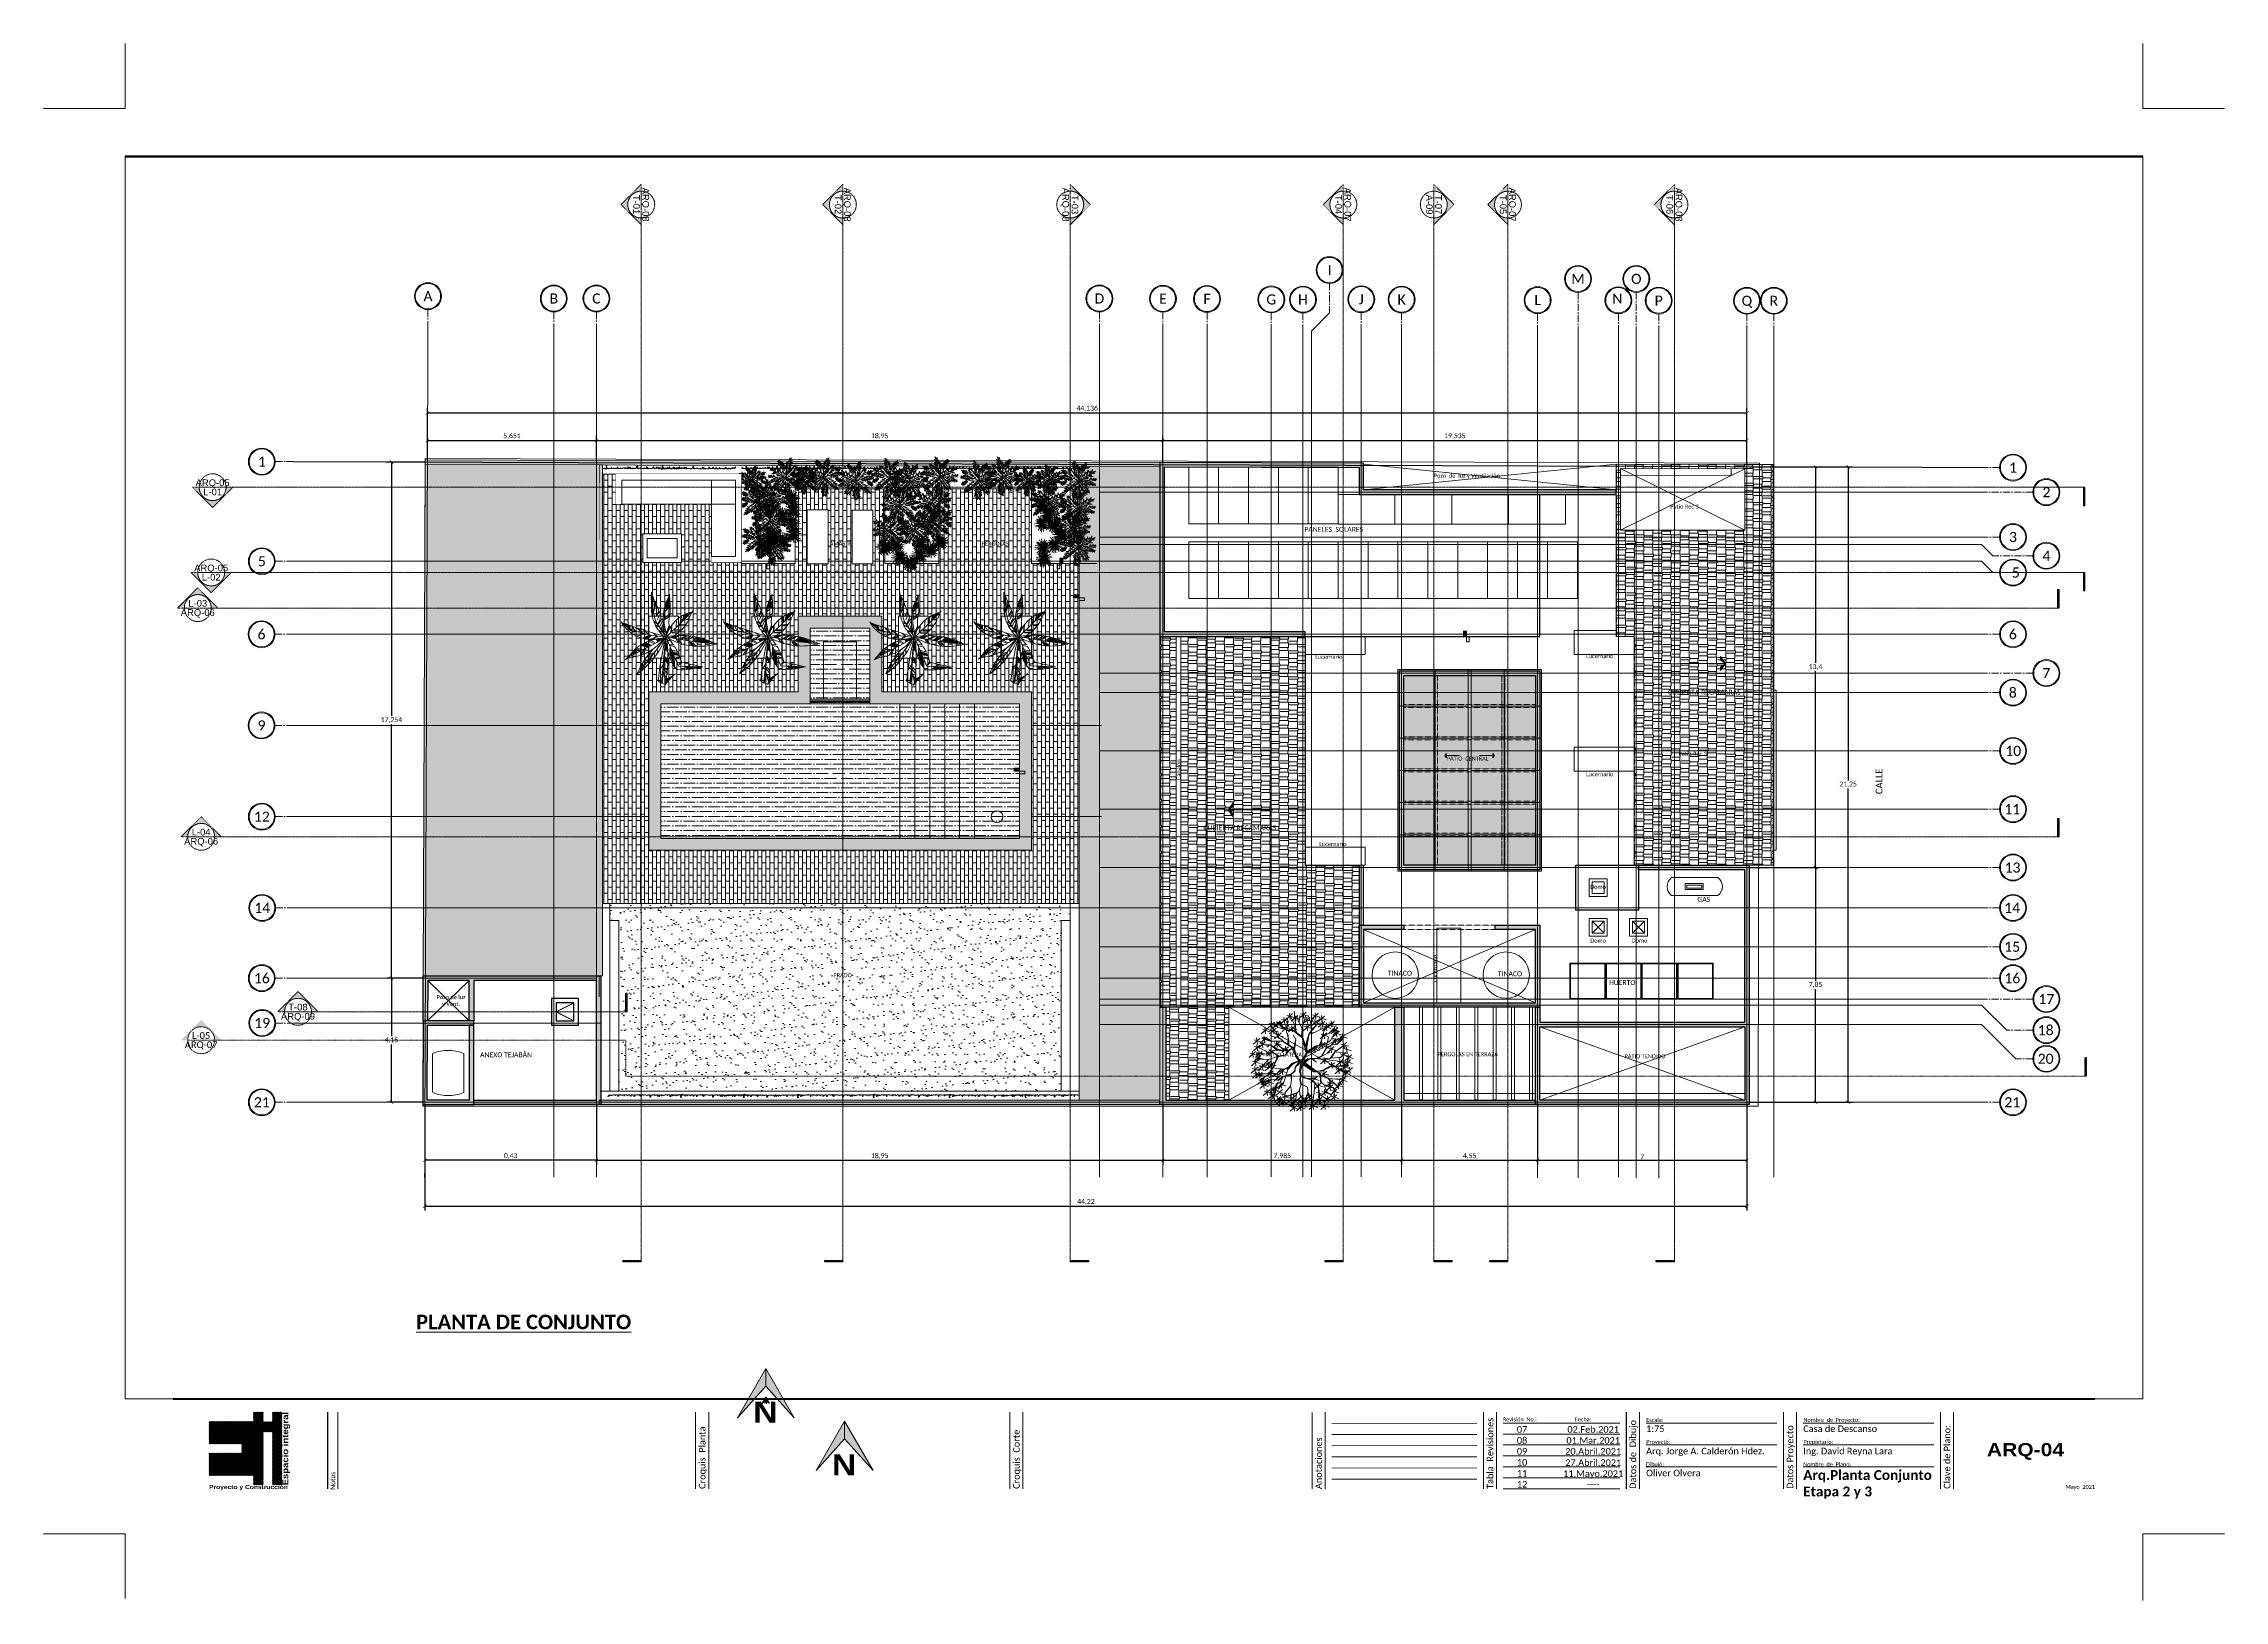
# Paper-space layout '90X60-ARQ-04' of a CAD drawing. Header units: metres. Extents: x 5684 to 6657, y 227 to 921.
# The model-space entities are those that its viewports show. They can reach past a viewport. Long polylines and large blocks are cut down to what shows.
import ezdxf
from ezdxf.enums import TextEntityAlignment as Align

# ---------------------------------------------------------------- set-up
doc = ezdxf.new("R2010")
doc.units = ezdxf.units.M
doc.header["$LTSCALE"] = 0.001
doc.header["$PDMODE"] = 34
for name, pattern in [('CENTER', [50.8, 31.75, -6.35, 6.35, -6.35]), ('DIVIDEX2', [63.5, 25.4, -12.7, 0, -12.7, 0, -12.7]), ('HIDDENX2', [19.05, 12.7, -6.35]), ('OCULTA3', [0.45, 0.3, -0.15])]:
    doc.linetypes.add(name, pattern=pattern)
doc.layers.get('0').update_dxf_attribs({"lineweight": 13, "true_color": 0x000000})
doc.layers.get('Defpoints').update_dxf_attribs({"lineweight": 13, "true_color": 0x000000})
for name, color, linetype, lineweight, true_color in [('0 @ 0.01', 7, 'Continuous', 13, 0x000000), ('0 @ 0.02', 7, 'Continuous', 13, 0x000000), ('0 @ 0.05', 7, 'Continuous', 13, 0x000000), ('0 @ 0.075', 7, 'Continuous', 13, 0x000000), ('0 @ 0.1', 7, 'Continuous', 13, 0x000000), ('0 @ 0.125', 7, 'Continuous', 13, 0x000000), ('0 @ 1 (1)', 7, 'Continuous', 13, 0x000000), ('0 @ 1 (2)', 7, 'Continuous', 13, 0x000000), ('JACH-Anotaciones-Cambios deNivelPiso', 7, 'Continuous', 13, 0x000000), ('JACH-Anotaciones-Cambios deNivelPiso @ 0.05', 7, 'Continuous', 13, 0x000000), ('JACH-Anotaciones-Cambios deNivelPiso @ 0.075', 7, 'Continuous', 13, 0x000000), ('JACH-Anotaciones-Cambios deNivelPiso @ 0.1', 7, 'Continuous', 13, 0x000000), ('JACH-Anotaciones-Cotas01-Grals', 7, 'Continuous', 13, 0x000000), ('Jach-Anotaciones-Hatch-Lum100%', 7, 'Continuous', 13, 0x000000), ('Jach-Anotaciones-Hatch-Lum20%', 7, 'Continuous', 13, 0xcccccc), ('Jach-Anotaciones-Hatch-Lum30%', 7, 'Continuous', 13, 0xb3b3b3), ('Jach-Anotaciones-Hatch-Lum40%', 7, 'Continuous', 13, 0x999999), ('Jach-Anotaciones-Hatch-Lum50%', 9, 'Continuous', 13, 0x808080), ('Jach-Anotaciones-Hatch-Lum60%', 7, 'Continuous', 13, 0x666666), ('Jach-Anotaciones-Hatch-Lum70%', 7, 'Continuous', 13, 0x4d4d4d), ('Jach-Anotaciones-Hatch-Lum80%', 250, 'Continuous', 13, 0x333333), ('JACH-Anotaciones-Lineas-CORTE', 7, 'DIVIDEX2', 18, 0x000000), ('JACH-Anotaciones-Lineas-CORTE @ 0.05', 7, 'DIVIDEX2', 18, 0x000000), ('JACH-Anotaciones-Lineas-CORTE @ 0.075', 7, 'DIVIDEX2', 18, 0x000000), ('JACH-Anotaciones-Lineas-EJES', 7, 'CENTER', 18, 0x666666), ('Jach-Anotaciones-LineasDetalle0.18mm', 7, 'Continuous', 18, 0x000000), ('Jach-Anotaciones-LineasDetalle0.20mm', 7, 'Continuous', 20, 0x000000), ('JACH-Anotaciones-Textos-Lum100%', 7, 'Continuous', 13, 0x000000), ('JACH-Anotaciones-Textos-Lum75%', 7, 'Continuous', 13, 0x404040), ('JACH-Anotaciones-Textos-Lum75% @ 1', 7, 'Continuous', 13, 0x404040), ('JACH-Arq-Lineas-Piso', 7, 'Continuous', 13, 0x404040), ('JACH-Arq-Lineas-Proyeccion', 250, 'HIDDENX2', 9, 0x333333), ('JACH-Arq-Mobiliario01-', 7, 'Continuous', 9, 0x666666), ('JACH-Arq-Muros01-Carga', 7, 'Continuous', 25, 0x000000), ('JACH-Arq-Muros03Bajos', 7, 'Continuous', 13, 0x404040), ('JACH-Arq-Puertas01-', 7, 'Continuous', 13, 0x404040), ('JACH-Arq-Ventanas-BajasyPisoTecho', 7, 'Continuous', 13, 0x404040), ('JACH-Arq-VigasMadera', 7, 'OCULTA3', 13, 0x1a1a1a), ('JACH-ArqPaisaje-Vegetación', 9, 'Continuous', 13, 0x808080)]:
    doc.layers.add(name, color=color, linetype=linetype, lineweight=lineweight, true_color=true_color)
doc.styles.add('00a-Annotative-Gral-JACH(1.8mm)', font='calibri.ttf', dxfattribs={"height": 1.8})
doc.styles.add('00b-Annotative-Gral-JACH(2.2mm)', font='calibri.ttf', dxfattribs={"height": 2.2})
doc.styles.add('00c-Annotative-Gral-JACH(3mm)', font='calibri.ttf', dxfattribs={"height": 3})
doc.styles.add('00d-Annotative-Subtitulos-JACH(4.5mm)', font='calibri.ttf', dxfattribs={"height": 4.5})
doc.styles.add('00e-Annotative-Titulos-JACH(6.5mm)', font='calibri.ttf', dxfattribs={"height": 6.5})
doc.styles.add('01b-Arial-JACH(2.2mm)', font='arial.ttf', dxfattribs={"height": 2.2})
doc.styles.add('01c-Arial-JACH(3mm)', font='arial.ttf', dxfattribs={"height": 3})
doc.styles.add('01d-Arial-JACH(4.5mm)', font='arial.ttf', dxfattribs={"height": 4.5})
doc.styles.add('01e-ArialNegritaJACH(4.5)', font='ariblk.ttf', dxfattribs={"height": 4.5})
doc.styles.add('02b-Calibri-JACH(2.2mm)', font='calibri.ttf', dxfattribs={"height": 2.2})
doc.styles.add('ArialNegritaJACH', font='ariblk.ttf', dxfattribs={"height": 1.8})
doc.dimstyles.new('JACH COTAS GRALS', dxfattribs={"dimtxt": 2.2, "dimasz": 1.5, "dimexe": 2, "dimexo": 1, "dimgap": 0.5, "dimtad": 1, "dimtih": 1, "dimtoh": 1, "dimdec": 3, "dimtxsty": '02b-Calibri-JACH(2.2mm)', "dimblk": 'ARCHTICK', "dimcen": 0.5, "dimadec": 0, "dimazin": 0, "dimtfac": 1, "dimtdec": 3, "dimtmove": 0, "dimatfit": 3, "dimfxl": 1, "dimarcsym": 0})
pattern_1 = [(0, (-0.1698, -5e-15), (0.2778125, 0.15875), [0.396875, -0.079375, 0, -0.079375])]

psp = doc.layouts.new('90X60-ARQ-04')

# ---------------------------------------------------------------- texts
at = {"layer": 'JACH-Anotaciones-Textos-Lum100%', "lineweight": 0, "style": '01e-ArialNegritaJACH(4.5)'}
psp.add_text('Espacio integral', height=2.654495, rotation=90, dxfattribs=at).set_placement((5794.1824, 278.718), align=Align.BOTTOM_LEFT)
at = {"layer": 'JACH-Anotaciones-Textos-Lum100%'}
for s, height, style, p in [('Croquis  Planta', 2.932942, '00c-Annotative-Gral-JACH(3mm)', (5978.0077, 277.1679)), ('Croquis  Corte', 2.932942, '00c-Annotative-Gral-JACH(3mm)', (6118.1488, 277.1679)), ('Tabla  Revisiones', 2.932942, '00c-Annotative-Gral-JACH(3mm)', (6329.4098, 277.1679)), ('Datos de  Dibujo', 2.932942, '00c-Annotative-Gral-JACH(3mm)', (6393.0973, 277.1849)), ('Datos Proyecto', 2.932942, '00c-Annotative-Gral-JACH(3mm)', (6463.1679, 277.1849)), ('Clave de Plano:', 2.932942, '00c-Annotative-Gral-JACH(3mm)', (6533.2384, 277.1849)), ('Anotaciones', 2.932942, '00c-Annotative-Gral-JACH(3mm)', (6252.9563, 277.0669)), ('Notas', 2.15082, '00b-Annotative-Gral-JACH(2.2mm)', (5813.2758, 276.7866))]:
    psp.add_text(s, height=height, rotation=90, dxfattribs=dict(at, style=style)).set_placement(p, align=Align.MIDDLE_LEFT)
at = {"layer": 'JACH-Anotaciones-Textos-Lum100%', "style": '00a-Annotative-Gral-JACH(1.8mm)'}
for s, height, p in [('Revisión  No.:', 1.759765, (6335.1067, 307.2908)), ('Fecha:', 1.75977, (6367.2981, 307.2908)), ('Escala:', 1.75977, (6399.1041, 307.0385)), ('Nombre  de  Proyecto:', 1.759765, (6469.1747, 307.0385)), ('Proyectó:', 1.75977, (6399.1041, 297.2269)), ('Propietario:', 1.759765, (6469.1747, 297.2269)), ('Dibujó:', 1.75977, (6398.9632, 287.2027)), ('Nombre  de  Plano:', 1.759765, (6469.0338, 287.2027))]:
    psp.add_text(s, height=height, dxfattribs=at).set_placement(p)
at = {"layer": 'JACH-Anotaciones-Textos-Lum100%'}
for s, height, style, p in [('07', 2.93294, '00c-Annotative-Gral-JACH(3mm)', (6343.6769, 303.6759)), ('02.Feb.2021', 2.932942, '00c-Annotative-Gral-JACH(3mm)', (6375.4118, 303.6759)), ('08', 2.93294, '00c-Annotative-Gral-JACH(3mm)', (6343.6769, 298.7877)), ('09', 2.93294, '00c-Annotative-Gral-JACH(3mm)', (6343.6769, 293.8994)), ('20.Abril.2021', 2.932942, '00c-Annotative-Gral-JACH(3mm)', (6375.4118, 293.8994)), ('01.Mar.2021', 2.932942, '00c-Annotative-Gral-JACH(3mm)', (6375.4118, 298.7877)), ('ARQ-04', 5.86588, 'ArialNegritaJACH', (6568.2108, 294.6772)), ('10', 2.93294, '00c-Annotative-Gral-JACH(3mm)', (6343.6769, 289.0112)), ('11', 2.93294, '00c-Annotative-Gral-JACH(3mm)', (6343.6769, 284.123)), ('11.Mayo.2021', 2.932942, '00c-Annotative-Gral-JACH(3mm)', (6375.4118, 283.9871)), ('27.Abril.2021', 2.932942, '00c-Annotative-Gral-JACH(3mm)', (6375.4118, 288.8754)), ('12', 2.93294, '00c-Annotative-Gral-JACH(3mm)', (6343.6769, 279.2347)), ('----', 2.93294, '00c-Annotative-Gral-JACH(3mm)', (6375.4118, 279.2347))]:
    psp.add_text(s, height=height, dxfattribs=dict(at, style=style)).set_placement(p, align=Align.MIDDLE_CENTER)
at = {"layer": 'JACH-Anotaciones-Textos-Lum100%', "style": '00a-Annotative-Gral-JACH(1.8mm)'}
psp.add_text('Mayo  2021', height=1.75977, dxfattribs=at).set_placement((6599.1748, 277.1849), align=Align.RIGHT)
at = {"layer": 'JACH-Anotaciones-Textos-Lum100%', "attachment_point": 1}
for s, insert, char_height, style in [('\\pt11.73177;1:75', (6399.0132, 305.4582), 2.932942, '00c-Annotative-Gral-JACH(3mm)'), ('\\pt11.73177;Casa de Descanso', (6469.0837, 305.4582), 2.932942, '00c-Annotative-Gral-JACH(3mm)'), ('\\pt11.73177;Arq. Jorge A. Calderón Hdez.', (6399.0132, 295.504), 2.932942, '00c-Annotative-Gral-JACH(3mm)'), ('\\pt11.73177;Ing. David Reyna Lara', (6469.0837, 295.504), 2.932942, '00c-Annotative-Gral-JACH(3mm)'), ('\\pt11.73177;Oliver Olvera', (6399.0132, 285.7275), 2.932942, '00c-Annotative-Gral-JACH(3mm)'), ('\\pt17.59765;{\\fCalibri|b1|i0|c0|p34;Arq.Planta Conjunto\\PEtapa 2 y 3}', (6469.0837, 285.5497), 4.399414, '00d-Annotative-Subtitulos-JACH(4.5mm)')]:
    psp.add_mtext_dynamic_manual_height_columns(s, width=72.072571, gutter_width=12.2206, heights=[0], dxfattribs=dict(at, insert=insert, char_height=char_height, style=style))
at = {"layer": 'JACH-Anotaciones-Textos-Lum100%', "lineweight": 0, "insert": (5758.078, 278.9434), "char_height": 1.85753, "attachment_point": 1, "style": '01b-Arial-JACH(2.2mm)'}
psp.add_mtext_dynamic_manual_height_columns('{\\fArial Black|b1|i0|c0|p34;Proyecto y Construcción}', width=47.296934, gutter_width=0.9406, heights=[0], dxfattribs=at)
at = {"layer": 'JACH-Anotaciones-Textos-Lum75%', "lineweight": 0, "ltscale": 100, "style": '00d-Annotative-Subtitulos-JACH(4.5mm)'}
for s, p in [('I', (6257.8238, 820.5407)), ('M', (6368.632, 816.5932)), ('O', (6394.632, 816.5932)), ('A', (5855.7159, 808.9079)), ('B', (5911.8282, 807.863)), ('C', (5930.8322, 807.863)), ('D', (6155.1655, 807.863)), ('E', (6183.4987, 807.7678)), ('F', (6203.1654, 807.7004)), ('G', (6231.832, 807.4434)), ('H', (6245.9654, 807.3978)), ('J', (6271.9654, 807.5061)), ('K', (6289.9654, 807.3978)), ('L', (6350.6683, 807.1863)), ('N', (6386.1984, 807.8119)), ('P', (6404.632, 806.9493)), ('Q', (6443.9654, 806.861)), ('R', (6455.9654, 806.861)), ('1', (5781.6086, 735.1208)), ('5', (5781.6086, 690.7277)), ('6', (5781.4809, 658.1943)), ('9', (5781.4809, 617.5355)), ('12', (5781.6086, 576.861)), ('14', (5781.7787, 536.1943)), ('16', (5781.6086, 504.861)), ('19', (5781.7787, 484.861)), ('21', (5781.6086, 449.5277))]:
    psp.add_text(s, height=4.5, dxfattribs=at).set_placement(p, align=Align.MIDDLE_CENTER)
at = {"layer": 'JACH-Anotaciones-Textos-Lum75%', "lineweight": 0, "style": '00d-Annotative-Subtitulos-JACH(4.5mm)'}
for s, p in [('1', (6562.65, 732.4959)), ('2', (6577.5784, 721.5277)), ('3', (6562.65, 701.5277)), ('4', (6577.5784, 693.1575)), ('5', (6563.9033, 685.6909)), ('6', (6562.56, 658.1943)), ('7', (6577.5161, 640.861)), ('8', (6562.56, 632.1943)), ('10', (6562.7261, 606.1943)), ('11', (6562.2934, 580.1943)), ('13', (6562.4423, 554.1943)), ('14', (6562.2519, 536.1943)), ('15', (6562.2519, 518.861)), ('16', (6562.3281, 504.861)), ('17', (6577.5161, 495.5277)), ('18', (6577.1942, 481.6803)), ('20', (6577.1942, 468.9303)), ('21', (6562.3281, 449.5277))]:
    psp.add_text(s, height=4.5, dxfattribs=at).set_placement(p, align=Align.MIDDLE_CENTER)
at = {"layer": 'JACH-Anotaciones-Textos-Lum75%', "lineweight": 0, "ltscale": 100, "insert": (5850.4185, 354.8529), "char_height": 6.5, "attachment_point": 1, "style": '00e-Annotative-Titulos-JACH(6.5mm)'}
psp.add_mtext_dynamic_manual_height_columns('{\\fCalibri|b1|i0|c0|p34;\\LPLANTA DE CONJUNTO}', width=267.940775, gutter_width=32.5, heights=[0], dxfattribs=at)
at = {"layer": 'JACH-Arq-Muros01-Carga', "lineweight": 0, "ltscale": 100}
for s, height, style, p in [('Pozo  de  luz y Ventilación', 1.8, '00a-Annotative-Gral-JACH(1.8mm)', (6319.0523, 728.8425)), ('Patio Rec 3', 1.8, '00a-Annotative-Gral-JACH(1.8mm)', (6416.1019, 715.0855)), ('PANELES  SOLARES', 2.2, '00b-Annotative-Gral-JACH(2.2mm)', (6259.699, 704.9433)), ('FOGATA', 1.8, '00a-Annotative-Gral-JACH(1.8mm)', (5959.1345, 698.6009)), ('CAMASTROS', 1.8, '00a-Annotative-Gral-JACH(1.8mm)', (6040.6446, 698.6009)), ('PERGOLAS', 1.8, '00a-Annotative-Gral-JACH(1.8mm)', (6108.6842, 698.6009)), ('SPA', 1.8, '00a-Annotative-Gral-JACH(1.8mm)', (6040.6446, 643.7306)), ('Lucernario', 1.8, '00a-Annotative-Gral-JACH(1.8mm)', (6257.4978, 648.1398)), ('Lucernario', 1.8, '00a-Annotative-Gral-JACH(1.8mm)', (6378.3302, 648.4173)), ('CUBIERTA RECAMARAS', 2.2, '00b-Annotative-Gral-JACH(2.2mm)', (6424.9738, 632.3832)), ('PATIO  CENTRAL', 1.8, '00a-Annotative-Gral-JACH(1.8mm)', (6319.4066, 602.7665)), ('Patio Rec 3', 1.8, '00a-Annotative-Gral-JACH(1.8mm)', (6419.7994, 604.8928)), ('ALBERCA', 1.8, '00a-Annotative-Gral-JACH(1.8mm)', (6040.6446, 594.7131)), ('Lucernario', 1.8, '00a-Annotative-Gral-JACH(1.8mm)', (6378.3302, 595.7863)), ('CUBIERTA RECAMARAS', 2.2, '00b-Annotative-Gral-JACH(2.2mm)', (6217.8039, 571.9073)), ('Lucernario', 1.8, '00a-Annotative-Gral-JACH(1.8mm)', (6259.301, 564.6489)), ('Domo', 1.8, '00a-Annotative-Gral-JACH(1.8mm)', (6377.5705, 545.5807)), ('GAS', 2.2, '00b-Annotative-Gral-JACH(2.2mm)', (6424.7285, 539.9808)), ('Domo', 1.8, '00a-Annotative-Gral-JACH(1.8mm)', (6377.5977, 521.638)), ('Domo', 1.8, '00a-Annotative-Gral-JACH(1.8mm)', (6396.0897, 521.638)), ('PRADO', 1.8, '00a-Annotative-Gral-JACH(1.8mm)', (6040.6446, 506.189)), ('TINACO', 2.2, '00b-Annotative-Gral-JACH(2.2mm)', (6289.1922, 507.0884)), ('TINACO', 2.2, '00b-Annotative-Gral-JACH(2.2mm)', (6338.2894, 506.808)), ('HUERTO', 2.2, '00b-Annotative-Gral-JACH(2.2mm)', (6388.3507, 502.8951)), ('ANEXO TEJABÀN', 2.2, '00b-Annotative-Gral-JACH(2.2mm)', (5890.5384, 470.7075)), ('PATIO LATERAL', 1.8, '00a-Annotative-Gral-JACH(1.8mm)', (6237.9593, 470.7075)), ('PERGOLAS EN TERRAZA', 1.8, '00a-Annotative-Gral-JACH(1.8mm)', (6319.4456, 470.93)), ('PATIO TENDIDO', 1.8, '00a-Annotative-Gral-JACH(1.8mm)', (6398.4829, 470.04))]:
    psp.add_text(s, height=height, dxfattribs=dict(at, style=style)).set_placement(p, align=Align.MIDDLE_CENTER)
for s, height, style, p in [('TEJABÀN', 2.2, '00b-Annotative-Gral-JACH(2.2mm)', (5896.6751, 597.7924)), ('CUBIERTA  PÓRTICO', 2.2, '00b-Annotative-Gral-JACH(2.2mm)', (6162.6407, 597.7924)), ('Canalón', 1.8, '00a-Annotative-Gral-JACH(1.8mm)', (6190.4836, 597.7924)), ('CALLE', 3, '00c-Annotative-Gral-JACH(3mm)', (6502.9049, 592.6161)), ('Lucernario', 1.8, '00a-Annotative-Gral-JACH(1.8mm)', (6304.9967, 509.2049))]:
    psp.add_text(s, height=height, rotation=90, dxfattribs=dict(at, style=style)).set_placement(p, align=Align.MIDDLE_CENTER)
at = {"layer": 'JACH-Arq-Muros01-Carga', "ltscale": 100, "insert": (5865.9951, 497.3015), "char_height": 1.8, "width": 21.149993, "attachment_point": 2, "style": '00a-Annotative-Gral-JACH(1.8mm)'}
psp.add_mtext('Pozo de luz \\Py Vent.', dxfattribs=at)

msp = doc.modelspace()

# ---------------------------------------------------------------- texts
at = {"layer": 'JACH-Anotaciones-Lineas-CORTE', "ltscale": 100, "style": '00c-Annotative-Gral-JACH(3mm)'}
for tag, text, p in [('L-05', '01', (-7.41, 2.358)), ('ARQ-07', 'ARQ-07', (-7.41, 2.05))]:
    msp.add_attdef(tag, text=text, height=0.225, dxfattribs=at).set_placement(p, align=Align.MIDDLE_CENTER)

# ---------------------------------------------------------------- blocks, each defined once
blk = doc.blocks.new('A$C51db089b')
at = {"layer": 'Jach-Anotaciones-Hatch-Lum50%', "lineweight": 0, "ltscale": 100}
h = blk.add_hatch(color=256, dxfattribs=at)
h.dxf.hatch_style = 1
h.paths.add_polyline_path([(0, 0.078), (0.055, 0.117), (0.055, 0.155)])
h = blk.add_hatch(color=256, dxfattribs=at)
h.dxf.hatch_style = 1
h.paths.add_polyline_path([(0, 0.078), (0.055, 0.038), (0.055, 0)])
at = {"lineweight": 0, "ltscale": 100}
for points in [[(0, 0.078), (0.055, 0.117), (0.055, 0.155)], [(0, 0.078), (0.055, 0.038), (0.055, 0)]]:
    blk.add_lwpolyline(points, close=True, dxfattribs=at)
blk.add_lwpolyline([(0.5, 0.078), (0, 0.078)], dxfattribs=at)
blk = doc.blocks.new('_ArchTick')
at = {"color": 0, "linetype": 'ByBlock', "lineweight": 0, "const_width": 0.15}
blk.add_lwpolyline([(-0.5, -0.5), (0.5, 0.5)], dxfattribs=at)
blk = doc.blocks.new('*D21')
at = {"layer": 'Defpoints', "color": 0, "ltscale": 100, "transparency": 16777216}
for p in [(6443.97, 756.9), (5855.48, 734.91), (6443.97, 732.86)]:
    blk.add_point(p, dxfattribs=at)
at = {"layer": 'JACH-Anotaciones-Cotas01-Grals', "color": 0, "lineweight": -2, "ltscale": 100, "transparency": 16777216}
for p, q in [((5855.48, 735.91), (5855.48, 758.9)), ((6443.97, 733.86), (6443.97, 758.9)), ((5855.48, 756.9), (6443.97, 756.9))]:
    blk.add_line(p, q, dxfattribs=at)
at = {"layer": 'JACH-Anotaciones-Cotas01-Grals', "color": 0, "lineweight": -2, "ltscale": 100, "transparency": 16777216, "xscale": 1.5, "yscale": 1.5, "zscale": 1.5, "rotation": 180}
blk.add_blockref('_ArchTick', (5855.48, 756.9), dxfattribs=at)
at = {"layer": 'JACH-Anotaciones-Cotas01-Grals', "color": 0, "lineweight": -2, "ltscale": 100, "transparency": 16777216, "xscale": 1.5, "yscale": 1.5, "zscale": 1.5}
blk.add_blockref('_ArchTick', (6443.97, 756.9), dxfattribs=at)
at = {"layer": 'JACH-Anotaciones-Cotas01-Grals', "color": 0, "ltscale": 100, "transparency": 16777216, "insert": (6149.72, 758.76), "char_height": 2.2, "attachment_point": 5, "style": '02b-Calibri-JACH(2.2mm)'}
blk.add_mtext('44,136', dxfattribs=at)
blk = doc.blocks.new('*D22')
at = {"layer": 'Defpoints', "color": 0, "ltscale": 100, "transparency": 16777216}
for p in [(5930.83, 744.63), (5855.48, 734.91), (5930.83, 734.65)]:
    blk.add_point(p, dxfattribs=at)
at = {"layer": 'JACH-Anotaciones-Cotas01-Grals', "color": 0, "lineweight": -2, "ltscale": 100, "transparency": 16777216}
for p, q in [((5855.48, 735.91), (5855.48, 746.63)), ((5855.48, 744.63), (5930.83, 744.63)), ((5930.83, 735.65), (5930.83, 746.63))]:
    blk.add_line(p, q, dxfattribs=at)
at = {"layer": 'JACH-Anotaciones-Cotas01-Grals', "color": 0, "lineweight": -2, "ltscale": 100, "transparency": 16777216, "xscale": 1.5, "yscale": 1.5, "zscale": 1.5, "rotation": 180}
blk.add_blockref('_ArchTick', (5855.48, 744.63), dxfattribs=at)
at = {"layer": 'JACH-Anotaciones-Cotas01-Grals', "color": 0, "lineweight": -2, "ltscale": 100, "transparency": 16777216, "xscale": 1.5, "yscale": 1.5, "zscale": 1.5}
blk.add_blockref('_ArchTick', (5930.83, 744.63), dxfattribs=at)
at = {"layer": 'JACH-Anotaciones-Cotas01-Grals', "color": 0, "ltscale": 100, "transparency": 16777216, "insert": (5893.16, 746.48), "char_height": 2.2, "attachment_point": 5, "style": '02b-Calibri-JACH(2.2mm)'}
blk.add_mtext('5,651', dxfattribs=at)
blk = doc.blocks.new('*D23')
at = {"layer": 'Defpoints', "color": 0, "ltscale": 100, "transparency": 16777216}
for p in [(6183.5, 744.63), (5930.83, 734.65), (6183.5, 733.77)]:
    blk.add_point(p, dxfattribs=at)
at = {"layer": 'JACH-Anotaciones-Cotas01-Grals', "color": 0, "lineweight": -2, "ltscale": 100, "transparency": 16777216}
for p, q in [((5930.83, 735.65), (5930.83, 746.63)), ((5930.83, 744.63), (6183.5, 744.63)), ((6183.5, 734.77), (6183.5, 746.63))]:
    blk.add_line(p, q, dxfattribs=at)
at = {"layer": 'JACH-Anotaciones-Cotas01-Grals', "color": 0, "lineweight": -2, "ltscale": 100, "transparency": 16777216, "xscale": 1.5, "yscale": 1.5, "zscale": 1.5, "rotation": 180}
blk.add_blockref('_ArchTick', (5930.83, 744.63), dxfattribs=at)
at = {"layer": 'JACH-Anotaciones-Cotas01-Grals', "color": 0, "lineweight": -2, "ltscale": 100, "transparency": 16777216, "xscale": 1.5, "yscale": 1.5, "zscale": 1.5}
blk.add_blockref('_ArchTick', (6183.5, 744.63), dxfattribs=at)
at = {"layer": 'JACH-Anotaciones-Cotas01-Grals', "color": 0, "ltscale": 100, "transparency": 16777216, "insert": (6057.16, 746.48), "char_height": 2.2, "attachment_point": 5, "style": '02b-Calibri-JACH(2.2mm)'}
blk.add_mtext('18,95', dxfattribs=at)
blk = doc.blocks.new('*D24')
at = {"layer": 'Defpoints', "color": 0, "ltscale": 100, "transparency": 16777216}
for p in [(6443.97, 744.63), (6183.5, 733.77), (6443.97, 732.86)]:
    blk.add_point(p, dxfattribs=at)
at = {"layer": 'JACH-Anotaciones-Cotas01-Grals', "color": 0, "lineweight": -2, "ltscale": 100, "transparency": 16777216}
for p, q in [((6183.5, 734.77), (6183.5, 746.63)), ((6183.5, 744.63), (6443.97, 744.63)), ((6443.97, 733.86), (6443.97, 746.63))]:
    blk.add_line(p, q, dxfattribs=at)
at = {"layer": 'JACH-Anotaciones-Cotas01-Grals', "color": 0, "lineweight": -2, "ltscale": 100, "transparency": 16777216, "xscale": 1.5, "yscale": 1.5, "zscale": 1.5, "rotation": 180}
blk.add_blockref('_ArchTick', (6183.5, 744.63), dxfattribs=at)
at = {"layer": 'JACH-Anotaciones-Cotas01-Grals', "color": 0, "lineweight": -2, "ltscale": 100, "transparency": 16777216, "xscale": 1.5, "yscale": 1.5, "zscale": 1.5}
blk.add_blockref('_ArchTick', (6443.97, 744.63), dxfattribs=at)
at = {"layer": 'JACH-Anotaciones-Cotas01-Grals', "color": 0, "ltscale": 100, "transparency": 16777216, "insert": (6313.73, 746.48), "char_height": 2.2, "attachment_point": 5, "style": '02b-Calibri-JACH(2.2mm)'}
blk.add_mtext('19,535', dxfattribs=at)
blk = doc.blocks.new('*D25')
at = {"layer": 'Defpoints', "color": 0, "ltscale": 100, "transparency": 16777216}
for p in [(6443.97, 732.86), (6443.97, 554.19), (6474.56, 554.19)]:
    blk.add_point(p, dxfattribs=at)
at = {"layer": 'JACH-Anotaciones-Cotas01-Grals', "color": 0, "lineweight": -2, "ltscale": 100, "transparency": 16777216}
for p, q in [((6444.97, 732.86), (6476.56, 732.86)), ((6474.56, 732.86), (6474.56, 645.38)), ((6474.56, 554.19), (6474.56, 641.67)), ((6444.97, 554.19), (6476.56, 554.19))]:
    blk.add_line(p, q, dxfattribs=at)
at = {"layer": 'JACH-Anotaciones-Cotas01-Grals', "color": 0, "lineweight": -2, "ltscale": 100, "transparency": 16777216, "xscale": 1.5, "yscale": 1.5, "zscale": 1.5}
for p, rotation in [((6474.56, 732.86), 90), ((6474.56, 554.19), 270)]:
    blk.add_blockref('_ArchTick', p, dxfattribs=dict(at, rotation=rotation))
at = {"layer": 'JACH-Anotaciones-Cotas01-Grals', "color": 0, "ltscale": 100, "transparency": 16777216, "insert": (6474.56, 643.53), "char_height": 2.2, "attachment_point": 5, "style": '02b-Calibri-JACH(2.2mm)'}
blk.add_mtext('13,4', dxfattribs=at)
blk = doc.blocks.new('*D26')
at = {"layer": 'Defpoints', "color": 0, "ltscale": 100, "transparency": 16777216}
for p in [(6443.97, 554.19), (6443.97, 449.53), (6474.56, 449.53)]:
    blk.add_point(p, dxfattribs=at)
at = {"layer": 'JACH-Anotaciones-Cotas01-Grals', "color": 0, "lineweight": -2, "ltscale": 100, "transparency": 16777216}
for p, q in [((6444.97, 554.19), (6476.56, 554.19)), ((6474.56, 554.19), (6474.56, 503.72)), ((6474.56, 449.53), (6474.56, 500)), ((6444.97, 449.53), (6476.56, 449.53))]:
    blk.add_line(p, q, dxfattribs=at)
at = {"layer": 'JACH-Anotaciones-Cotas01-Grals', "color": 0, "lineweight": -2, "ltscale": 100, "transparency": 16777216, "xscale": 1.5, "yscale": 1.5, "zscale": 1.5}
for p, rotation in [((6474.56, 554.19), 90), ((6474.56, 449.53), 270)]:
    blk.add_blockref('_ArchTick', p, dxfattribs=dict(at, rotation=rotation))
at = {"layer": 'JACH-Anotaciones-Cotas01-Grals', "color": 0, "ltscale": 100, "transparency": 16777216, "insert": (6474.56, 501.86), "char_height": 2.2, "attachment_point": 5, "style": '02b-Calibri-JACH(2.2mm)'}
blk.add_mtext('7,85', dxfattribs=at)
blk = doc.blocks.new('*D27')
at = {"layer": 'Defpoints', "color": 0, "ltscale": 100, "transparency": 16777216}
for p in [(6443.97, 732.86), (6489.08, 732.86), (6443.97, 449.53)]:
    blk.add_point(p, dxfattribs=at)
at = {"layer": 'JACH-Anotaciones-Cotas01-Grals', "color": 0, "lineweight": -2, "ltscale": 100, "transparency": 16777216}
for p, q in [((6444.97, 732.86), (6491.08, 732.86)), ((6489.08, 732.86), (6489.08, 593.05)), ((6489.08, 449.53), (6489.08, 589.34)), ((6444.97, 449.53), (6491.08, 449.53))]:
    blk.add_line(p, q, dxfattribs=at)
at = {"layer": 'JACH-Anotaciones-Cotas01-Grals', "color": 0, "lineweight": -2, "ltscale": 100, "transparency": 16777216, "xscale": 1.5, "yscale": 1.5, "zscale": 1.5}
for p, rotation in [((6489.08, 732.86), 90), ((6489.08, 449.53), 270)]:
    blk.add_blockref('_ArchTick', p, dxfattribs=dict(at, rotation=rotation))
at = {"layer": 'JACH-Anotaciones-Cotas01-Grals', "color": 0, "ltscale": 100, "transparency": 16777216, "insert": (6489.08, 591.19), "char_height": 2.2, "attachment_point": 5, "style": '02b-Calibri-JACH(2.2mm)'}
blk.add_mtext('21,25', dxfattribs=at)
blk = doc.blocks.new('*D28')
at = {"layer": 'Defpoints', "color": 0, "ltscale": 100, "transparency": 16777216}
for p in [(5930.83, 449.53), (6183.5, 449.53), (6183.5, 423.66)]:
    blk.add_point(p, dxfattribs=at)
at = {"layer": 'JACH-Anotaciones-Cotas01-Grals', "color": 0, "lineweight": -2, "ltscale": 100, "transparency": 16777216}
for p, q in [((5930.83, 448.53), (5930.83, 421.66)), ((6183.5, 448.53), (6183.5, 421.66)), ((5930.83, 423.66), (6183.5, 423.66))]:
    blk.add_line(p, q, dxfattribs=at)
at = {"layer": 'JACH-Anotaciones-Cotas01-Grals', "color": 0, "lineweight": -2, "ltscale": 100, "transparency": 16777216, "xscale": 1.5, "yscale": 1.5, "zscale": 1.5, "rotation": 180}
blk.add_blockref('_ArchTick', (5930.83, 423.66), dxfattribs=at)
at = {"layer": 'JACH-Anotaciones-Cotas01-Grals', "color": 0, "lineweight": -2, "ltscale": 100, "transparency": 16777216, "xscale": 1.5, "yscale": 1.5, "zscale": 1.5}
blk.add_blockref('_ArchTick', (6183.5, 423.66), dxfattribs=at)
at = {"layer": 'JACH-Anotaciones-Cotas01-Grals', "color": 0, "ltscale": 100, "transparency": 16777216, "insert": (6057.17, 425.51), "char_height": 2.2, "attachment_point": 5, "style": '02b-Calibri-JACH(2.2mm)'}
blk.add_mtext('18,95', dxfattribs=at)
blk = doc.blocks.new('*D29')
at = {"layer": 'Defpoints', "color": 0, "ltscale": 100, "transparency": 16777216}
for p in [(6183.5, 449.53), (6289.97, 449.53), (6289.97, 423.66)]:
    blk.add_point(p, dxfattribs=at)
at = {"layer": 'JACH-Anotaciones-Cotas01-Grals', "color": 0, "lineweight": -2, "ltscale": 100, "transparency": 16777216}
for p, q in [((6183.5, 448.53), (6183.5, 421.66)), ((6289.97, 448.53), (6289.97, 421.66)), ((6183.5, 423.66), (6289.97, 423.66))]:
    blk.add_line(p, q, dxfattribs=at)
at = {"layer": 'JACH-Anotaciones-Cotas01-Grals', "color": 0, "lineweight": -2, "ltscale": 100, "transparency": 16777216, "xscale": 1.5, "yscale": 1.5, "zscale": 1.5, "rotation": 180}
blk.add_blockref('_ArchTick', (6183.5, 423.66), dxfattribs=at)
at = {"layer": 'JACH-Anotaciones-Cotas01-Grals', "color": 0, "lineweight": -2, "ltscale": 100, "transparency": 16777216, "xscale": 1.5, "yscale": 1.5, "zscale": 1.5}
blk.add_blockref('_ArchTick', (6289.97, 423.66), dxfattribs=at)
at = {"layer": 'JACH-Anotaciones-Cotas01-Grals', "color": 0, "ltscale": 100, "transparency": 16777216, "insert": (6236.73, 425.51), "char_height": 2.2, "attachment_point": 5, "style": '02b-Calibri-JACH(2.2mm)'}
blk.add_mtext('7,985', dxfattribs=at)
blk = doc.blocks.new('*D30')
at = {"layer": 'Defpoints', "color": 0, "ltscale": 100, "transparency": 16777216}
for p in [(6289.97, 449.53), (6350.63, 449.53), (6350.63, 423.66)]:
    blk.add_point(p, dxfattribs=at)
at = {"layer": 'JACH-Anotaciones-Cotas01-Grals', "color": 0, "lineweight": -2, "ltscale": 100, "transparency": 16777216}
for p, q in [((6289.97, 448.53), (6289.97, 421.66)), ((6350.63, 448.53), (6350.63, 421.66)), ((6289.97, 423.66), (6350.63, 423.66))]:
    blk.add_line(p, q, dxfattribs=at)
at = {"layer": 'JACH-Anotaciones-Cotas01-Grals', "color": 0, "lineweight": -2, "ltscale": 100, "transparency": 16777216, "xscale": 1.5, "yscale": 1.5, "zscale": 1.5, "rotation": 180}
blk.add_blockref('_ArchTick', (6289.97, 423.66), dxfattribs=at)
at = {"layer": 'JACH-Anotaciones-Cotas01-Grals', "color": 0, "lineweight": -2, "ltscale": 100, "transparency": 16777216, "xscale": 1.5, "yscale": 1.5, "zscale": 1.5}
blk.add_blockref('_ArchTick', (6350.63, 423.66), dxfattribs=at)
at = {"layer": 'JACH-Anotaciones-Cotas01-Grals', "color": 0, "ltscale": 100, "transparency": 16777216, "insert": (6320.3, 425.5), "char_height": 2.2, "attachment_point": 5, "style": '02b-Calibri-JACH(2.2mm)'}
blk.add_mtext('4,55', dxfattribs=at)
blk = doc.blocks.new('*D31')
at = {"layer": 'Defpoints', "color": 0, "ltscale": 100, "transparency": 16777216}
for p in [(6350.63, 449.53), (6443.97, 449.53), (6443.97, 423.66)]:
    blk.add_point(p, dxfattribs=at)
at = {"layer": 'JACH-Anotaciones-Cotas01-Grals', "color": 0, "lineweight": -2, "ltscale": 100, "transparency": 16777216}
for p, q in [((6350.63, 448.53), (6350.63, 421.66)), ((6443.97, 448.53), (6443.97, 421.66)), ((6350.63, 423.66), (6443.97, 423.66))]:
    blk.add_line(p, q, dxfattribs=at)
at = {"layer": 'JACH-Anotaciones-Cotas01-Grals', "color": 0, "lineweight": -2, "ltscale": 100, "transparency": 16777216, "xscale": 1.5, "yscale": 1.5, "zscale": 1.5, "rotation": 180}
blk.add_blockref('_ArchTick', (6350.63, 423.66), dxfattribs=at)
at = {"layer": 'JACH-Anotaciones-Cotas01-Grals', "color": 0, "lineweight": -2, "ltscale": 100, "transparency": 16777216, "xscale": 1.5, "yscale": 1.5, "zscale": 1.5}
blk.add_blockref('_ArchTick', (6443.97, 423.66), dxfattribs=at)
at = {"layer": 'JACH-Anotaciones-Cotas01-Grals', "color": 0, "ltscale": 100, "transparency": 16777216, "insert": (6397.3, 425.26), "char_height": 2.2, "attachment_point": 5, "style": '02b-Calibri-JACH(2.2mm)'}
blk.add_mtext('7', dxfattribs=at)
blk = doc.blocks.new('*D32')
at = {"layer": 'Defpoints', "color": 0, "ltscale": 100, "transparency": 16777216}
for p in [(5854.36, 449.53), (6443.97, 449.53), (6443.97, 403.25)]:
    blk.add_point(p, dxfattribs=at)
at = {"layer": 'JACH-Anotaciones-Cotas01-Grals', "color": 0, "lineweight": -2, "ltscale": 100, "transparency": 16777216}
for p, q in [((5854.36, 448.53), (5854.36, 401.25)), ((6443.97, 448.53), (6443.97, 401.25)), ((5854.36, 403.25), (6443.97, 403.25))]:
    blk.add_line(p, q, dxfattribs=at)
at = {"layer": 'JACH-Anotaciones-Cotas01-Grals', "color": 0, "lineweight": -2, "ltscale": 100, "transparency": 16777216, "xscale": 1.5, "yscale": 1.5, "zscale": 1.5, "rotation": 180}
blk.add_blockref('_ArchTick', (5854.36, 403.25), dxfattribs=at)
at = {"layer": 'JACH-Anotaciones-Cotas01-Grals', "color": 0, "lineweight": -2, "ltscale": 100, "transparency": 16777216, "xscale": 1.5, "yscale": 1.5, "zscale": 1.5}
blk.add_blockref('_ArchTick', (6443.97, 403.25), dxfattribs=at)
at = {"layer": 'JACH-Anotaciones-Cotas01-Grals', "color": 0, "ltscale": 100, "transparency": 16777216, "insert": (6149.16, 405.1), "char_height": 2.2, "attachment_point": 5, "style": '02b-Calibri-JACH(2.2mm)'}
blk.add_mtext('44,22', dxfattribs=at)
blk = doc.blocks.new('*D33')
at = {"layer": 'Defpoints', "color": 0, "ltscale": 100, "transparency": 16777216}
for p in [(5855.48, 734.91), (5839.43, 504.86), (5854.58, 504.86)]:
    blk.add_point(p, dxfattribs=at)
at = {"layer": 'JACH-Anotaciones-Cotas01-Grals', "color": 0, "lineweight": -2, "ltscale": 100, "transparency": 16777216}
for p, q in [((5854.48, 734.91), (5837.43, 734.91)), ((5839.43, 734.91), (5839.43, 621.74)), ((5839.43, 504.86), (5839.43, 618.03)), ((5853.58, 504.86), (5837.43, 504.86))]:
    blk.add_line(p, q, dxfattribs=at)
at = {"layer": 'JACH-Anotaciones-Cotas01-Grals', "color": 0, "lineweight": -2, "ltscale": 100, "transparency": 16777216, "xscale": 1.5, "yscale": 1.5, "zscale": 1.5}
for p, rotation in [((5839.43, 734.91), 90), ((5839.43, 504.86), 270)]:
    blk.add_blockref('_ArchTick', p, dxfattribs=dict(at, rotation=rotation))
at = {"layer": 'JACH-Anotaciones-Cotas01-Grals', "color": 0, "ltscale": 100, "transparency": 16777216, "insert": (5839.43, 619.89), "char_height": 2.2, "attachment_point": 5, "style": '02b-Calibri-JACH(2.2mm)'}
blk.add_mtext('17,254', dxfattribs=at)
blk = doc.blocks.new('*D34')
at = {"layer": 'Defpoints', "color": 0, "ltscale": 100, "transparency": 16777216}
for p in [(5854.58, 504.86), (5839.43, 449.53), (5854.36, 449.53)]:
    blk.add_point(p, dxfattribs=at)
at = {"layer": 'JACH-Anotaciones-Cotas01-Grals', "color": 0, "lineweight": -2, "ltscale": 100, "transparency": 16777216}
for p, q in [((5853.58, 504.86), (5837.43, 504.86)), ((5839.43, 504.86), (5839.43, 479.04)), ((5839.43, 449.53), (5839.43, 475.35)), ((5853.36, 449.53), (5837.43, 449.53))]:
    blk.add_line(p, q, dxfattribs=at)
at = {"layer": 'JACH-Anotaciones-Cotas01-Grals', "color": 0, "lineweight": -2, "ltscale": 100, "transparency": 16777216, "xscale": 1.5, "yscale": 1.5, "zscale": 1.5}
for p, rotation in [((5839.43, 504.86), 90), ((5839.43, 449.53), 270)]:
    blk.add_blockref('_ArchTick', p, dxfattribs=dict(at, rotation=rotation))
at = {"layer": 'JACH-Anotaciones-Cotas01-Grals', "color": 0, "ltscale": 100, "transparency": 16777216, "insert": (5839.43, 477.19), "char_height": 2.2, "attachment_point": 5, "style": '02b-Calibri-JACH(2.2mm)'}
blk.add_mtext('4,15', dxfattribs=at)
blk = doc.blocks.new('*D39')
at = {"layer": 'Defpoints', "color": 0, "ltscale": 100, "transparency": 16777216}
for p in [(5854.36, 449.53), (5930.83, 449.53), (5854.36, 423.66)]:
    blk.add_point(p, dxfattribs=at)
at = {"layer": 'JACH-Anotaciones-Cotas01-Grals', "color": 0, "lineweight": -2, "ltscale": 100, "transparency": 16777216}
for p, q in [((5854.36, 448.53), (5854.36, 421.66)), ((5930.83, 448.53), (5930.83, 421.66)), ((5930.83, 423.66), (5854.36, 423.66))]:
    blk.add_line(p, q, dxfattribs=at)
at = {"layer": 'JACH-Anotaciones-Cotas01-Grals', "color": 0, "lineweight": -2, "ltscale": 100, "transparency": 16777216, "xscale": 1.5, "yscale": 1.5, "zscale": 1.5, "rotation": 180}
blk.add_blockref('_ArchTick', (5854.36, 423.66), dxfattribs=at)
at = {"layer": 'JACH-Anotaciones-Cotas01-Grals', "color": 0, "lineweight": -2, "ltscale": 100, "transparency": 16777216, "xscale": 1.5, "yscale": 1.5, "zscale": 1.5}
blk.add_blockref('_ArchTick', (5930.83, 423.66), dxfattribs=at)
at = {"layer": 'JACH-Anotaciones-Cotas01-Grals', "color": 0, "ltscale": 100, "transparency": 16777216, "insert": (5892.6, 425.51), "char_height": 2.2, "attachment_point": 5, "style": '02b-Calibri-JACH(2.2mm)'}
blk.add_mtext('0,43', dxfattribs=at)
blk = doc.blocks.new('*U40')
at = {"linetype": 'CENTER', "lineweight": 0, "ltscale": 100}
blk.add_lwpolyline([(0, -6), (0, -14)], dxfattribs=at)
at = {"lineweight": 0, "ltscale": 100}
for radius in [6, 6, 5.65, 5.65]:
    blk.add_circle((0, 0), radius, dxfattribs=at)
at = {"lineweight": 0, "ltscale": 100, "style": '01d-Arial-JACH(4.5mm)'}
blk.add_attdef('NUMEROEJE', text='', height=4.5, dxfattribs=at).set_placement((0, 0), align=Align.MIDDLE_CENTER)
blk = doc.blocks.new('*U41')
at = {"linetype": 'CENTER', "lineweight": 0, "ltscale": 100}
blk.add_lwpolyline([(0, -6), (0, -14)], dxfattribs=at)
at = {"lineweight": 0, "ltscale": 100}
for radius in [6, 6, 5.65, 5.65]:
    blk.add_circle((0, 0), radius, dxfattribs=at)
at = {"lineweight": 0, "ltscale": 100, "style": '01d-Arial-JACH(4.5mm)'}
blk.add_attdef('NUMEROEJE', text='', height=4.5, dxfattribs=at).set_placement((0, 0), align=Align.MIDDLE_CENTER)
blk = doc.blocks.new('*U42')
at = {"linetype": 'CENTER', "lineweight": 0, "ltscale": 100}
blk.add_lwpolyline([(0, -6), (0, -14)], dxfattribs=at)
at = {"lineweight": 0, "ltscale": 100}
for radius in [6, 6, 5.65, 5.65]:
    blk.add_circle((0, 0), radius, dxfattribs=at)
at = {"lineweight": 0, "ltscale": 100, "style": '01d-Arial-JACH(4.5mm)'}
blk.add_attdef('NUMEROEJE', text='', height=4.5, dxfattribs=at).set_placement((0, 0), align=Align.MIDDLE_CENTER)
blk = doc.blocks.new('*U43')
at = {"linetype": 'CENTER', "lineweight": 0, "ltscale": 100}
blk.add_lwpolyline([(0, -6), (0, -14)], dxfattribs=at)
at = {"lineweight": 0, "ltscale": 100}
for radius in [6, 6, 5.65, 5.65]:
    blk.add_circle((0, 0), radius, dxfattribs=at)
at = {"lineweight": 0, "ltscale": 100, "style": '01d-Arial-JACH(4.5mm)'}
blk.add_attdef('NUMEROEJE', text='', height=4.5, dxfattribs=at).set_placement((0, 0), align=Align.MIDDLE_CENTER)
blk = doc.blocks.new('*U44')
at = {"linetype": 'CENTER', "lineweight": 0, "ltscale": 100}
blk.add_lwpolyline([(0, -6), (0, -14)], dxfattribs=at)
at = {"lineweight": 0, "ltscale": 100}
for radius in [6, 6, 5.65, 5.65]:
    blk.add_circle((0, 0), radius, dxfattribs=at)
at = {"lineweight": 0, "ltscale": 100, "style": '01d-Arial-JACH(4.5mm)'}
blk.add_attdef('NUMEROEJE', text='', height=4.5, dxfattribs=at).set_placement((0, 0), align=Align.MIDDLE_CENTER)
blk = doc.blocks.new('*U51')
at = {"linetype": 'CENTER', "lineweight": 0, "ltscale": 100}
blk.add_lwpolyline([(0, -6), (0, -14)], dxfattribs=at)
at = {"lineweight": 0, "ltscale": 100}
for radius in [6, 6, 5.65, 5.65]:
    blk.add_circle((0, 0), radius, dxfattribs=at)
at = {"lineweight": 0, "ltscale": 100, "style": '01d-Arial-JACH(4.5mm)'}
blk.add_attdef('NUMEROEJE', text='', height=4.5, dxfattribs=at).set_placement((0, 0), align=Align.MIDDLE_CENTER)
blk = doc.blocks.new('*U52')
at = {"linetype": 'CENTER', "lineweight": 0, "ltscale": 100}
blk.add_lwpolyline([(0, -6), (0, -14)], dxfattribs=at)
at = {"lineweight": 0, "ltscale": 100}
for radius in [6, 6, 5.65, 5.65]:
    blk.add_circle((0, 0), radius, dxfattribs=at)
at = {"lineweight": 0, "ltscale": 100, "style": '01d-Arial-JACH(4.5mm)'}
blk.add_attdef('NUMEROEJE', text='', height=4.5, dxfattribs=at).set_placement((0, 0), align=Align.MIDDLE_CENTER)
blk = doc.blocks.new('*U53')
at = {"linetype": 'CENTER', "lineweight": 0, "ltscale": 100}
blk.add_lwpolyline([(0, -6), (0, -19.13)], dxfattribs=at)
at = {"lineweight": 0, "ltscale": 100}
for radius in [6, 6, 5.65, 5.65]:
    blk.add_circle((0, 0), radius, dxfattribs=at)
at = {"lineweight": 0, "ltscale": 100, "style": '01d-Arial-JACH(4.5mm)'}
blk.add_attdef('NUMEROEJE', text='', height=4.5, dxfattribs=at).set_placement((0, 0), align=Align.MIDDLE_CENTER)
blk = doc.blocks.new('*U54')
at = {"linetype": 'CENTER', "lineweight": 0, "ltscale": 100}
blk.add_lwpolyline([(0, -6), (0, -14)], dxfattribs=at)
at = {"lineweight": 0, "ltscale": 100}
for radius in [6, 6, 5.65, 5.65]:
    blk.add_circle((0, 0), radius, dxfattribs=at)
at = {"lineweight": 0, "ltscale": 100, "style": '01d-Arial-JACH(4.5mm)'}
blk.add_attdef('NUMEROEJE', text='', height=4.5, dxfattribs=at).set_placement((0, 0), align=Align.MIDDLE_CENTER)
blk = doc.blocks.new('*U55')
at = {"linetype": 'CENTER', "lineweight": 0, "ltscale": 100}
blk.add_lwpolyline([(0, -6), (0, -14)], dxfattribs=at)
at = {"lineweight": 0, "ltscale": 100}
for radius in [6, 6, 5.65, 5.65]:
    blk.add_circle((0, 0), radius, dxfattribs=at)
at = {"lineweight": 0, "ltscale": 100, "style": '01d-Arial-JACH(4.5mm)'}
blk.add_attdef('NUMEROEJE', text='', height=4.5, dxfattribs=at).set_placement((0, 0), align=Align.MIDDLE_CENTER)
blk = doc.blocks.new('*U56')
at = {"linetype": 'CENTER', "lineweight": 0, "ltscale": 100}
blk.add_lwpolyline([(0, -6), (0, -14)], dxfattribs=at)
at = {"lineweight": 0, "ltscale": 100}
for radius in [6, 6, 5.65, 5.65]:
    blk.add_circle((0, 0), radius, dxfattribs=at)
at = {"lineweight": 0, "ltscale": 100, "style": '01d-Arial-JACH(4.5mm)'}
blk.add_attdef('NUMEROEJE', text='', height=4.5, dxfattribs=at).set_placement((0, 0), align=Align.MIDDLE_CENTER)
blk = doc.blocks.new('*U57')
at = {"linetype": 'CENTER', "lineweight": 0, "ltscale": 100}
blk.add_lwpolyline([(0, -6), (0, -14)], dxfattribs=at)
at = {"lineweight": 0, "ltscale": 100}
for radius in [6, 6, 5.65, 5.65]:
    blk.add_circle((0, 0), radius, dxfattribs=at)
at = {"lineweight": 0, "ltscale": 100, "style": '01d-Arial-JACH(4.5mm)'}
blk.add_attdef('NUMEROEJE', text='', height=4.5, dxfattribs=at).set_placement((0, 0), align=Align.MIDDLE_CENTER)
blk = doc.blocks.new('*U45')
at = {"linetype": 'CENTER', "lineweight": 0, "ltscale": 100}
blk.add_lwpolyline([(0, -6), (0, -14)], dxfattribs=at)
at = {"lineweight": 0, "ltscale": 100}
for radius in [6, 6, 5.65, 5.65]:
    blk.add_circle((0, 0), radius, dxfattribs=at)
at = {"lineweight": 0, "ltscale": 100, "style": '01d-Arial-JACH(4.5mm)'}
blk.add_attdef('NUMEROEJE', text='', height=4.5, dxfattribs=at).set_placement((0, 0), align=Align.MIDDLE_CENTER)
blk = doc.blocks.new('*U46')
at = {"linetype": 'CENTER', "lineweight": 0, "ltscale": 100}
blk.add_lwpolyline([(0, -6), (0, -14)], dxfattribs=at)
at = {"lineweight": 0, "ltscale": 100}
for radius in [6, 6, 5.65, 5.65]:
    blk.add_circle((0, 0), radius, dxfattribs=at)
at = {"lineweight": 0, "ltscale": 100, "style": '01d-Arial-JACH(4.5mm)'}
blk.add_attdef('NUMEROEJE', text='', height=4.5, dxfattribs=at).set_placement((0, 0), align=Align.MIDDLE_CENTER)
blk = doc.blocks.new('*U47')
at = {"linetype": 'CENTER', "lineweight": 0, "ltscale": 100}
blk.add_lwpolyline([(0, -6), (0, -28.87)], dxfattribs=at)
at = {"lineweight": 0, "ltscale": 100}
for radius in [6, 6, 5.65, 5.65]:
    blk.add_circle((0, 0), radius, dxfattribs=at)
at = {"lineweight": 0, "ltscale": 100, "style": '01d-Arial-JACH(4.5mm)'}
blk.add_attdef('NUMEROEJE', text='', height=4.5, dxfattribs=at).set_placement((0, 0), align=Align.MIDDLE_CENTER)
blk = doc.blocks.new('*U48')
at = {"linetype": 'CENTER', "lineweight": 0, "ltscale": 100}
blk.add_lwpolyline([(0, -6), (0, -14)], dxfattribs=at)
at = {"lineweight": 0, "ltscale": 100}
for radius in [6, 6, 5.65, 5.65]:
    blk.add_circle((0, 0), radius, dxfattribs=at)
at = {"lineweight": 0, "ltscale": 100, "style": '01d-Arial-JACH(4.5mm)'}
blk.add_attdef('NUMEROEJE', text='', height=4.5, dxfattribs=at).set_placement((0, 0), align=Align.MIDDLE_CENTER)
blk = doc.blocks.new('*U49')
at = {"linetype": 'CENTER', "lineweight": 0, "ltscale": 100}
blk.add_lwpolyline([(0, -6), (0, -14)], dxfattribs=at)
at = {"lineweight": 0, "ltscale": 100}
for radius in [6, 6, 5.65, 5.65]:
    blk.add_circle((0, 0), radius, dxfattribs=at)
at = {"lineweight": 0, "ltscale": 100, "style": '01d-Arial-JACH(4.5mm)'}
blk.add_attdef('NUMEROEJE', text='', height=4.5, dxfattribs=at).set_placement((0, 0), align=Align.MIDDLE_CENTER)
blk = doc.blocks.new('*U50')
at = {"linetype": 'CENTER', "lineweight": 0, "ltscale": 100}
blk.add_lwpolyline([(0, -6), (0, -13.83)], dxfattribs=at)
at = {"lineweight": 0, "ltscale": 100}
for radius in [6, 6, 5.65, 5.65]:
    blk.add_circle((0, 0), radius, dxfattribs=at)
at = {"lineweight": 0, "ltscale": 100, "style": '01d-Arial-JACH(4.5mm)'}
blk.add_attdef('NUMEROEJE', text='', height=4.5, dxfattribs=at).set_placement((0, 0), align=Align.MIDDLE_CENTER)
blk = doc.blocks.new('*U73')
at = {"linetype": 'CENTER', "lineweight": 0, "ltscale": 100}
blk.add_lwpolyline([(0, -6), (0, -14)], dxfattribs=at)
at = {"lineweight": 0, "ltscale": 100}
for radius in [6, 6, 5.65, 5.65]:
    blk.add_circle((0, 0), radius, dxfattribs=at)
at = {"lineweight": 0, "ltscale": 100, "style": '01d-Arial-JACH(4.5mm)'}
blk.add_attdef('NUMEROEJE', text='', height=4.5, dxfattribs=at).set_placement((0, 0), align=Align.MIDDLE_CENTER)
blk = doc.blocks.new('*U74')
at = {"linetype": 'CENTER', "lineweight": 0, "ltscale": 100}
blk.add_lwpolyline([(0, -6), (0, -14)], dxfattribs=at)
at = {"lineweight": 0, "ltscale": 100}
for radius in [6, 6, 5.65, 5.65]:
    blk.add_circle((0, 0), radius, dxfattribs=at)
at = {"lineweight": 0, "ltscale": 100, "style": '01d-Arial-JACH(4.5mm)'}
blk.add_attdef('NUMEROEJE', text='', height=4.5, dxfattribs=at).set_placement((0, 0), align=Align.MIDDLE_CENTER)
blk = doc.blocks.new('*U58')
at = {"linetype": 'CENTER', "lineweight": 0, "ltscale": 100}
blk.add_lwpolyline([(0, -6), (0, -14)], dxfattribs=at)
at = {"lineweight": 0, "ltscale": 100}
for radius in [6, 6, 5.65, 5.65]:
    blk.add_circle((0, 0), radius, dxfattribs=at)
at = {"lineweight": 0, "ltscale": 100, "style": '01d-Arial-JACH(4.5mm)'}
blk.add_attdef('NUMEROEJE', text='', height=4.5, dxfattribs=at).set_placement((0, 0), align=Align.MIDDLE_CENTER)
blk = doc.blocks.new('*U59')
at = {"linetype": 'CENTER', "lineweight": 0, "ltscale": 100}
blk.add_lwpolyline([(0, -6), (0, -14)], dxfattribs=at)
at = {"lineweight": 0, "ltscale": 100}
for radius in [6, 6, 5.65, 5.65]:
    blk.add_circle((0, 0), radius, dxfattribs=at)
at = {"lineweight": 0, "ltscale": 100, "style": '01d-Arial-JACH(4.5mm)'}
blk.add_attdef('NUMEROEJE', text='', height=4.5, dxfattribs=at).set_placement((0, 0), align=Align.MIDDLE_CENTER)
blk = doc.blocks.new('*U60')
at = {"linetype": 'CENTER', "lineweight": 0, "ltscale": 100}
blk.add_lwpolyline([(0, -6), (0, -23.47)], dxfattribs=at)
at = {"lineweight": 0, "ltscale": 100}
for radius in [6, 6, 5.65, 5.65]:
    blk.add_circle((0, 0), radius, dxfattribs=at)
at = {"lineweight": 0, "ltscale": 100, "style": '01d-Arial-JACH(4.5mm)'}
blk.add_attdef('NUMEROEJE', text='', height=4.5, dxfattribs=at).set_placement((0, 0), align=Align.MIDDLE_CENTER)
blk = doc.blocks.new('*U61')
at = {"linetype": 'CENTER', "lineweight": 0, "ltscale": 100}
blk.add_lwpolyline([(0, -6), (0, -14)], dxfattribs=at)
at = {"lineweight": 0, "ltscale": 100}
for radius in [6, 6, 5.65, 5.65]:
    blk.add_circle((0, 0), radius, dxfattribs=at)
at = {"lineweight": 0, "ltscale": 100, "style": '01d-Arial-JACH(4.5mm)'}
blk.add_attdef('NUMEROEJE', text='', height=4.5, dxfattribs=at).set_placement((0, 0), align=Align.MIDDLE_CENTER)
blk = doc.blocks.new('*U62')
at = {"linetype": 'CENTER', "lineweight": 0, "ltscale": 100}
blk.add_lwpolyline([(0, -6), (0, -14)], dxfattribs=at)
at = {"lineweight": 0, "ltscale": 100}
for radius in [6, 6, 5.65, 5.65]:
    blk.add_circle((0, 0), radius, dxfattribs=at)
at = {"lineweight": 0, "ltscale": 100, "style": '01d-Arial-JACH(4.5mm)'}
blk.add_attdef('NUMEROEJE', text='', height=4.5, dxfattribs=at).set_placement((0, 0), align=Align.MIDDLE_CENTER)
blk = doc.blocks.new('*U63')
at = {"linetype": 'CENTER', "lineweight": 0, "ltscale": 100}
blk.add_lwpolyline([(0, -6), (0, -14)], dxfattribs=at)
at = {"lineweight": 0, "ltscale": 100}
for radius in [6, 6, 5.65, 5.65]:
    blk.add_circle((0, 0), radius, dxfattribs=at)
at = {"lineweight": 0, "ltscale": 100, "style": '01d-Arial-JACH(4.5mm)'}
blk.add_attdef('NUMEROEJE', text='', height=4.5, dxfattribs=at).set_placement((0, 0), align=Align.MIDDLE_CENTER)
blk = doc.blocks.new('*U75')
at = {"linetype": 'CENTER', "lineweight": 0, "ltscale": 100}
blk.add_lwpolyline([(0, -6), (0, -14)], dxfattribs=at)
at = {"lineweight": 0, "ltscale": 100}
for radius in [6, 6, 5.65, 5.65]:
    blk.add_circle((0, 0), radius, dxfattribs=at)
at = {"lineweight": 0, "ltscale": 100, "style": '01d-Arial-JACH(4.5mm)'}
blk.add_attdef('NUMEROEJE', text='', height=4.5, dxfattribs=at).set_placement((0, 0), align=Align.MIDDLE_CENTER)
blk = doc.blocks.new('*U76')
at = {"linetype": 'CENTER', "lineweight": 0, "ltscale": 100}
blk.add_lwpolyline([(0, -6), (0, -14)], dxfattribs=at)
at = {"lineweight": 0, "ltscale": 100}
for radius in [6, 6, 5.65, 5.65]:
    blk.add_circle((0, 0), radius, dxfattribs=at)
at = {"lineweight": 0, "ltscale": 100, "style": '01d-Arial-JACH(4.5mm)'}
blk.add_attdef('NUMEROEJE', text='', height=4.5, dxfattribs=at).set_placement((0, 0), align=Align.MIDDLE_CENTER)
blk = doc.blocks.new('*U77')
at = {"linetype": 'CENTER', "lineweight": 0, "ltscale": 100}
blk.add_lwpolyline([(0, -6), (0, -13.57)], dxfattribs=at)
at = {"lineweight": 0, "ltscale": 100}
for radius in [6, 6, 5.65, 5.65]:
    blk.add_circle((0, 0), radius, dxfattribs=at)
at = {"lineweight": 0, "ltscale": 100, "style": '01d-Arial-JACH(4.5mm)'}
blk.add_attdef('NUMEROEJE', text='', height=4.5, dxfattribs=at).set_placement((0, 0), align=Align.MIDDLE_CENTER)
blk = doc.blocks.new('*U78')
at = {"linetype": 'CENTER', "lineweight": 0, "ltscale": 100}
blk.add_lwpolyline([(0, -6), (0, -14)], dxfattribs=at)
at = {"lineweight": 0, "ltscale": 100}
for radius in [6, 6, 5.65, 5.65]:
    blk.add_circle((0, 0), radius, dxfattribs=at)
at = {"lineweight": 0, "ltscale": 100, "style": '01d-Arial-JACH(4.5mm)'}
blk.add_attdef('NUMEROEJE', text='', height=4.5, dxfattribs=at).set_placement((0, 0), align=Align.MIDDLE_CENTER)
blk = doc.blocks.new('*U79')
at = {"linetype": 'CENTER', "lineweight": 0, "ltscale": 100}
blk.add_lwpolyline([(0, -6), (0, -23.56)], dxfattribs=at)
at = {"lineweight": 0, "ltscale": 100}
for radius in [6, 6, 5.65, 5.65]:
    blk.add_circle((0, 0), radius, dxfattribs=at)
at = {"lineweight": 0, "ltscale": 100, "style": '01d-Arial-JACH(4.5mm)'}
blk.add_attdef('NUMEROEJE', text='', height=4.5, dxfattribs=at).set_placement((0, 0), align=Align.MIDDLE_CENTER)
blk = doc.blocks.new('*U64')
at = {"linetype": 'CENTER', "lineweight": 0, "ltscale": 100}
blk.add_lwpolyline([(0, -6), (0, -17.68)], dxfattribs=at)
at = {"lineweight": 0, "ltscale": 100}
for radius in [6, 6, 5.65, 5.65]:
    blk.add_circle((0, 0), radius, dxfattribs=at)
at = {"lineweight": 0, "ltscale": 100, "style": '01d-Arial-JACH(4.5mm)'}
blk.add_attdef('NUMEROEJE', text='', height=4.5, dxfattribs=at).set_placement((0, 0), align=Align.MIDDLE_CENTER)
blk = doc.blocks.new('*U65')
at = {"linetype": 'CENTER', "lineweight": 0, "ltscale": 100}
blk.add_lwpolyline([(0, -6), (0, -13.4)], dxfattribs=at)
at = {"lineweight": 0, "ltscale": 100}
for radius in [6, 6, 5.65, 5.65]:
    blk.add_circle((0, 0), radius, dxfattribs=at)
at = {"lineweight": 0, "ltscale": 100, "style": '01d-Arial-JACH(4.5mm)'}
blk.add_attdef('NUMEROEJE', text='', height=4.5, dxfattribs=at).set_placement((0, 0), align=Align.MIDDLE_CENTER)
blk = doc.blocks.new('*U66')
at = {"linetype": 'CENTER', "lineweight": 0, "ltscale": 100}
blk.add_lwpolyline([(0, -6), (0, -14)], dxfattribs=at)
at = {"lineweight": 0, "ltscale": 100}
for radius in [6, 6, 5.65, 5.65]:
    blk.add_circle((0, 0), radius, dxfattribs=at)
at = {"lineweight": 0, "ltscale": 100, "style": '01d-Arial-JACH(4.5mm)'}
blk.add_attdef('NUMEROEJE', text='', height=4.5, dxfattribs=at).set_placement((0, 0), align=Align.MIDDLE_CENTER)
blk = doc.blocks.new('*U67')
at = {"linetype": 'CENTER', "lineweight": 0, "ltscale": 100}
blk.add_lwpolyline([(0, -6), (0, -28.87)], dxfattribs=at)
at = {"lineweight": 0, "ltscale": 100}
for radius in [6, 6, 5.65, 5.65]:
    blk.add_circle((0, 0), radius, dxfattribs=at)
at = {"lineweight": 0, "ltscale": 100, "style": '01d-Arial-JACH(4.5mm)'}
blk.add_attdef('NUMEROEJE', text='', height=4.5, dxfattribs=at).set_placement((0, 0), align=Align.MIDDLE_CENTER)
blk = doc.blocks.new('*U80')
at = {"linetype": 'CENTER', "lineweight": 0, "ltscale": 100}
blk.add_lwpolyline([(0, -6), (0, -14)], dxfattribs=at)
at = {"lineweight": 0, "ltscale": 100}
for radius in [6, 6, 5.65, 5.65]:
    blk.add_circle((0, 0), radius, dxfattribs=at)
at = {"lineweight": 0, "ltscale": 100, "style": '01d-Arial-JACH(4.5mm)'}
blk.add_attdef('NUMEROEJE', text='', height=4.5, dxfattribs=at).set_placement((0, 0), align=Align.MIDDLE_CENTER)
blk = doc.blocks.new('*U81')
at = {"linetype": 'CENTER', "lineweight": 0, "ltscale": 100}
blk.add_lwpolyline([(0, -6), (0, -23.83)], dxfattribs=at)
at = {"lineweight": 0, "ltscale": 100}
for radius in [6, 6, 5.65, 5.65]:
    blk.add_circle((0, 0), radius, dxfattribs=at)
at = {"lineweight": 0, "ltscale": 100, "style": '01d-Arial-JACH(4.5mm)'}
blk.add_attdef('NUMEROEJE', text='', height=4.5, dxfattribs=at).set_placement((0, 0), align=Align.MIDDLE_CENTER)
blk = doc.blocks.new('*U82')
at = {"linetype": 'CENTER', "lineweight": 0, "ltscale": 100}
blk.add_lwpolyline([(0, -6), (0, -8.96)], dxfattribs=at)
at = {"lineweight": 0, "ltscale": 100}
for radius in [6, 6, 5.65, 5.65]:
    blk.add_circle((0, 0), radius, dxfattribs=at)
at = {"lineweight": 0, "ltscale": 100, "style": '01d-Arial-JACH(4.5mm)'}
blk.add_attdef('NUMEROEJE', text='', height=4.5, dxfattribs=at).set_placement((0, 0), align=Align.MIDDLE_CENTER)
blk = doc.blocks.new('*U83')
at = {"linetype": 'CENTER', "lineweight": 0, "ltscale": 100}
blk.add_lwpolyline([(0, -6), (0, -14)], dxfattribs=at)
at = {"lineweight": 0, "ltscale": 100}
for radius in [6, 6, 5.65, 5.65]:
    blk.add_circle((0, 0), radius, dxfattribs=at)
at = {"lineweight": 0, "ltscale": 100, "style": '01d-Arial-JACH(4.5mm)'}
blk.add_attdef('NUMEROEJE', text='', height=4.5, dxfattribs=at).set_placement((0, 0), align=Align.MIDDLE_CENTER)
blk = doc.blocks.new('*U84')
at = {"linetype": 'CENTER', "lineweight": 0, "ltscale": 100}
blk.add_lwpolyline([(0, -6), (0, -14)], dxfattribs=at)
at = {"lineweight": 0, "ltscale": 100}
for radius in [6, 6, 5.65, 5.65]:
    blk.add_circle((0, 0), radius, dxfattribs=at)
at = {"lineweight": 0, "ltscale": 100, "style": '01d-Arial-JACH(4.5mm)'}
blk.add_attdef('NUMEROEJE', text='', height=4.5, dxfattribs=at).set_placement((0, 0), align=Align.MIDDLE_CENTER)
blk = doc.blocks.new('*U68')
at = {"linetype": 'CENTER', "lineweight": 0, "ltscale": 100}
blk.add_lwpolyline([(0, -6), (0, -14)], dxfattribs=at)
at = {"lineweight": 0, "ltscale": 100}
for radius in [6, 6, 5.65, 5.65]:
    blk.add_circle((0, 0), radius, dxfattribs=at)
at = {"lineweight": 0, "ltscale": 100, "style": '01d-Arial-JACH(4.5mm)'}
blk.add_attdef('NUMEROEJE', text='', height=4.5, dxfattribs=at).set_placement((0, 0), align=Align.MIDDLE_CENTER)
blk = doc.blocks.new('*U69')
at = {"linetype": 'CENTER', "lineweight": 0, "ltscale": 100}
blk.add_lwpolyline([(0, -6), (0, -14)], dxfattribs=at)
at = {"lineweight": 0, "ltscale": 100}
for radius in [6, 6, 5.65, 5.65]:
    blk.add_circle((0, 0), radius, dxfattribs=at)
at = {"lineweight": 0, "ltscale": 100, "style": '01d-Arial-JACH(4.5mm)'}
blk.add_attdef('NUMEROEJE', text='', height=4.5, dxfattribs=at).set_placement((0, 0), align=Align.MIDDLE_CENTER)
blk = doc.blocks.new('*U70')
at = {"linetype": 'CENTER', "lineweight": 0, "ltscale": 100}
blk.add_lwpolyline([(0, -6), (0, -28.87)], dxfattribs=at)
at = {"lineweight": 0, "ltscale": 100}
for radius in [6, 6, 5.65, 5.65]:
    blk.add_circle((0, 0), radius, dxfattribs=at)
at = {"lineweight": 0, "ltscale": 100, "style": '01d-Arial-JACH(4.5mm)'}
blk.add_attdef('NUMEROEJE', text='', height=4.5, dxfattribs=at).set_placement((0, 0), align=Align.MIDDLE_CENTER)
blk = doc.blocks.new('*U71')
at = {"linetype": 'CENTER', "lineweight": 0, "ltscale": 100}
blk.add_lwpolyline([(0, -6), (0, -13.6)], dxfattribs=at)
at = {"lineweight": 0, "ltscale": 100}
for radius in [6, 6, 5.65, 5.65]:
    blk.add_circle((0, 0), radius, dxfattribs=at)
at = {"lineweight": 0, "ltscale": 100, "style": '01d-Arial-JACH(4.5mm)'}
blk.add_attdef('NUMEROEJE', text='', height=4.5, dxfattribs=at).set_placement((0, 0), align=Align.MIDDLE_CENTER)
blk = doc.blocks.new('*U72')
at = {"linetype": 'CENTER', "lineweight": 0, "ltscale": 100}
blk.add_lwpolyline([(0, -6), (0, -14)], dxfattribs=at)
at = {"lineweight": 0, "ltscale": 100}
for radius in [6, 6, 5.65, 5.65]:
    blk.add_circle((0, 0), radius, dxfattribs=at)
at = {"lineweight": 0, "ltscale": 100, "style": '01d-Arial-JACH(4.5mm)'}
blk.add_attdef('NUMEROEJE', text='', height=4.5, dxfattribs=at).set_placement((0, 0), align=Align.MIDDLE_CENTER)
blk = doc.blocks.new('*U85')
at = {"lineweight": 0, "true_color": 0x404040, "transparency": 33554636}
h = blk.add_hatch(color=250, dxfattribs=at)
h.dxf.hatch_style = 1
h.paths.add_polyline_path([(0, 15), (-12.99, -7.5), (0, 6.97)])
h = blk.add_hatch(color=250, dxfattribs=at)
h.dxf.hatch_style = 1
h.paths.add_polyline_path([(0, 15), (12.99, -7.5), (0, 6.97)])
at = {"lineweight": 18}
for points in [[(0, 15), (-12.99, -7.5), (0, 6.97)], [(0, 15), (12.99, -7.5), (0, 6.97)]]:
    blk.add_lwpolyline(points, close=True, dxfattribs=at)
at = {"style": '01e-ArialNegritaJACH(4.5)'}
blk.add_text('N', height=9.63, dxfattribs=at).set_placement((-0.26, -4.95), align=Align.MIDDLE_CENTER)
blk = doc.blocks.new('*U129')
at = {"layer": '0 @ 0.01', "lineweight": 0, "xscale": 0.009776474918366236, "yscale": 0.009776474918366236, "zscale": 0.009776474918366236}
blk.add_blockref('*U85', (6006.4, 316.22), dxfattribs=at)
at = {"layer": '0 @ 0.02', "lineweight": 0, "xscale": 0.01955294983673247, "yscale": 0.01955294983673247, "zscale": 0.01955294983673247}
blk.add_blockref('*U85', (6006.4, 316.22), dxfattribs=at)
at = {"layer": '0 @ 0.05', "lineweight": 0, "xscale": 0.04888237459183117, "yscale": 0.04888237459183117, "zscale": 0.04888237459183117}
blk.add_blockref('*U85', (6006.4, 316.22), dxfattribs=at)
at = {"layer": '0 @ 0.075', "lineweight": 0, "xscale": 0.07332356188774676, "yscale": 0.07332356188774676, "zscale": 0.07332356188774676}
blk.add_blockref('*U85', (6006.4, 316.22), dxfattribs=at)
at = {"layer": '0 @ 0.1', "lineweight": 0, "xscale": 0.09776474918366235, "yscale": 0.09776474918366235, "zscale": 0.09776474918366235}
blk.add_blockref('*U85', (6006.4, 316.22), dxfattribs=at)
at = {"layer": '0 @ 0.125', "lineweight": 0, "xscale": 0.1222059364795779, "yscale": 0.1222059364795779, "zscale": 0.1222059364795779}
blk.add_blockref('*U85', (6006.4, 316.22), dxfattribs=at)
at = {"layer": '0 @ 1 (1)', "lineweight": 0, "xscale": 0.9776474918366235, "yscale": 0.9776474918366235, "zscale": 0.9776474918366235}
blk.add_blockref('*U85', (6006.4, 316.22), dxfattribs=at)
at = {"layer": '0 @ 1 (2)', "lineweight": 0, "xscale": 0.9776474918366235, "yscale": 0.9776474918366235, "zscale": 0.9776474918366235}
blk.add_blockref('*U85', (6041.56, 292.74), dxfattribs=at)
blk = doc.blocks.new('A$C8e7714e5')
at = {"lineweight": 0, "ltscale": 100}
blk.add_lwpolyline([(0.15, 0.075, -0.5), (0.15, 0.675), (1.7, 0.675, -0.5), (1.7, 0.075)], format="xyb", close=True, dxfattribs=at)
for points in [[(0.607, 0.275), (1.207, 0.275), (1.207, 0.475), (0.607, 0.475)], [(0.657, 0.325), (1.157, 0.325), (1.157, 0.425), (0.657, 0.425)]]:
    blk.add_lwpolyline(points, close=True, dxfattribs=at)
blk = doc.blocks.new('*U20')
at = {"lineweight": 0, "ltscale": 100}
h = blk.add_hatch(color=256, dxfattribs=at)
h.dxf.hatch_style = 1
h.paths.add_polyline_path([(0, 0), (0, -1.25), (2.4, -1.25), (2.4, 0)])
for points in [[(-2.4, 1.25), (-2.4, 0), (0, 0), (0, 1.25)], [(0, 0), (0, -1.25), (2.4, -1.25), (2.4, 0)]]:
    blk.add_lwpolyline(points, close=True, dxfattribs=at)
blk = doc.blocks.new('*U128')
at = {"layer": '0 @ 0.075', "xscale": -0.07500000000000002, "yscale": 0.07500000000000002, "zscale": 0.07500000000000002, "rotation": 269.9999999999965}
blk.add_blockref('*U20', (34.914, 15.7), dxfattribs=at)
at = {"layer": '0 @ 0.125', "xscale": -0.1250000000000001, "yscale": 0.1250000000000001, "zscale": 0.1250000000000001, "rotation": 269.9999999999965}
blk.add_blockref('*U20', (34.914, 15.7), dxfattribs=at)
blk = doc.blocks.new('A$C686239C3')
at = {"linetype": 'Continuous'}
for p, q in [((0, 3.321), (0, 3.317)), ((0, 3.317), (0.004, 3.317)), ((0, 3.305), (0, 3.302)), ((0.004, 3.305), (0, 3.305)), ((0, 3.302), (0.008, 3.302)), ((0.004, 3.317), (0.004, 3.305)), ((0.008, 3.302), (0.008, 3.298)), ((0.008, 3.298), (0.016, 3.298)), ((0.011, 3.29), (0.011, 3.31)), ((0.011, 3.31), (0.027, 3.31)), ((0.012, 3.298), (0.012, 3.278)), ((0.016, 3.298), (0.012, 3.298)), ((0.012, 3.278), (0.02, 3.278)), ((0.014, 3.248), (0.022, 3.248)), ((0.02, 3.26), (0.015, 3.26)), ((0.015, 3.26), (0.015, 3.258)), ((0.015, 3.258), (0.019, 3.258)), ((0.016, 3.253), (0.015, 3.253)), ((0.015, 3.253), (0.015, 3.251)), ((0.015, 3.251), (0.016, 3.251)), ((0.019, 3.255), (0.016, 3.255)), ((0.016, 3.255), (0.016, 3.253)), ((0.016, 3.251), (0.016, 3.249)), ((0.029, 3.256), (0.017, 3.256)), ((0.017, 3.256), (0.017, 3.252)), ((0.023, 3.284), (0.018, 3.284)), ((0.018, 3.284), (0.018, 3.281)), ((0.018, 3.281), (0.025, 3.281)), ((0.022, 3.192), (0.018, 3.192)), ((0.018, 3.192), (0.018, 3.18)), ((0.018, 3.18), (0.022, 3.18)), ((0.019, 3.258), (0.019, 3.255)), ((0.02, 3.278), (0.02, 3.292)), ((0.02, 3.292), (0.023, 3.292)), ((0.02, 3.259), (0.02, 3.26)), ((0.024, 3.259), (0.02, 3.259)), ((0.022, 3.267), (0.021, 3.267)), ((0.021, 3.267), (0.021, 3.265)), ((0.021, 3.265), (0.025, 3.265)), ((0.025, 3.269), (0.022, 3.269)), ((0.022, 3.269), (0.022, 3.267)), ((0.022, 3.248), (0.022, 3.244)), ((0.022, 3.244), (0.03, 3.244)), ((0.03, 3.196), (0.022, 3.196)), ((0.022, 3.196), (0.022, 3.192)), ((0.022, 3.18), (0.022, 3.176)), ((0.022, 3.176), (0.038, 3.176)), ((0.023, 3.292), (0.023, 3.284)), ((0.025, 3.27), (0.023, 3.27)), ((0.023, 3.27), (0.023, 3.266)), ((0.023, 3.266), (0.025, 3.266)), ((0.026, 3.26), (0.024, 3.26)), ((0.024, 3.26), (0.024, 3.259)), ((0.025, 3.281), (0.025, 3.287)), ((0.025, 3.287), (0.029, 3.287)), ((0.029, 3.271), (0.025, 3.271)), ((0.025, 3.271), (0.025, 3.27)), ((0.025, 3.266), (0.025, 3.269)), ((0.025, 3.265), (0.025, 3.26)), ((0.025, 3.26), (0.026, 3.26)), ((0.037, 3.252), (0.025, 3.252)), ((0.025, 3.252), (0.029, 3.252)), ((0.026, 3.382), (0.026, 3.398)), ((0.026, 3.398), (0.03, 3.398)), ((0.042, 3.382), (0.026, 3.382)), ((0.038, 3.326), (0.026, 3.326)), ((0.026, 3.326), (0.034, 3.326)), ((0.03, 3.236), (0.026, 3.236)), ((0.026, 3.236), (0.026, 3.232)), ((0.026, 3.232), (0.038, 3.232)), ((0.03, 3.224), (0.026, 3.224)), ((0.026, 3.224), (0.026, 3.212)), ((0.026, 3.212), (0.034, 3.212)), ((0.03, 3.2), (0.026, 3.2)), ((0.026, 3.2), (0.03, 3.2)), ((0.027, 3.31), (0.027, 3.306)), ((0.027, 3.306), (0.039, 3.306)), ((0.039, 3.276), (0.028, 3.276)), ((0.028, 3.276), (0.028, 3.269)), ((0.028, 3.269), (0.029, 3.269)), ((0.028, 3.161), (0.028, 3.182)), ((0.028, 3.161), (0.032, 3.161)), ((0.028, 3.126), (0.028, 3.106)), ((0.032, 3.126), (0.028, 3.126)), ((0.028, 3.106), (0.032, 3.106)), ((0.028, 3.026), (0.028, 2.998)), ((0.032, 3.026), (0.028, 3.026)), ((0.028, 2.998), (0.032, 2.998)), ((0.029, 3.287), (0.029, 3.281)), ((0.029, 3.281), (0.035, 3.281)), ((0.029, 3.269), (0.029, 3.271)), ((0.029, 3.252), (0.029, 3.256)), ((0.03, 3.398), (0.03, 3.402)), ((0.03, 3.402), (0.034, 3.402)), ((0.038, 3.346), (0.03, 3.346)), ((0.03, 3.346), (0.034, 3.346)), ((0.03, 3.244), (0.03, 3.236)), ((0.038, 3.232), (0.03, 3.232)), ((0.03, 3.232), (0.03, 3.224)), ((0.034, 3.212), (0.03, 3.212)), ((0.03, 3.212), (0.03, 3.2)), ((0.03, 3.2), (0.03, 3.196)), ((0.032, 3.161), (0.032, 3.153)), ((0.032, 3.153), (0.04, 3.153)), ((0.032, 3.133), (0.032, 3.126)), ((0.036, 3.133), (0.032, 3.133)), ((0.032, 3.106), (0.032, 3.078)), ((0.032, 3.078), (0.036, 3.078)), ((0.032, 3.03), (0.032, 3.026)), ((0.036, 3.03), (0.032, 3.03)), ((0.032, 2.998), (0.032, 2.994)), ((0.032, 2.994), (0.04, 2.994)), ((0.034, 3.434), (0.034, 3.446)), ((0.034, 3.446), (0.042, 3.446)), ((0.038, 3.434), (0.034, 3.434)), ((0.034, 3.402), (0.034, 3.422)), ((0.034, 3.422), (0.038, 3.422)), ((0.034, 3.358), (0.034, 3.362)), ((0.034, 3.362), (0.042, 3.362)), ((0.034, 3.346), (0.034, 3.358)), ((0.034, 3.358), (0.038, 3.358)), ((0.038, 3.358), (0.034, 3.358)), ((0.034, 3.326), (0.034, 3.334)), ((0.034, 3.334), (0.038, 3.334)), ((0.034, 3.314), (0.034, 3.322)), ((0.034, 3.322), (0.038, 3.322)), ((0.042, 3.314), (0.034, 3.314)), ((0.039, 3.306), (0.035, 3.306)), ((0.035, 3.306), (0.035, 3.302)), ((0.035, 3.302), (0.047, 3.302)), ((0.035, 3.281), (0.035, 3.287)), ((0.035, 3.287), (0.04, 3.287)), ((0.038, 3.289), (0.036, 3.289)), ((0.036, 3.289), (0.036, 3.274)), ((0.036, 3.137), (0.036, 3.133)), ((0.04, 3.137), (0.036, 3.137)), ((0.036, 3.078), (0.036, 3.054)), ((0.036, 3.054), (0.048, 3.054)), ((0.036, 3.038), (0.036, 3.03)), ((0.072, 3.038), (0.036, 3.038)), ((0.036, 2.95), (0.036, 2.938)), ((0.04, 2.95), (0.036, 2.95)), ((0.036, 2.938), (0.048, 2.938)), ((0.037, 3.248), (0.037, 3.252)), ((0.053, 3.248), (0.037, 3.248)), ((0.038, 3.43), (0.038, 3.434)), ((0.042, 3.43), (0.038, 3.43)), ((0.038, 3.422), (0.038, 3.426)), ((0.038, 3.426), (0.042, 3.426)), ((0.038, 3.334), (0.038, 3.346)), ((0.038, 3.322), (0.038, 3.326)), ((0.039, 3.297), (0.038, 3.297)), ((0.038, 3.297), (0.04, 3.297)), ((0.038, 3.283), (0.038, 3.289)), ((0.04, 3.283), (0.038, 3.283)), ((0.039, 3.293), (0.039, 3.297)), ((0.04, 3.297), (0.04, 3.299)), ((0.04, 3.299), (0.044, 3.299)), ((0.04, 3.287), (0.04, 3.283)), ((0.04, 3.28), (0.04, 3.276)), ((0.052, 3.28), (0.04, 3.28)), ((0.04, 3.153), (0.04, 3.137)), ((0.04, 2.994), (0.04, 2.986)), ((0.04, 2.986), (0.044, 2.986)), ((0.04, 2.962), (0.04, 2.95)), ((0.044, 2.962), (0.04, 2.962)), ((0.044, 2.922), (0.04, 2.922)), ((0.04, 2.922), (0.04, 2.914)), ((0.042, 3.446), (0.042, 3.45)), ((0.042, 3.45), (0.046, 3.45)), ((0.042, 3.426), (0.042, 3.43)), ((0.042, 3.378), (0.042, 3.382)), ((0.046, 3.378), (0.042, 3.378)), ((0.042, 3.362), (0.042, 3.366)), ((0.042, 3.366), (0.046, 3.366)), ((0.042, 3.31), (0.042, 3.314)), ((0.05, 3.31), (0.042, 3.31)), ((0.044, 3.299), (0.044, 3.297)), ((0.044, 3.297), (0.049, 3.297)), ((0.044, 2.986), (0.044, 2.962)), ((0.044, 2.93), (0.044, 2.922)), ((0.048, 2.93), (0.044, 2.93)), ((0.045, 3.3), (0.045, 3.303)), ((0.045, 3.303), (0.048, 3.303)), ((0.049, 3.3), (0.045, 3.3)), ((0.046, 3.45), (0.046, 3.454)), ((0.046, 3.454), (0.051, 3.454)), ((0.046, 3.366), (0.046, 3.378)), ((0.047, 3.302), (0.047, 3.306)), ((0.048, 3.307), (0.048, 3.309)), ((0.049, 3.307), (0.048, 3.307)), ((0.048, 3.303), (0.048, 3.305)), ((0.048, 3.305), (0.049, 3.305)), ((0.048, 3.26), (0.052, 3.26)), ((0.056, 3.26), (0.048, 3.26)), ((0.048, 3.062), (0.052, 3.062)), ((0.048, 3.054), (0.048, 3.062)), ((0.048, 2.938), (0.048, 2.93)), ((0.049, 3.458), (0.057, 3.458)), ((0.049, 3.45), (0.049, 3.458)), ((0.049, 3.305), (0.049, 3.307)), ((0.049, 3.297), (0.049, 3.3)), ((0.052, 3.26), (0.052, 3.28)), ((0.052, 3.066), (0.06, 3.066)), ((0.052, 3.062), (0.052, 3.066)), ((0.053, 3.462), (0.053, 3.43)), ((0.057, 3.462), (0.053, 3.462)), ((0.053, 3.43), (0.065, 3.43)), ((0.053, 3.268), (0.053, 3.248)), ((0.085, 3.268), (0.053, 3.268)), ((0.056, 3.256), (0.056, 3.26)), ((0.064, 3.256), (0.056, 3.256)), ((0.057, 3.458), (0.057, 3.462)), ((0.06, 3.252), (0.064, 3.252)), ((0.06, 3.241), (0.06, 3.252)), ((0.064, 3.241), (0.06, 3.241)), ((0.06, 3.066), (0.06, 3.058)), ((0.06, 3.058), (0.08, 3.058)), ((0.064, 3.252), (0.064, 3.256)), ((0.064, 3.237), (0.064, 3.241)), ((0.072, 3.237), (0.064, 3.237)), ((0.065, 3.43), (0.065, 3.434)), ((0.065, 3.434), (0.069, 3.434)), ((0.069, 3.442), (0.085, 3.442)), ((0.069, 3.434), (0.069, 3.442)), ((0.072, 3.233), (0.072, 3.237)), ((0.08, 3.233), (0.072, 3.233)), ((0.072, 3.034), (0.072, 3.038)), ((0.08, 3.034), (0.072, 3.034)), ((0.08, 3.244), (0.08, 3.233)), ((0.1, 3.244), (0.08, 3.244)), ((0.08, 3.058), (0.08, 3.034)), ((0.085, 3.45), (0.089, 3.45)), ((0.085, 3.442), (0.085, 3.45)), ((0.085, 3.264), (0.085, 3.268)), ((0.121, 3.264), (0.085, 3.264)), ((0.088, 3.268), (0.088, 3.256)), ((0.112, 3.268), (0.088, 3.268)), ((0.088, 3.256), (0.092, 3.256)), ((0.089, 3.45), (0.089, 3.454)), ((0.092, 3.256), (0.092, 3.252)), ((0.092, 3.252), (0.096, 3.252)), ((0.096, 3.252), (0.096, 3.248)), ((0.096, 3.248), (0.1, 3.248)), ((0.1, 3.248), (0.1, 3.244)), ((0.112, 3.272), (0.112, 3.268)), ((0.116, 3.272), (0.112, 3.272)), ((0.116, 3.276), (0.116, 3.272)), ((0.128, 3.276), (0.116, 3.276)), ((0.137, 3.272), (0.121, 3.272)), ((0.121, 3.272), (0.121, 3.264)), ((0.128, 3.284), (0.128, 3.276)), ((0.132, 3.284), (0.128, 3.284)), ((0.132, 3.288), (0.132, 3.284)), ((0.136, 3.288), (0.132, 3.288)), ((0.136, 3.276), (0.136, 3.288)), ((0.14, 3.276), (0.136, 3.276)), ((0.137, 3.264), (0.137, 3.272)), ((0.141, 3.264), (0.137, 3.264)), ((0.14, 3.272), (0.14, 3.276)), ((0.144, 3.272), (0.14, 3.272)), ((0.141, 3.252), (0.141, 3.264)), ((0.144, 3.252), (0.141, 3.252)), ((0.144, 3.268), (0.144, 3.272)), ((0.152, 3.268), (0.144, 3.268)), ((0.148, 3.256), (0.144, 3.256)), ((0.144, 3.256), (0.144, 3.252)), ((0.148, 3.252), (0.148, 3.256)), ((0.152, 3.252), (0.148, 3.252)), ((0.152, 3.272), (0.152, 3.268)), ((0.168, 3.272), (0.152, 3.272)), ((0.16, 3.268), (0.152, 3.268)), ((0.152, 3.268), (0.156, 3.268)), ((0.152, 3.248), (0.152, 3.252)), ((0.16, 3.248), (0.152, 3.248)), ((0.156, 3.268), (0.156, 3.264)), ((0.156, 3.264), (0.16, 3.264)), ((0.024, 2.846), (0.024, 2.834)), ((0.032, 2.846), (0.024, 2.846)), ((0.024, 2.834), (0.028, 2.834)), ((0.028, 2.87), (0.028, 2.846)), ((0.032, 2.87), (0.028, 2.87)), ((0.028, 2.846), (0.036, 2.846)), ((0.028, 2.834), (0.028, 2.826)), ((0.028, 2.826), (0.032, 2.826)), ((0.028, 2.782), (0.028, 2.77)), ((0.036, 2.782), (0.028, 2.782)), ((0.028, 2.778), (0.032, 2.778)), ((0.028, 2.77), (0.028, 2.778)), ((0.028, 2.698), (0.028, 2.674)), ((0.032, 2.698), (0.028, 2.698)), ((0.028, 2.674), (0.032, 2.674)), ((0.028, 2.618), (0.028, 2.602)), ((0.036, 2.618), (0.028, 2.618)), ((0.028, 2.602), (0.036, 2.602)), ((0.028, 2.278), (0.028, 2.254)), ((0.04, 2.278), (0.028, 2.278)), ((0.028, 2.254), (0.04, 2.254)), ((0.032, 2.91), (0.032, 2.89)), ((0.036, 2.91), (0.032, 2.91)), ((0.032, 2.89), (0.04, 2.89)), ((0.032, 2.874), (0.032, 2.87)), ((0.036, 2.874), (0.032, 2.874)), ((0.032, 2.842), (0.032, 2.846)), ((0.04, 2.842), (0.032, 2.842)), ((0.032, 2.826), (0.032, 2.818)), ((0.032, 2.818), (0.036, 2.818)), ((0.032, 2.782), (0.04, 2.782)), ((0.032, 2.778), (0.032, 2.782)), ((0.032, 2.742), (0.032, 2.714)), ((0.04, 2.742), (0.032, 2.742)), ((0.032, 2.714), (0.036, 2.714)), ((0.032, 2.71), (0.032, 2.706)), ((0.036, 2.71), (0.032, 2.71)), ((0.032, 2.71), (0.036, 2.71)), ((0.032, 2.706), (0.032, 2.71)), ((0.032, 2.706), (0.032, 2.698)), ((0.036, 2.706), (0.032, 2.706)), ((0.032, 2.674), (0.032, 2.654)), ((0.032, 2.654), (0.04, 2.654)), ((0.032, 2.642), (0.032, 2.634)), ((0.036, 2.642), (0.032, 2.642)), ((0.032, 2.638), (0.036, 2.638)), ((0.032, 2.634), (0.032, 2.638)), ((0.032, 2.566), (0.032, 2.534)), ((0.036, 2.566), (0.032, 2.566)), ((0.032, 2.534), (0.052, 2.534)), ((0.032, 2.454), (0.032, 2.442)), ((0.04, 2.454), (0.032, 2.454)), ((0.032, 2.442), (0.044, 2.442)), ((0.032, 2.198), (0.032, 2.162)), ((0.036, 2.198), (0.032, 2.198)), ((0.032, 2.162), (0.036, 2.162)), ((0.032, 2.05), (0.032, 2.006)), ((0.036, 2.05), (0.032, 2.05)), ((0.032, 2.006), (0.036, 2.006)), ((0.032, 1.97), (0.032, 1.958)), ((0.036, 1.97), (0.032, 1.97)), ((0.032, 1.958), (0.048, 1.958)), ((0.036, 2.914), (0.036, 2.91)), ((0.044, 2.914), (0.036, 2.914)), ((0.036, 2.878), (0.036, 2.874)), ((0.04, 2.878), (0.036, 2.878)), ((0.036, 2.846), (0.036, 2.838)), ((0.036, 2.838), (0.04, 2.838)), ((0.036, 2.818), (0.036, 2.782)), ((0.036, 2.714), (0.036, 2.71)), ((0.036, 2.71), (0.036, 2.706)), ((0.036, 2.646), (0.036, 2.642)), ((0.036, 2.642), (0.036, 2.646)), ((0.036, 2.642), (0.048, 2.642)), ((0.036, 2.638), (0.036, 2.642)), ((0.052, 2.642), (0.036, 2.642)), ((0.036, 2.622), (0.036, 2.618)), ((0.048, 2.622), (0.036, 2.622)), ((0.036, 2.602), (0.036, 2.566)), ((0.036, 2.386), (0.036, 2.378)), ((0.052, 2.386), (0.036, 2.386)), ((0.036, 2.378), (0.044, 2.378)), ((0.036, 2.358), (0.036, 2.354)), ((0.044, 2.358), (0.036, 2.358)), ((0.036, 2.354), (0.048, 2.354)), ((0.036, 2.334), (0.036, 2.31)), ((0.04, 2.334), (0.036, 2.334)), ((0.036, 2.31), (0.04, 2.31)), ((0.036, 2.202), (0.036, 2.198)), ((0.052, 2.202), (0.036, 2.202)), ((0.036, 2.162), (0.036, 2.154)), ((0.036, 2.154), (0.04, 2.154)), ((0.036, 2.126), (0.036, 2.09)), ((0.04, 2.126), (0.036, 2.126)), ((0.036, 2.09), (0.056, 2.09)), ((0.036, 2.074), (0.036, 2.05)), ((0.048, 2.074), (0.036, 2.074)), ((0.036, 2.006), (0.036, 1.994)), ((0.036, 1.994), (0.044, 1.994)), ((0.036, 1.974), (0.036, 1.97)), ((0.04, 1.974), (0.036, 1.974)), ((0.04, 2.914), (0.044, 2.914)), ((0.04, 2.89), (0.04, 2.878)), ((0.04, 2.838), (0.04, 2.842)), ((0.04, 2.786), (0.044, 2.786)), ((0.04, 2.782), (0.04, 2.786)), ((0.04, 2.746), (0.04, 2.742)), ((0.044, 2.746), (0.04, 2.746)), ((0.04, 2.654), (0.04, 2.65)), ((0.04, 2.65), (0.048, 2.65)), ((0.04, 2.458), (0.04, 2.454)), ((0.052, 2.458), (0.04, 2.458)), ((0.04, 2.426), (0.04, 2.418)), ((0.056, 2.426), (0.04, 2.426)), ((0.04, 2.418), (0.048, 2.418)), ((0.04, 2.338), (0.04, 2.334)), ((0.048, 2.338), (0.04, 2.338)), ((0.04, 2.31), (0.04, 2.306)), ((0.04, 2.306), (0.104, 2.306)), ((0.04, 2.274), (0.04, 2.278)), ((0.044, 2.274), (0.04, 2.274)), ((0.04, 2.254), (0.04, 2.25)), ((0.04, 2.25), (0.052, 2.25)), ((0.04, 2.154), (0.04, 2.15)), ((0.04, 2.15), (0.044, 2.15)), ((0.04, 2.13), (0.04, 2.126)), ((0.044, 2.13), (0.04, 2.13)), ((0.04, 1.978), (0.04, 1.974)), ((0.044, 1.978), (0.04, 1.978)), ((0.044, 2.794), (0.068, 2.794)), ((0.044, 2.786), (0.044, 2.794)), ((0.044, 2.75), (0.044, 2.746)), ((0.052, 2.75), (0.044, 2.75)), ((0.044, 2.63), (0.044, 2.626)), ((0.048, 2.63), (0.044, 2.63)), ((0.044, 2.626), (0.048, 2.626)), ((0.044, 2.51), (0.044, 2.498)), ((0.048, 2.51), (0.044, 2.51)), ((0.044, 2.498), (0.048, 2.498)), ((0.044, 2.442), (0.044, 2.438)), ((0.044, 2.438), (0.048, 2.438)), ((0.044, 2.378), (0.044, 2.374)), ((0.044, 2.374), (0.048, 2.374)), ((0.044, 2.362), (0.044, 2.358)), ((0.048, 2.362), (0.044, 2.362)), ((0.044, 2.262), (0.044, 2.274)), ((0.048, 2.262), (0.044, 2.262)), ((0.044, 2.15), (0.044, 2.13)), ((0.044, 1.994), (0.044, 1.978)), ((0.048, 2.654), (0.048, 2.65)), ((0.048, 2.65), (0.048, 2.654)), ((0.048, 2.65), (0.052, 2.65)), ((0.048, 2.642), (0.048, 2.65)), ((0.048, 2.65), (0.052, 2.65)), ((0.048, 2.634), (0.048, 2.63)), ((0.052, 2.634), (0.048, 2.634)), ((0.048, 2.626), (0.048, 2.622)), ((0.048, 2.518), (0.048, 2.506)), ((0.052, 2.518), (0.048, 2.518)), ((0.048, 2.506), (0.048, 2.51)), ((0.048, 2.498), (0.048, 2.482)), ((0.048, 2.482), (0.064, 2.482)), ((0.048, 2.438), (0.048, 2.434)), ((0.048, 2.434), (0.056, 2.434)), ((0.048, 2.418), (0.048, 2.414)), ((0.048, 2.414), (0.064, 2.414)), ((0.048, 2.374), (0.048, 2.362)), ((0.048, 2.354), (0.048, 2.338)), ((0.048, 2.266), (0.048, 2.262)), ((0.06, 2.266), (0.048, 2.266)), ((0.048, 2.078), (0.048, 2.074)), ((0.052, 2.078), (0.048, 2.078)), ((0.048, 1.958), (0.048, 1.926)), ((0.052, 2.754), (0.052, 2.75)), ((0.06, 2.754), (0.052, 2.754)), ((0.052, 2.654), (0.06, 2.654)), ((0.052, 2.65), (0.052, 2.654)), ((0.052, 2.65), (0.052, 2.642)), ((0.052, 2.642), (0.052, 2.634)), ((0.06, 2.642), (0.052, 2.642)), ((0.052, 2.534), (0.052, 2.518)), ((0.052, 2.462), (0.052, 2.458)), ((0.072, 2.462), (0.052, 2.462)), ((0.052, 2.39), (0.052, 2.386)), ((0.056, 2.39), (0.052, 2.39)), ((0.052, 2.254), (0.056, 2.254)), ((0.052, 2.25), (0.052, 2.254)), ((0.052, 2.198), (0.052, 2.202)), ((0.056, 2.198), (0.052, 2.198)), ((0.052, 2.082), (0.052, 2.078)), ((0.056, 2.082), (0.052, 2.082)), ((0.056, 2.434), (0.056, 2.426)), ((0.056, 2.394), (0.056, 2.39)), ((0.06, 2.394), (0.056, 2.394)), ((0.056, 2.254), (0.056, 2.226)), ((0.056, 2.226), (0.064, 2.226)), ((0.056, 2.194), (0.056, 2.198)), ((0.064, 2.194), (0.056, 2.194)), ((0.056, 2.09), (0.056, 2.082)), ((0.06, 2.766), (0.06, 2.754)), ((0.076, 2.766), (0.06, 2.766)), ((0.06, 2.654), (0.06, 2.642)), ((0.06, 2.398), (0.06, 2.394)), ((0.08, 2.398), (0.06, 2.398)), ((0.06, 2.29), (0.06, 2.266)), ((0.068, 2.29), (0.06, 2.29)), ((0.064, 2.482), (0.064, 2.466)), ((0.064, 2.466), (0.08, 2.466)), ((0.064, 2.414), (0.064, 2.402)), ((0.064, 2.402), (0.068, 2.402)), ((0.064, 2.23), (0.068, 2.23)), ((0.064, 2.226), (0.064, 2.23)), ((0.064, 2.198), (0.064, 2.194)), ((0.068, 2.198), (0.064, 2.198)), ((0.068, 2.794), (0.068, 2.782)), ((0.068, 2.782), (0.072, 2.782)), ((0.068, 2.402), (0.068, 2.394)), ((0.068, 2.394), (0.076, 2.394)), ((0.068, 2.294), (0.068, 2.29)), ((0.096, 2.294), (0.068, 2.294)), ((0.068, 2.238), (0.088, 2.238)), ((0.068, 2.23), (0.068, 2.238)), ((0.068, 2.202), (0.068, 2.198)), ((0.072, 2.202), (0.068, 2.202)), ((0.072, 2.782), (0.072, 2.778)), ((0.072, 2.778), (0.1, 2.778)), ((0.072, 2.466), (0.072, 2.462)), ((0.08, 2.466), (0.072, 2.466)), ((0.072, 2.206), (0.072, 2.202)), ((0.092, 2.206), (0.072, 2.206)), ((0.076, 2.762), (0.076, 2.766)), ((0.084, 2.762), (0.076, 2.762)), ((0.076, 2.394), (0.076, 2.39)), ((0.076, 2.39), (0.08, 2.39)), ((0.08, 2.39), (0.08, 2.398)), ((0.084, 2.754), (0.084, 2.762)), ((0.088, 2.754), (0.084, 2.754)), ((0.088, 2.75), (0.088, 2.754)), ((0.092, 2.75), (0.088, 2.75)), ((0.088, 2.238), (0.088, 2.222)), ((0.088, 2.222), (0.092, 2.222)), ((0.092, 2.754), (0.092, 2.75)), ((0.096, 2.754), (0.092, 2.754)), ((0.092, 2.222), (0.092, 2.206)), ((0.096, 2.762), (0.096, 2.754)), ((0.1, 2.762), (0.096, 2.762)), ((0.096, 2.29), (0.096, 2.294)), ((0.1, 2.29), (0.096, 2.29)), ((0.1, 2.778), (0.1, 2.762)), ((0.1, 2.286), (0.1, 2.29)), ((0.104, 2.286), (0.1, 2.286)), ((0.104, 2.306), (0.104, 2.282)), ((0.104, 2.282), (0.104, 2.286)), ((0.015, 1.414), (0.041, 1.414)), ((0.02, 1.587), (0.052, 1.587)), ((0.02, 1.583), (0.02, 1.587)), ((0.024, 1.583), (0.02, 1.583)), ((0.02, 1.419), (0.02, 1.407)), ((0.02, 1.407), (0.028, 1.407)), ((0.024, 1.591), (0.024, 1.583)), ((0.032, 1.591), (0.024, 1.591)), ((0.028, 1.351), (0.024, 1.351)), ((0.024, 1.351), (0.024, 1.339)), ((0.024, 1.339), (0.028, 1.339)), ((0.028, 1.267), (0.024, 1.267)), ((0.024, 1.267), (0.024, 1.247)), ((0.024, 1.247), (0.028, 1.247)), ((0.028, 1.051), (0.024, 1.051)), ((0.024, 1.051), (0.024, 1.047)), ((0.024, 1.047), (0.036, 1.047)), ((0.028, 1.679), (0.028, 1.671)), ((0.036, 1.679), (0.028, 1.679)), ((0.028, 1.671), (0.032, 1.671)), ((0.028, 1.551), (0.028, 1.539)), ((0.032, 1.551), (0.028, 1.551)), ((0.028, 1.539), (0.032, 1.539)), ((0.028, 1.495), (0.084, 1.495)), ((0.036, 1.495), (0.028, 1.495)), ((0.028, 1.459), (0.028, 1.431)), ((0.032, 1.459), (0.028, 1.459)), ((0.028, 1.431), (0.04, 1.431)), ((0.028, 1.407), (0.028, 1.403)), ((0.028, 1.403), (0.036, 1.403)), ((0.036, 1.355), (0.028, 1.355)), ((0.028, 1.355), (0.028, 1.351)), ((0.028, 1.339), (0.028, 1.335)), ((0.028, 1.335), (0.044, 1.335)), ((0.032, 1.291), (0.028, 1.291)), ((0.028, 1.291), (0.028, 1.287)), ((0.028, 1.287), (0.032, 1.287)), ((0.036, 1.271), (0.028, 1.271)), ((0.028, 1.271), (0.028, 1.267)), ((0.028, 1.247), (0.028, 1.239)), ((0.028, 1.239), (0.032, 1.239)), ((0.032, 1.223), (0.028, 1.223)), ((0.028, 1.223), (0.028, 1.211)), ((0.028, 1.211), (0.04, 1.211)), ((0.036, 1.119), (0.028, 1.119)), ((0.028, 1.119), (0.028, 1.099)), ((0.028, 1.099), (0.032, 1.099)), ((0.036, 1.055), (0.028, 1.055)), ((0.028, 1.055), (0.028, 1.051)), ((0.032, 1.874), (0.032, 1.854)), ((0.036, 1.874), (0.032, 1.874)), ((0.032, 1.854), (0.044, 1.854)), ((0.032, 1.671), (0.032, 1.591)), ((0.032, 1.555), (0.032, 1.551)), ((0.04, 1.555), (0.032, 1.555)), ((0.032, 1.539), (0.032, 1.519)), ((0.032, 1.519), (0.036, 1.519)), ((0.032, 1.463), (0.032, 1.459)), ((0.048, 1.463), (0.032, 1.463)), ((0.036, 1.395), (0.032, 1.395)), ((0.032, 1.395), (0.032, 1.391)), ((0.032, 1.391), (0.044, 1.391)), ((0.036, 1.383), (0.032, 1.383)), ((0.032, 1.383), (0.032, 1.371)), ((0.032, 1.371), (0.04, 1.371)), ((0.036, 1.359), (0.032, 1.359)), ((0.032, 1.359), (0.036, 1.359)), ((0.036, 1.295), (0.032, 1.295)), ((0.032, 1.295), (0.032, 1.291)), ((0.032, 1.287), (0.032, 1.283)), ((0.032, 1.283), (0.036, 1.283)), ((0.032, 1.239), (0.032, 1.223)), ((0.032, 1.099), (0.032, 1.095)), ((0.032, 1.095), (0.044, 1.095)), ((0.036, 1.882), (0.036, 1.874)), ((0.08, 1.882), (0.036, 1.882)), ((0.036, 1.834), (0.036, 1.815)), ((0.04, 1.834), (0.036, 1.834)), ((0.036, 1.815), (0.044, 1.815)), ((0.036, 1.771), (0.036, 1.767)), ((0.04, 1.771), (0.036, 1.771)), ((0.036, 1.767), (0.04, 1.767)), ((0.036, 1.707), (0.036, 1.703)), ((0.04, 1.707), (0.036, 1.707)), ((0.036, 1.703), (0.048, 1.703)), ((0.036, 1.683), (0.036, 1.679)), ((0.04, 1.683), (0.036, 1.683)), ((0.036, 1.519), (0.036, 1.491)), ((0.036, 1.491), (0.036, 1.495)), ((0.036, 1.419), (0.048, 1.419)), ((0.036, 1.407), (0.036, 1.419)), ((0.04, 1.407), (0.036, 1.407)), ((0.036, 1.403), (0.036, 1.395)), ((0.044, 1.391), (0.036, 1.391)), ((0.036, 1.391), (0.036, 1.383)), ((0.04, 1.371), (0.036, 1.371)), ((0.036, 1.371), (0.036, 1.359)), ((0.036, 1.359), (0.036, 1.355)), ((0.04, 1.315), (0.036, 1.315)), ((0.036, 1.315), (0.036, 1.295)), ((0.036, 1.283), (0.036, 1.271)), ((0.04, 1.139), (0.036, 1.139)), ((0.036, 1.139), (0.036, 1.119)), ((0.04, 1.059), (0.036, 1.059)), ((0.036, 1.059), (0.036, 1.055)), ((0.036, 1.047), (0.036, 1.035)), ((0.036, 1.035), (0.052, 1.035)), ((0.04, 1.838), (0.04, 1.834)), ((0.044, 1.838), (0.04, 1.838)), ((0.04, 1.775), (0.04, 1.771)), ((0.044, 1.775), (0.04, 1.775)), ((0.04, 1.767), (0.04, 1.763)), ((0.04, 1.763), (0.044, 1.763)), ((0.04, 1.723), (0.04, 1.707)), ((0.04, 1.719), (0.04, 1.723)), ((0.04, 1.723), (0.04, 1.719)), ((0.044, 1.723), (0.04, 1.723)), ((0.04, 1.687), (0.04, 1.683)), ((0.048, 1.687), (0.04, 1.687)), ((0.04, 1.571), (0.04, 1.555)), ((0.048, 1.571), (0.04, 1.571)), ((0.04, 1.431), (0.04, 1.427)), ((0.04, 1.427), (0.052, 1.427)), ((0.04, 1.411), (0.04, 1.407)), ((0.048, 1.411), (0.04, 1.411)), ((0.044, 1.319), (0.04, 1.319)), ((0.04, 1.319), (0.04, 1.315)), ((0.04, 1.211), (0.04, 1.207)), ((0.04, 1.207), (0.044, 1.207)), ((0.044, 1.143), (0.04, 1.143)), ((0.04, 1.143), (0.04, 1.139)), ((0.044, 1.071), (0.04, 1.071)), ((0.04, 1.071), (0.04, 1.059)), ((0.044, 1.854), (0.044, 1.838)), ((0.044, 1.815), (0.044, 1.775)), ((0.044, 1.763), (0.044, 1.755)), ((0.044, 1.755), (0.056, 1.755)), ((0.044, 1.727), (0.044, 1.723)), ((0.052, 1.727), (0.044, 1.727)), ((0.044, 1.335), (0.044, 1.319)), ((0.044, 1.207), (0.044, 1.203)), ((0.044, 1.203), (0.052, 1.203)), ((0.048, 1.183), (0.044, 1.183)), ((0.044, 1.183), (0.044, 1.143)), ((0.044, 1.095), (0.044, 1.071)), ((0.068, 0.991), (0.044, 0.991)), ((0.044, 0.991), (0.044, 0.971)), ((0.048, 1.926), (0.068, 1.926)), ((0.048, 1.703), (0.048, 1.687)), ((0.048, 1.575), (0.048, 1.571)), ((0.052, 1.575), (0.048, 1.575)), ((0.048, 1.455), (0.048, 1.463)), ((0.08, 1.455), (0.048, 1.455)), ((0.048, 1.427), (0.052, 1.427)), ((0.048, 1.419), (0.048, 1.427)), ((0.048, 1.415), (0.048, 1.411)), ((0.056, 1.415), (0.048, 1.415)), ((0.048, 1.179), (0.048, 1.183)), ((0.072, 1.179), (0.048, 1.179)), ((0.052, 1.735), (0.052, 1.727)), ((0.056, 1.735), (0.052, 1.735)), ((0.052, 1.587), (0.052, 1.575)), ((0.052, 1.431), (0.06, 1.431)), ((0.052, 1.427), (0.052, 1.431)), ((0.052, 1.427), (0.052, 1.423)), ((0.052, 1.423), (0.056, 1.423)), ((0.056, 1.407), (0.052, 1.407)), ((0.052, 1.203), (0.052, 1.207)), ((0.052, 1.207), (0.064, 1.207)), ((0.052, 1.035), (0.052, 1.039)), ((0.052, 1.039), (0.056, 1.039)), ((0.056, 1.755), (0.056, 1.735)), ((0.056, 1.423), (0.056, 1.415)), ((0.056, 1.411), (0.056, 1.407)), ((0.06, 1.411), (0.056, 1.411)), ((0.056, 1.039), (0.056, 1.035)), ((0.056, 1.035), (0.06, 1.035)), ((0.06, 1.435), (0.076, 1.435)), ((0.06, 1.431), (0.06, 1.435)), ((0.06, 1.415), (0.06, 1.411)), ((0.068, 1.415), (0.06, 1.415)), ((0.06, 1.035), (0.06, 1.027)), ((0.06, 1.027), (0.068, 1.027)), ((0.064, 1.207), (0.064, 1.195)), ((0.064, 1.195), (0.096, 1.195)), ((0.068, 1.926), (0.068, 1.91)), ((0.068, 1.91), (0.088, 1.91)), ((0.068, 1.419), (0.068, 1.415)), ((0.076, 1.419), (0.068, 1.419)), ((0.068, 1.027), (0.068, 1.031)), ((0.068, 1.031), (0.072, 1.031)), ((0.088, 0.999), (0.068, 0.999)), ((0.068, 0.999), (0.068, 0.987)), ((0.068, 0.987), (0.068, 0.991)), ((0.072, 1.175), (0.072, 1.179)), ((0.076, 1.175), (0.072, 1.175)), ((0.072, 1.031), (0.072, 1.035)), ((0.072, 1.035), (0.076, 1.035)), ((0.076, 1.435), (0.076, 1.419)), ((0.076, 1.167), (0.076, 1.175)), ((0.08, 1.167), (0.076, 1.167)), ((0.076, 1.035), (0.076, 1.039)), ((0.076, 1.039), (0.088, 1.039)), ((0.08, 1.874), (0.08, 1.882)), ((0.084, 1.874), (0.08, 1.874)), ((0.08, 1.459), (0.08, 1.455)), ((0.084, 1.459), (0.08, 1.459)), ((0.08, 1.159), (0.08, 1.167)), ((0.084, 1.159), (0.08, 1.159)), ((0.084, 1.87), (0.084, 1.874)), ((0.092, 1.87), (0.084, 1.87)), ((0.084, 1.495), (0.084, 1.475)), ((0.084, 1.475), (0.092, 1.475)), ((0.084, 1.463), (0.084, 1.459)), ((0.1, 1.463), (0.084, 1.463)), ((0.084, 1.155), (0.084, 1.159)), ((0.1, 1.155), (0.084, 1.155)), ((0.088, 1.914), (0.092, 1.914)), ((0.088, 1.91), (0.088, 1.914)), ((0.088, 1.039), (0.088, 0.999)), ((0.092, 1.918), (0.119, 1.918)), ((0.092, 1.914), (0.092, 1.918)), ((0.092, 1.874), (0.092, 1.87)), ((0.096, 1.874), (0.092, 1.874)), ((0.092, 1.479), (0.104, 1.479)), ((0.092, 1.475), (0.092, 1.479)), ((0.096, 1.878), (0.096, 1.874)), ((0.119, 1.878), (0.096, 1.878)), ((0.096, 1.195), (0.096, 1.167)), ((0.096, 1.167), (0.1, 1.167)), ((0.1, 1.467), (0.1, 1.463)), ((0.104, 1.467), (0.1, 1.467)), ((0.1, 1.167), (0.1, 1.155)), ((0.104, 1.479), (0.104, 1.467)), ((0.119, 1.918), (0.119, 1.91)), ((0.119, 1.91), (0.123, 1.91)), ((0.119, 1.866), (0.119, 1.878)), ((0.131, 1.866), (0.119, 1.866)), ((0.123, 1.91), (0.123, 1.902)), ((0.123, 1.902), (0.127, 1.902)), ((0.127, 1.902), (0.127, 1.894)), ((0.127, 1.894), (0.131, 1.894)), ((0.131, 1.894), (0.131, 1.866)), ((0.032, 0.939), (0.02, 0.939)), ((0.02, 0.939), (0.02, 0.935)), ((0.02, 0.935), (0.024, 0.935)), ((0.024, 0.935), (0.024, 0.931)), ((0.024, 0.931), (0.032, 0.931)), ((0.032, 0.528), (0.024, 0.528)), ((0.024, 0.528), (0.024, 0.516)), ((0.024, 0.516), (0.028, 0.516)), ((0.048, 0.855), (0.028, 0.855)), ((0.028, 0.855), (0.028, 0.843)), ((0.028, 0.843), (0.032, 0.843)), ((0.032, 0.807), (0.028, 0.807)), ((0.028, 0.807), (0.028, 0.787)), ((0.028, 0.787), (0.032, 0.787)), ((0.032, 0.707), (0.028, 0.707)), ((0.028, 0.707), (0.028, 0.679)), ((0.028, 0.679), (0.032, 0.679)), ((0.032, 0.551), (0.028, 0.551)), ((0.028, 0.551), (0.028, 0.528)), ((0.028, 0.528), (0.036, 0.528)), ((0.028, 0.516), (0.028, 0.508)), ((0.028, 0.508), (0.032, 0.508)), ((0.036, 0.464), (0.028, 0.464)), ((0.028, 0.464), (0.028, 0.452)), ((0.028, 0.452), (0.028, 0.46)), ((0.028, 0.46), (0.032, 0.46)), ((0.032, 0.38), (0.028, 0.38)), ((0.028, 0.38), (0.028, 0.356)), ((0.028, 0.356), (0.032, 0.356)), ((0.036, 0.3), (0.028, 0.3)), ((0.028, 0.3), (0.028, 0.284)), ((0.028, 0.284), (0.036, 0.284)), ((0.036, 0.943), (0.032, 0.943)), ((0.032, 0.943), (0.032, 0.939)), ((0.032, 0.931), (0.032, 0.919)), ((0.032, 0.919), (0.036, 0.919)), ((0.032, 0.843), (0.032, 0.835)), ((0.032, 0.835), (0.04, 0.835)), ((0.036, 0.815), (0.032, 0.815)), ((0.032, 0.815), (0.032, 0.807)), ((0.032, 0.787), (0.032, 0.759)), ((0.032, 0.759), (0.036, 0.759)), ((0.036, 0.711), (0.032, 0.711)), ((0.032, 0.711), (0.032, 0.707)), ((0.032, 0.679), (0.032, 0.675)), ((0.032, 0.675), (0.04, 0.675)), ((0.036, 0.591), (0.032, 0.591)), ((0.032, 0.591), (0.032, 0.571)), ((0.032, 0.571), (0.04, 0.571)), ((0.036, 0.555), (0.032, 0.555)), ((0.032, 0.555), (0.032, 0.551)), ((0.032, 0.524), (0.032, 0.528)), ((0.04, 0.524), (0.032, 0.524)), ((0.032, 0.508), (0.032, 0.5)), ((0.032, 0.5), (0.036, 0.5)), ((0.032, 0.46), (0.032, 0.464)), ((0.032, 0.464), (0.04, 0.464)), ((0.04, 0.424), (0.032, 0.424)), ((0.032, 0.424), (0.032, 0.396)), ((0.032, 0.396), (0.036, 0.396)), ((0.036, 0.392), (0.032, 0.392)), ((0.032, 0.392), (0.032, 0.388)), ((0.032, 0.388), (0.032, 0.392)), ((0.032, 0.392), (0.036, 0.392)), ((0.036, 0.388), (0.032, 0.388)), ((0.032, 0.388), (0.032, 0.38)), ((0.032, 0.356), (0.032, 0.336)), ((0.032, 0.336), (0.04, 0.336)), ((0.036, 0.324), (0.032, 0.324)), ((0.032, 0.324), (0.032, 0.316)), ((0.032, 0.316), (0.032, 0.32)), ((0.032, 0.32), (0.036, 0.32)), ((0.036, 0.248), (0.032, 0.248)), ((0.032, 0.248), (0.032, 0.216)), ((0.032, 0.216), (0.052, 0.216)), ((0.04, 0.136), (0.032, 0.136)), ((0.032, 0.136), (0.032, 0.124)), ((0.032, 0.124), (0.044, 0.124)), ((0.044, 0.971), (0.036, 0.971)), ((0.036, 0.971), (0.036, 0.955)), ((0.036, 0.955), (0.04, 0.955)), ((0.04, 0.947), (0.036, 0.947)), ((0.036, 0.947), (0.036, 0.943)), ((0.036, 0.919), (0.036, 0.915)), ((0.036, 0.915), (0.04, 0.915)), ((0.04, 0.819), (0.036, 0.819)), ((0.036, 0.819), (0.036, 0.815)), ((0.036, 0.759), (0.036, 0.735)), ((0.036, 0.735), (0.048, 0.735)), ((0.072, 0.719), (0.036, 0.719)), ((0.036, 0.719), (0.036, 0.711)), ((0.04, 0.631), (0.036, 0.631)), ((0.036, 0.631), (0.036, 0.619)), ((0.036, 0.619), (0.048, 0.619)), ((0.044, 0.595), (0.036, 0.595)), ((0.036, 0.595), (0.036, 0.591)), ((0.04, 0.559), (0.036, 0.559)), ((0.036, 0.559), (0.036, 0.555)), ((0.036, 0.528), (0.036, 0.52)), ((0.036, 0.52), (0.04, 0.52)), ((0.036, 0.5), (0.036, 0.464)), ((0.036, 0.396), (0.036, 0.392)), ((0.036, 0.392), (0.036, 0.388)), ((0.036, 0.324), (0.036, 0.328)), ((0.036, 0.328), (0.036, 0.324)), ((0.052, 0.324), (0.036, 0.324)), ((0.036, 0.32), (0.036, 0.324)), ((0.036, 0.324), (0.048, 0.324)), ((0.048, 0.304), (0.036, 0.304)), ((0.036, 0.304), (0.036, 0.3)), ((0.036, 0.284), (0.036, 0.248)), ((0.052, 0.068), (0.036, 0.068)), ((0.036, 0.068), (0.036, 0.06)), ((0.036, 0.06), (0.044, 0.06)), ((0.04, 0.955), (0.04, 0.947)), ((0.04, 0.915), (0.04, 0.891)), ((0.04, 0.891), (0.052, 0.891)), ((0.04, 0.835), (0.04, 0.819)), ((0.04, 0.675), (0.04, 0.667)), ((0.04, 0.667), (0.044, 0.667)), ((0.044, 0.643), (0.04, 0.643)), ((0.04, 0.643), (0.04, 0.631)), ((0.044, 0.603), (0.04, 0.603)), ((0.04, 0.603), (0.04, 0.595)), ((0.04, 0.595), (0.044, 0.595)), ((0.04, 0.571), (0.04, 0.559)), ((0.04, 0.52), (0.04, 0.524)), ((0.04, 0.464), (0.04, 0.468)), ((0.04, 0.468), (0.044, 0.468)), ((0.044, 0.428), (0.04, 0.428)), ((0.04, 0.428), (0.04, 0.424)), ((0.04, 0.336), (0.04, 0.332)), ((0.04, 0.332), (0.048, 0.332)), ((0.052, 0.14), (0.04, 0.14)), ((0.04, 0.14), (0.04, 0.136)), ((0.056, 0.108), (0.04, 0.108)), ((0.04, 0.108), (0.04, 0.1)), ((0.04, 0.1), (0.048, 0.1)), ((0.044, 0.667), (0.044, 0.643)), ((0.048, 0.611), (0.044, 0.611)), ((0.044, 0.611), (0.044, 0.603)), ((0.044, 0.468), (0.044, 0.476)), ((0.044, 0.476), (0.068, 0.476)), ((0.052, 0.432), (0.044, 0.432)), ((0.044, 0.432), (0.044, 0.428)), ((0.048, 0.312), (0.044, 0.312)), ((0.044, 0.312), (0.044, 0.308)), ((0.044, 0.308), (0.048, 0.308)), ((0.048, 0.192), (0.044, 0.192)), ((0.044, 0.192), (0.044, 0.18)), ((0.044, 0.18), (0.048, 0.18)), ((0.044, 0.124), (0.044, 0.12)), ((0.044, 0.12), (0.048, 0.12)), ((0.044, 0.06), (0.044, 0.056)), ((0.044, 0.056), (0.048, 0.056)), ((0.052, 0.859), (0.048, 0.859)), ((0.048, 0.859), (0.048, 0.851)), ((0.048, 0.851), (0.048, 0.855)), ((0.048, 0.735), (0.048, 0.743)), ((0.048, 0.743), (0.052, 0.743)), ((0.048, 0.619), (0.048, 0.611)), ((0.048, 0.332), (0.048, 0.336)), ((0.048, 0.336), (0.048, 0.332)), ((0.048, 0.332), (0.052, 0.332)), ((0.048, 0.324), (0.048, 0.332)), ((0.048, 0.332), (0.052, 0.332)), ((0.052, 0.316), (0.048, 0.316)), ((0.048, 0.316), (0.048, 0.312)), ((0.048, 0.308), (0.048, 0.304)), ((0.052, 0.2), (0.048, 0.2)), ((0.048, 0.2), (0.048, 0.188)), ((0.048, 0.188), (0.048, 0.192)), ((0.048, 0.18), (0.048, 0.164)), ((0.048, 0.164), (0.064, 0.164)), ((0.048, 0.12), (0.048, 0.116)), ((0.048, 0.116), (0.056, 0.116)), ((0.048, 0.1), (0.048, 0.096)), ((0.048, 0.096), (0.064, 0.096)), ((0.048, 0.056), (0.048, 0.044)), ((0.048, 0.044), (0.056, 0.044)), ((0.052, 0.891), (0.052, 0.895)), ((0.052, 0.895), (0.056, 0.895)), ((0.056, 0.867), (0.052, 0.867)), ((0.052, 0.867), (0.052, 0.859)), ((0.052, 0.743), (0.052, 0.747)), ((0.052, 0.747), (0.06, 0.747)), ((0.06, 0.436), (0.052, 0.436)), ((0.052, 0.436), (0.052, 0.432)), ((0.052, 0.332), (0.052, 0.336)), ((0.052, 0.336), (0.06, 0.336)), ((0.052, 0.332), (0.052, 0.324)), ((0.06, 0.324), (0.052, 0.324)), ((0.052, 0.324), (0.052, 0.316)), ((0.052, 0.216), (0.052, 0.2)), ((0.072, 0.144), (0.052, 0.144)), ((0.052, 0.144), (0.052, 0.14)), ((0.056, 0.072), (0.052, 0.072)), ((0.052, 0.072), (0.052, 0.068)), ((0.056, 0.895), (0.056, 0.899)), ((0.056, 0.899), (0.06, 0.899)), ((0.056, 0.863), (0.056, 0.867)), ((0.068, 0.863), (0.056, 0.863)), ((0.056, 0.116), (0.056, 0.108)), ((0.06, 0.076), (0.056, 0.076)), ((0.056, 0.076), (0.056, 0.072)), ((0.056, 0.044), (0.056, 0.036)), ((0.056, 0.036), (0.058, 0.036)), ((0.058, 0.036), (0.058, 0.034)), ((0.058, 0.034), (0.061, 0.034)), ((0.06, 0.899), (0.06, 0.903)), ((0.06, 0.903), (0.064, 0.903)), ((0.06, 0.747), (0.06, 0.739)), ((0.06, 0.739), (0.08, 0.739)), ((0.076, 0.448), (0.06, 0.448)), ((0.06, 0.448), (0.06, 0.436)), ((0.06, 0.336), (0.06, 0.324)), ((0.08, 0.08), (0.06, 0.08)), ((0.06, 0.08), (0.06, 0.076)), ((0.061, 0.034), (0.061, 0.032)), ((0.061, 0.032), (0.064, 0.032)), ((0.064, 0.903), (0.064, 0.883)), ((0.064, 0.883), (0.076, 0.883)), ((0.064, 0.164), (0.064, 0.148)), ((0.064, 0.148), (0.08, 0.148)), ((0.064, 0.096), (0.064, 0.084)), ((0.064, 0.084), (0.068, 0.084)), ((0.064, 0.032), (0.064, 0.03)), ((0.064, 0.03), (0.068, 0.03)), ((0.072, 0.867), (0.068, 0.867)), ((0.068, 0.867), (0.068, 0.863)), ((0.068, 0.476), (0.068, 0.464)), ((0.068, 0.464), (0.072, 0.464)), ((0.068, 0.084), (0.068, 0.076)), ((0.068, 0.076), (0.076, 0.076)), ((0.068, 0.03), (0.068, 0.029)), ((0.068, 0.029), (0.073, 0.029)), ((0.076, 0.875), (0.072, 0.875)), ((0.072, 0.875), (0.072, 0.867)), ((0.072, 0.715), (0.072, 0.719)), ((0.08, 0.715), (0.072, 0.715)), ((0.072, 0.464), (0.072, 0.46)), ((0.072, 0.46), (0.1, 0.46)), ((0.08, 0.148), (0.072, 0.148)), ((0.072, 0.148), (0.072, 0.144)), ((0.073, 0.029), (0.073, 0.023)), ((0.073, 0.023), (0.086, 0.023)), ((0.076, 0.883), (0.076, 0.875)), ((0.076, 0.444), (0.076, 0.448)), ((0.084, 0.444), (0.076, 0.444)), ((0.076, 0.076), (0.076, 0.072)), ((0.076, 0.072), (0.08, 0.072)), ((0.08, 0.739), (0.08, 0.715)), ((0.08, 0.072), (0.08, 0.08)), ((0.089, 0.013), (0.081, 0.013)), ((0.081, 0.013), (0.081, 0.009)), ((0.081, 0.009), (0.094, 0.009)), ((0.084, 0.436), (0.084, 0.444)), ((0.088, 0.436), (0.084, 0.436)), ((0.086, 0.023), (0.086, 0.033)), ((0.086, 0.033), (0.089, 0.033)), ((0.088, 0.432), (0.088, 0.436)), ((0.092, 0.432), (0.088, 0.432)), ((0.089, 0.033), (0.089, 0.013)), ((0.096, 0.436), (0.092, 0.436)), ((0.092, 0.436), (0.092, 0.432)), ((0.099, 0.005), (0.092, 0.005)), ((0.092, 0.005), (0.092, 0.001)), ((0.092, 0.001), (0.104, 0.001)), ((0.094, 0.009), (0.094, 0.015)), ((0.094, 0.015), (0.099, 0.015)), ((0.1, 0.444), (0.096, 0.444)), ((0.096, 0.444), (0.096, 0.436)), ((0.099, 0.015), (0.099, 0.005)), ((0.1, 0.46), (0.1, 0.444)), ((0.102, 0.005), (0.102, 0.009)), ((0.102, 0.009), (0.105, 0.009)), ((0.104, 0.005), (0.102, 0.005)), ((0.104, 0.001), (0.104, 0.005)), ((0.105, 0.009), (0.105, 0.005)), ((0.105, 0.005), (0.109, 0.005)), ((0.109, 0.005), (0.109, 0.008)), ((0.109, 0.008), (0.112, 0.008)), ((0.112, 0.008), (0.112, 0.002))]:
    blk.add_line(p, q, dxfattribs=at)
blk = doc.blocks.new('A$C65703694')
at = {"linetype": 'ByBlock'}
for p, q in [((0.441, 1.151), (0.355, 1.075)), ((0.369, 1.132), (0.466, 1.102)), ((0.401, 1.158), (0.411, 1.075)), ((0.509, 1.152), (0.423, 1.076)), ((0.437, 1.133), (0.534, 1.103)), ((0.469, 1.159), (0.479, 1.076)), ((0.544, 1.072), (0.48, 1.151)), ((0.49, 1.151), (0.542, 1.085)), ((0.542, 1.085), (0.501, 1.162)), ((0.557, 1.077), (0.508, 1.167)), ((0.6, 1.202), (0.515, 1.127)), ((0.529, 1.184), (0.625, 1.154)), ((0.561, 1.21), (0.571, 1.127)), ((0.671, 1.261), (0.586, 1.185)), ((0.609, 1.126), (0.593, 1.157)), ((0.596, 1.025), (0.614, 1.151)), ((0.6, 1.242), (0.696, 1.212)), ((0.614, 1.151), (0.606, 1.208)), ((0.632, 1.268), (0.641, 1.185)), ((0.707, 1.1), (0.65, 1.218)), ((0.739, 1.239), (0.653, 1.163)), ((0.667, 1.22), (0.764, 1.19)), ((0.692, 1.293), (0.702, 1.21)), ((0.699, 1.246), (0.709, 1.163)), ((0.707, 1.18), (0.699, 1.231)), ((0.707, 1.231), (0.712, 1.183)), ((0.709, 1.108), (0.707, 1.18)), ((0.709, 1.087), (0.717, 1.234)), ((0.755, 1.147), (0.727, 1.231)), ((0.758, 1.149), (0.768, 1.239)), ((0.794, 1.072), (0.758, 1.149)), ((0.849, 1.278), (0.764, 1.202)), ((0.777, 1.26), (0.874, 1.23)), ((0.796, 1.072), (0.845, 1.239)), ((0.81, 1.285), (0.819, 1.202)), ((0.897, 1.209), (0.812, 1.133)), ((0.826, 1.19), (0.922, 1.161)), ((0.858, 1.216), (0.867, 1.133)), ((0.91, 1.144), (0.876, 1.236)), ((0.915, 1.041), (0.91, 1.144)), ((0.912, 1.147), (0.951, 1.216)), ((0.998, 1.178), (0.913, 1.102)), ((1.002, 1.265), (0.917, 1.189)), ((0.927, 1.159), (1.023, 1.129)), ((0.931, 1.246), (1.027, 1.217)), ((0.959, 1.185), (0.969, 1.102)), ((0.963, 1.272), (0.972, 1.189)), ((0.979, 1.103), (1.02, 1.193)), ((1.086, 1.23), (1, 1.154)), ((1.09, 1.161), (1.005, 1.085)), ((1.014, 1.211), (1.111, 1.181)), ((1.019, 1.142), (1.115, 1.112)), ((1.046, 1.237), (1.056, 1.154)), ((1.051, 1.168), (1.061, 1.085)), ((1.102, 1.072), (1.113, 1.141)), ((1.212, 1.161), (1.127, 1.086)), ((1.14, 1.143), (1.237, 1.113)), ((1.173, 1.169), (1.182, 1.086)), ((0.248, 0.941), (0.163, 0.866)), ((0.251, 0.855), (0.166, 0.779)), ((0.176, 0.923), (0.273, 0.893)), ((0.208, 0.948), (0.218, 0.866)), ((0.212, 0.862), (0.221, 0.779)), ((0.32, 0.897), (0.235, 0.821)), ((0.248, 0.878), (0.345, 0.848)), ((0.31, 0.858), (0.249, 0.884)), ((0.345, 0.958), (0.26, 0.883)), ((0.354, 1.075), (0.269, 1)), ((0.274, 0.94), (0.37, 0.91)), ((0.281, 0.904), (0.29, 0.821)), ((0.382, 0.907), (0.282, 0.951)), ((0.283, 1.057), (0.379, 1.027)), ((0.382, 0.91), (0.293, 0.953)), ((0.4, 0.91), (0.3, 0.964)), ((0.306, 0.966), (0.315, 0.883)), ((0.382, 0.858), (0.31, 0.858)), ((0.315, 1.082), (0.324, 1)), ((0.38, 0.856), (0.342, 0.828)), ((0.461, 1.075), (0.375, 0.999)), ((0.434, 0.956), (0.382, 0.984)), ((0.544, 0.907), (0.382, 0.907)), ((0.48, 0.801), (0.382, 0.858)), ((0.46, 0.799), (0.383, 0.856)), ((0.389, 1.056), (0.486, 1.027)), ((0.46, 1.023), (0.405, 1.082)), ((0.421, 1.082), (0.431, 0.999)), ((0.506, 0.901), (0.421, 0.825)), ((0.542, 1.066), (0.431, 1.103)), ((0.48, 0.956), (0.434, 0.956)), ((0.435, 0.882), (0.531, 0.852)), ((0.525, 1.011), (0.439, 0.935)), ((0.453, 0.992), (0.55, 0.963)), ((0.485, 0.959), (0.46, 1.023)), ((0.467, 0.908), (0.476, 0.825)), ((0.563, 0.789), (0.478, 0.863)), ((0.485, 1.018), (0.495, 0.935)), ((0.55, 0.91), (0.485, 0.959)), ((0.625, 1.106), (0.54, 1.031)), ((0.601, 1.044), (0.544, 1.072)), ((0.647, 0.845), (0.544, 0.907)), ((0.554, 1.088), (0.65, 1.058)), ((0.676, 0.815), (0.555, 0.897)), ((0.601, 1.048), (0.557, 1.077)), ((0.586, 1.114), (0.596, 1.031)), ((0.616, 0.979), (0.596, 1.025)), ((0.596, 1.025), (0.616, 0.959)), ((0.647, 1.046), (0.601, 1.048)), ((0.686, 1.038), (0.601, 1.044)), ((0.616, 0.959), (0.614, 0.871)), ((0.624, 0.866), (0.616, 0.979)), ((0.704, 1.101), (0.619, 1.025)), ((0.633, 1.082), (0.729, 1.053)), ((0.699, 1.044), (0.647, 1.046)), ((0.665, 1.108), (0.674, 1.025)), ((0.717, 0.925), (0.681, 0.989)), ((0.799, 0.948), (0.686, 1.038)), ((0.691, 0.822), (0.714, 0.922)), ((0.699, 1.044), (0.709, 1.108)), ((0.701, 0.819), (0.717, 0.925)), ((0.707, 1.051), (0.709, 1.033)), ((0.719, 1.02), (0.709, 1.087)), ((0.807, 0.951), (0.719, 1.02)), ((0.789, 0.966), (0.796, 1.069)), ((0.804, 0.956), (0.794, 1.072)), ((0.848, 0.758), (0.799, 0.948)), ((0.843, 0.833), (0.807, 0.951)), ((0.896, 1.115), (0.811, 1.039)), ((0.824, 1.097), (0.921, 1.067)), ((0.84, 0.851), (0.884, 0.995)), ((0.848, 0.835), (0.863, 0.897)), ((0.856, 1.122), (0.866, 1.039)), ((0.856, 0.827), (0.889, 1.005)), ((0.889, 1.005), (0.915, 1.041)), ((0.892, 0.997), (0.948, 1.015)), ((0.899, 1.013), (0.951, 1.018)), ((0.915, 1.056), (0.979, 1.105)), ((0.917, 1.041), (0.979, 1.103)), ((0.948, 1.015), (1.033, 1.054)), ((0.979, 0.845), (1.031, 0.851)), ((1.093, 0.887), (1.008, 0.811)), ((1.015, 0.851), (1.046, 0.92)), ((1.021, 0.868), (1.118, 0.839)), ((1.114, 1.011), (1.028, 0.935)), ((1.031, 0.851), (1.041, 0.884)), ((1.033, 1.054), (1.162, 1.113)), ((1.036, 1.056), (1.041, 1.09)), ((1.041, 0.884), (1.059, 0.966)), ((1.042, 0.992), (1.139, 0.963)), ((1.051, 0.845), (1.09, 0.861)), ((1.053, 0.894), (1.063, 0.811)), ((1.056, 0.971), (1.082, 1.044)), ((1.143, 1.117), (1.058, 1.041)), ((1.059, 0.966), (1.146, 1.007)), ((1.064, 0.982), (1.144, 1.005)), ((1.072, 1.099), (1.168, 1.069)), ((1.074, 1.018), (1.084, 0.935)), ((1.082, 1.044), (1.102, 1.072)), ((1.09, 0.861), (1.162, 0.915)), ((1.104, 1.124), (1.114, 1.041)), ((1.105, 0.812), (1.136, 0.954)), ((1.108, 0.809), (1.18, 0.856)), ((1.111, 0.828), (1.183, 0.858)), ((1.146, 1.007), (1.211, 1.074)), ((1.162, 0.915), (1.211, 1)), ((1.164, 1.111), (1.26, 1.081)), ((1.254, 1.078), (1.169, 1.002)), ((1.169, 1.033), (1.216, 1.066)), ((1.169, 1.028), (1.221, 1.056)), ((1.262, 0.939), (1.177, 0.863)), ((1.18, 0.944), (1.277, 0.915)), ((1.18, 0.856), (1.244, 0.864)), ((1.183, 1.059), (1.279, 1.029)), ((1.183, 0.856), (1.226, 0.933)), ((1.19, 0.921), (1.287, 0.891)), ((1.277, 1.034), (1.191, 0.958)), ((1.205, 1.015), (1.302, 0.986)), ((1.211, 1), (1.252, 1.031)), ((1.215, 1.085), (1.224, 1.002)), ((1.223, 0.946), (1.232, 0.863)), ((1.237, 1.041), (1.247, 0.958)), ((1.244, 0.864), (1.306, 0.946)), ((1.244, 0.864), (1.319, 0.93)), ((1.353, 0.992), (1.267, 0.917)), ((1.281, 0.974), (1.378, 0.944)), ((1.369, 0.887), (1.283, 0.811)), ((1.297, 0.868), (1.394, 0.839)), ((1.313, 1), (1.323, 0.917)), ((1.329, 0.894), (1.339, 0.811)), ((0.195, 0.77), (0.11, 0.695)), ((0.123, 0.752), (0.22, 0.722)), ((0.223, 0.57), (0.138, 0.494)), ((0.228, 0.664), (0.143, 0.588)), ((0.155, 0.777), (0.165, 0.695)), ((0.156, 0.645), (0.253, 0.616)), ((0.18, 0.836), (0.276, 0.806)), ((0.265, 0.721), (0.18, 0.645)), ((0.184, 0.577), (0.193, 0.494)), ((0.189, 0.671), (0.198, 0.588)), ((0.279, 0.772), (0.193, 0.696)), ((0.193, 0.703), (0.29, 0.673)), ((0.197, 0.673), (0.347, 0.668)), ((0.354, 0.668), (0.2, 0.681)), ((0.293, 0.743), (0.202, 0.732)), ((0.297, 0.601), (0.202, 0.554)), ((0.207, 0.753), (0.304, 0.724)), ((0.208, 0.743), (0.259, 0.745)), ((0.329, 0.737), (0.21, 0.758)), ((0.225, 0.728), (0.235, 0.645)), ((0.323, 0.781), (0.228, 0.825)), ((0.318, 0.608), (0.233, 0.533)), ((0.239, 0.779), (0.249, 0.696)), ((0.247, 0.59), (0.343, 0.56)), ((0.279, 0.616), (0.289, 0.533)), ((0.362, 0.668), (0.297, 0.601)), ((0.391, 0.645), (0.306, 0.57)), ((0.38, 0.57), (0.318, 0.526)), ((0.32, 0.627), (0.416, 0.597)), ((0.372, 0.745), (0.323, 0.781)), ((0.37, 0.745), (0.329, 0.737)), ((0.428, 0.79), (0.343, 0.715)), ((0.435, 0.636), (0.349, 0.56)), ((0.352, 0.653), (0.361, 0.57)), ((0.357, 0.772), (0.453, 0.742)), ((0.439, 0.591), (0.359, 0.47)), ((0.485, 0.712), (0.362, 0.668)), ((0.363, 0.617), (0.46, 0.588)), ((0.491, 0.712), (0.365, 0.794)), ((0.45, 0.791), (0.37, 0.745)), ((0.437, 0.596), (0.38, 0.57)), ((0.389, 0.797), (0.398, 0.715)), ((0.395, 0.643), (0.405, 0.56)), ((0.473, 0.704), (0.432, 0.593)), ((0.485, 0.701), (0.437, 0.596)), ((0.442, 0.748), (0.501, 0.717)), ((0.545, 0.781), (0.45, 0.791)), ((0.54, 0.789), (0.46, 0.799)), ((0.557, 0.784), (0.48, 0.801)), ((0.583, 0.73), (0.485, 0.712)), ((0.488, 0.704), (0.578, 0.724)), ((0.619, 0.834), (0.534, 0.758)), ((0.547, 0.815), (0.644, 0.786)), ((0.612, 0.784), (0.552, 0.784)), ((0.632, 0.794), (0.557, 0.784)), ((0.58, 0.841), (0.589, 0.758)), ((0.637, 0.794), (0.583, 0.73)), ((0.622, 0.791), (0.583, 0.73)), ((0.668, 0.622), (0.599, 0.55)), ((0.671, 0.619), (0.612, 0.55)), ((0.622, 0.55), (0.684, 0.622)), ((0.668, 0.815), (0.632, 0.794)), ((0.67, 0.804), (0.637, 0.794)), ((0.699, 0.812), (0.647, 0.845)), ((0.748, 0.652), (0.668, 0.622)), ((0.67, 0.804), (0.701, 0.732)), ((0.756, 0.642), (0.671, 0.619)), ((0.689, 0.786), (0.676, 0.815)), ((0.709, 0.722), (0.691, 0.809)), ((0.709, 0.583), (0.696, 0.516)), ((0.714, 0.73), (0.699, 0.812)), ((0.712, 0.57), (0.702, 0.511)), ((0.758, 0.645), (0.707, 0.717)), ((0.753, 0.663), (0.709, 0.722)), ((0.793, 0.642), (0.712, 0.57)), ((0.755, 0.673), (0.714, 0.73)), ((0.714, 0.58), (0.766, 0.65)), ((0.779, 0.645), (0.714, 0.58)), ((0.796, 0.642), (0.753, 0.663)), ((0.796, 0.642), (0.755, 0.673)), ((0.779, 0.624), (0.761, 0.521)), ((0.793, 0.642), (0.763, 0.516)), ((0.797, 0.599), (0.774, 0.519)), ((0.793, 0.642), (0.848, 0.758)), ((0.793, 0.642), (0.858, 0.75)), ((0.793, 0.642), (0.81, 0.598)), ((0.812, 0.657), (0.807, 0.642)), ((0.807, 0.642), (0.817, 0.601)), ((0.81, 0.598), (0.948, 0.511)), ((0.817, 0.601), (0.822, 0.642)), ((0.822, 0.673), (0.863, 0.742)), ((0.822, 0.642), (0.822, 0.673)), ((0.823, 0.65), (0.874, 0.683)), ((0.825, 0.64), (0.864, 0.671)), ((0.828, 0.634), (0.977, 0.519)), ((0.83, 0.596), (0.828, 0.621)), ((0.828, 0.621), (0.943, 0.534)), ((0.94, 0.524), (0.83, 0.596)), ((0.835, 0.629), (0.894, 0.678)), ((0.856, 0.822), (0.843, 0.833)), ((0.943, 0.534), (0.843, 0.598)), ((0.858, 0.75), (0.845, 0.819)), ((0.863, 0.75), (0.856, 0.822)), ((0.863, 0.778), (0.979, 0.845)), ((0.864, 0.671), (0.9, 0.683)), ((0.869, 0.763), (0.961, 0.825)), ((0.871, 0.75), (0.984, 0.84)), ((0.894, 0.678), (0.92, 0.678)), ((0.9, 0.683), (0.979, 0.683)), ((0.994, 0.831), (0.909, 0.756)), ((0.92, 0.678), (0.984, 0.632)), ((0.922, 0.813), (1.019, 0.783)), ((0.936, 0.671), (0.99, 0.681)), ((0.954, 0.839), (0.964, 0.756)), ((0.972, 0.683), (1.051, 0.714)), ((0.979, 0.683), (1.031, 0.673)), ((0.984, 0.84), (1.051, 0.845)), ((1, 0.683), (1.054, 0.714)), ((1.031, 0.673), (1.157, 0.683)), ((1.12, 0.687), (1.035, 0.611)), ((1.049, 0.668), (1.145, 0.638)), ((1.051, 0.714), (1.108, 0.809)), ((1.059, 0.714), (1.154, 0.763)), ((1.064, 0.531), (1.162, 0.588)), ((1.075, 0.673), (1.129, 0.671)), ((1.077, 0.529), (1.159, 0.58)), ((1.081, 0.694), (1.09, 0.611)), ((1.116, 0.678), (1.154, 0.658)), ((1.208, 0.831), (1.123, 0.756)), ((1.215, 0.627), (1.13, 0.551)), ((1.136, 0.813), (1.233, 0.783)), ((1.144, 0.608), (1.24, 0.578)), ((1.154, 0.658), (1.232, 0.652)), ((1.157, 0.683), (1.219, 0.766)), ((1.159, 0.58), (1.229, 0.568)), ((1.162, 0.588), (1.221, 0.575)), ((1.165, 0.686), (1.26, 0.696)), ((1.168, 0.839), (1.178, 0.756)), ((1.176, 0.634), (1.185, 0.551)), ((1.177, 0.691), (1.224, 0.771)), ((1.219, 0.766), (1.309, 0.83)), ((1.221, 0.575), (1.352, 0.588)), ((1.224, 0.766), (1.383, 0.748)), ((1.229, 0.568), (1.334, 0.524)), ((1.232, 0.652), (1.391, 0.624)), ((1.345, 0.598), (1.236, 0.578)), ((1.323, 0.664), (1.238, 0.588)), ((1.251, 0.645), (1.348, 0.616)), ((1.26, 0.696), (1.296, 0.694)), ((1.267, 0.565), (1.277, 0.482)), ((1.362, 0.758), (1.276, 0.682)), ((1.283, 0.671), (1.293, 0.588)), ((1.29, 0.74), (1.387, 0.71)), ((1.384, 0.602), (1.299, 0.526)), ((1.309, 0.83), (1.365, 0.833)), ((1.312, 0.584), (1.409, 0.554)), ((1.322, 0.765), (1.332, 0.682)), ((1.422, 0.664), (1.337, 0.588)), ((1.338, 0.809), (1.434, 0.779)), ((1.344, 0.609), (1.354, 0.526)), ((1.393, 0.593), (1.345, 0.598)), ((1.433, 0.728), (1.347, 0.653)), ((1.35, 0.645), (1.447, 0.616)), ((1.352, 0.588), (1.391, 0.575)), ((1.361, 0.71), (1.458, 0.68)), ((1.393, 0.586), (1.363, 0.59)), ((1.37, 0.834), (1.379, 0.752)), ((1.382, 0.671), (1.392, 0.588)), ((1.393, 0.735), (1.403, 0.653)), ((1.409, 0.57), (1.419, 0.487)), ((0.152, 0.551), (0.248, 0.521)), ((0.242, 0.504), (0.156, 0.429)), ((0.17, 0.486), (0.267, 0.456)), ((0.281, 0.502), (0.196, 0.426)), ((0.202, 0.511), (0.212, 0.429)), ((0.209, 0.483), (0.306, 0.454)), ((0.318, 0.526), (0.218, 0.542)), ((0.264, 0.48), (0.221, 0.47)), ((0.306, 0.422), (0.221, 0.347)), ((0.29, 0.48), (0.226, 0.462)), ((0.234, 0.404), (0.331, 0.374)), ((0.242, 0.509), (0.251, 0.426)), ((0.359, 0.47), (0.249, 0.403)), ((0.334, 0.368), (0.249, 0.292)), ((0.342, 0.485), (0.251, 0.483)), ((0.263, 0.35), (0.36, 0.32)), ((0.267, 0.43), (0.276, 0.347)), ((0.385, 0.411), (0.269, 0.375)), ((0.321, 0.38), (0.269, 0.369)), ((0.277, 0.359), (0.321, 0.38)), ((0.282, 0.349), (0.377, 0.405)), ((0.411, 0.496), (0.29, 0.48)), ((0.295, 0.375), (0.305, 0.292)), ((0.4, 0.408), (0.315, 0.332)), ((0.329, 0.39), (0.425, 0.36)), ((0.423, 0.523), (0.338, 0.447)), ((0.341, 0.285), (0.35, 0.202)), ((0.439, 0.302), (0.342, 0.256)), ((0.352, 0.505), (0.448, 0.475)), ((0.361, 0.415), (0.37, 0.332)), ((0.463, 0.314), (0.377, 0.238)), ((0.384, 0.53), (0.394, 0.447)), ((0.488, 0.403), (0.385, 0.411)), ((0.391, 0.295), (0.488, 0.266)), ((0.56, 0.544), (0.408, 0.562)), ((0.468, 0.485), (0.411, 0.496)), ((0.47, 0.483), (0.411, 0.444)), ((0.423, 0.321), (0.433, 0.238)), ((0.457, 0.328), (0.426, 0.176)), ((0.48, 0.364), (0.432, 0.166)), ((0.518, 0.466), (0.433, 0.39)), ((0.475, 0.367), (0.439, 0.302)), ((0.447, 0.447), (0.543, 0.418)), ((0.516, 0.539), (0.468, 0.485)), ((0.519, 0.38), (0.475, 0.367)), ((0.561, 0.376), (0.476, 0.3)), ((0.479, 0.473), (0.489, 0.39)), ((0.555, 0.364), (0.485, 0.285)), ((0.537, 0.442), (0.488, 0.403)), ((0.575, 0.546), (0.49, 0.471)), ((0.49, 0.357), (0.586, 0.328)), ((0.493, 0.4), (0.537, 0.431)), ((0.504, 0.528), (0.6, 0.498)), ((0.537, 0.431), (0.511, 0.38)), ((0.612, 0.55), (0.516, 0.539)), ((0.547, 0.439), (0.519, 0.38)), ((0.522, 0.383), (0.531, 0.3)), ((0.536, 0.554), (0.546, 0.471)), ((0.614, 0.472), (0.537, 0.442)), ((0.619, 0.467), (0.547, 0.439)), ((0.617, 0.547), (0.555, 0.364)), ((0.645, 0.326), (0.576, 0.243)), ((0.655, 0.477), (0.614, 0.472)), ((0.65, 0.462), (0.619, 0.467)), ((0.658, 0.4), (0.645, 0.326)), ((0.648, 0.331), (0.658, 0.256)), ((0.65, 0.477), (0.658, 0.4)), ((0.696, 0.516), (0.655, 0.48)), ((0.684, 0.501), (0.655, 0.477)), ((0.658, 0.39), (0.66, 0.475)), ((0.702, 0.511), (0.684, 0.501)), ((0.763, 0.516), (0.779, 0.452)), ((0.786, 0.344), (0.763, 0.279)), ((0.774, 0.449), (0.768, 0.411)), ((0.768, 0.411), (0.781, 0.339)), ((0.781, 0.442), (0.771, 0.413)), ((0.771, 0.413), (0.789, 0.349)), ((0.774, 0.519), (0.784, 0.457)), ((0.779, 0.452), (0.81, 0.434)), ((0.784, 0.457), (0.82, 0.439)), ((0.789, 0.349), (0.864, 0.313)), ((0.81, 0.434), (0.907, 0.405)), ((0.82, 0.439), (0.894, 0.416)), ((0.864, 0.313), (0.874, 0.228)), ((0.974, 0.434), (0.879, 0.421)), ((0.992, 0.447), (0.907, 0.372)), ((0.907, 0.416), (0.961, 0.372)), ((0.907, 0.405), (0.959, 0.364)), ((0.91, 0.416), (0.974, 0.434)), ((0.92, 0.429), (1.017, 0.399)), ((0.977, 0.519), (0.94, 0.524)), ((0.948, 0.511), (0.997, 0.508)), ((0.959, 0.364), (0.954, 0.236)), ((1.042, 0.365), (0.957, 0.289)), ((0.964, 0.369), (1.013, 0.292)), ((0.971, 0.346), (1.067, 0.316)), ((0.984, 0.519), (1.01, 0.519)), ((0.997, 0.508), (1.031, 0.467)), ((1.003, 0.372), (1.012, 0.289)), ((1.008, 0.282), (1.013, 0.202)), ((1.01, 0.519), (1.064, 0.531)), ((1.013, 0.292), (1.021, 0.215)), ((1.023, 0.503), (1.041, 0.467)), ((1.025, 0.503), (1.077, 0.529)), ((1.028, 0.465), (1.033, 0.38)), ((1.115, 0.517), (1.03, 0.441)), ((1.031, 0.467), (1.146, 0.416)), ((1.033, 0.38), (1.082, 0.341)), ((1.044, 0.38), (1.036, 0.462)), ((1.041, 0.467), (1.144, 0.424)), ((1.044, 0.498), (1.14, 0.468)), ((1.076, 0.524), (1.086, 0.441)), ((1.082, 0.341), (1.111, 0.251)), ((1.09, 0.333), (1.193, 0.305)), ((1.095, 0.341), (1.198, 0.308)), ((1.192, 0.397), (1.106, 0.321)), ((1.192, 0.342), (1.106, 0.266)), ((1.12, 0.378), (1.217, 0.348)), ((1.12, 0.323), (1.217, 0.294)), ((1.139, 0.413), (1.221, 0.357)), ((1.144, 0.424), (1.27, 0.408)), ((1.146, 0.416), (1.278, 0.418)), ((1.152, 0.404), (1.162, 0.321)), ((1.152, 0.349), (1.162, 0.266)), ((1.247, 0.284), (1.161, 0.208)), ((1.198, 0.308), (1.234, 0.254)), ((1.207, 0.291), (1.217, 0.208)), ((1.302, 0.362), (1.217, 0.286)), ((1.307, 0.558), (1.221, 0.482)), ((1.221, 0.357), (1.273, 0.29)), ((1.23, 0.344), (1.327, 0.314)), ((1.327, 0.516), (1.231, 0.562)), ((1.235, 0.539), (1.332, 0.509)), ((1.263, 0.369), (1.272, 0.286)), ((1.353, 0.431), (1.267, 0.356)), ((1.27, 0.408), (1.311, 0.343)), ((1.278, 0.418), (1.365, 0.446)), ((1.281, 0.413), (1.378, 0.383)), ((1.394, 0.524), (1.309, 0.448)), ((1.313, 0.438), (1.323, 0.356)), ((1.322, 0.506), (1.419, 0.476)), ((1.373, 0.503), (1.327, 0.516)), ((1.378, 0.511), (1.329, 0.521)), ((1.334, 0.524), (1.383, 0.521)), ((1.355, 0.531), (1.364, 0.448)), ((1.449, 0.563), (1.364, 0.487)), ((0.38, 0.277), (0.295, 0.202)), ((0.308, 0.259), (0.405, 0.229)), ((0.448, 0.238), (0.363, 0.162)), ((0.377, 0.22), (0.473, 0.19)), ((0.409, 0.245), (0.419, 0.162)), ((0.432, 0.23), (0.441, 0.147)), ((0.52, 0.189), (0.434, 0.113)), ((0.54, 0.161), (0.455, 0.085)), ((0.541, 0.279), (0.456, 0.204)), ((0.469, 0.261), (0.566, 0.231)), ((0.532, 0.169), (0.478, 0.135)), ((0.48, 0.196), (0.49, 0.113)), ((0.58, 0.146), (0.494, 0.071)), ((0.501, 0.168), (0.51, 0.085)), ((0.508, 0.128), (0.605, 0.098)), ((0.518, 0.227), (0.614, 0.197)), ((0.722, 0.228), (0.532, 0.169)), ((0.538, 0.199), (0.634, 0.169)), ((0.54, 0.153), (0.55, 0.071)), ((0.545, 0.174), (0.738, 0.243)), ((0.568, 0.13), (0.55, 0.104)), ((0.576, 0.243), (0.568, 0.13)), ((0.692, 0.187), (0.607, 0.112)), ((0.704, 0.137), (0.619, 0.061)), ((0.633, 0.118), (0.729, 0.088)), ((0.723, 0.213), (0.637, 0.137)), ((0.717, 0.151), (0.637, 0.063)), ((0.726, 0.076), (0.64, 0)), ((0.658, 0.256), (0.645, 0.161)), ((0.653, 0.195), (0.662, 0.112)), ((0.654, 0.057), (0.751, 0.027)), ((0.655, 0.066), (0.704, 0.13)), ((0.665, 0.144), (0.674, 0.061)), ((0.717, 0.148), (0.666, 0.061)), ((0.683, 0.22), (0.693, 0.137)), ((0.686, 0.083), (0.696, 0)), ((0.713, 0.128), (0.81, 0.098)), ((0.725, 0.228), (0.717, 0.151)), ((0.81, 0.211), (0.724, 0.135)), ((0.81, 0.08), (0.724, 0.004)), ((0.766, 0.274), (0.725, 0.228)), ((0.817, 0.169), (0.732, 0.093)), ((0.738, 0.061), (0.835, 0.031)), ((0.745, 0.153), (0.755, 0.071)), ((0.763, 0.279), (0.768, 0.215)), ((0.768, 0.215), (0.802, 0.161)), ((0.77, 0.087), (0.78, 0.004)), ((0.86, 0.165), (0.775, 0.089)), ((0.802, 0.161), (0.786, 0.102)), ((0.786, 0.102), (0.794, 0.048)), ((0.789, 0.146), (0.885, 0.116)), ((0.804, 0.161), (0.856, 0.053)), ((0.821, 0.172), (0.83, 0.089)), ((0.866, 0.225), (0.838, 0.164)), ((0.841, 0.158), (0.838, 0.05)), ((0.925, 0.224), (0.839, 0.149)), ((0.874, 0.228), (0.841, 0.158)), ((0.853, 0.206), (0.95, 0.176)), ((0.869, 0.249), (0.866, 0.225)), ((0.874, 0.228), (0.897, 0.169)), ((0.885, 0.232), (0.895, 0.149)), ((0.973, 0.098), (0.888, 0.022)), ((0.897, 0.169), (0.995, 0.086)), ((0.901, 0.08), (0.998, 0.05)), ((0.954, 0.236), (0.925, 0.104)), ((0.925, 0.104), (0.943, 0.066)), ((0.934, 0.105), (0.943, 0.022)), ((1.051, 0.179), (0.966, 0.103)), ((0.978, 0.245), (1.074, 0.215)), ((0.979, 0.16), (1.076, 0.13)), ((1.021, 0.092), (1.01, 0.197)), ((1.012, 0.186), (1.021, 0.103)), ((1.013, 0.202), (1.031, 0.094)), ((1.018, 0.215), (1.039, 0.094)), ((1.021, 0.215), (1.126, 0.153)), ((1.123, 0.1), (1.038, 0.024)), ((1.125, 0.273), (1.04, 0.197)), ((1.052, 0.081), (1.148, 0.052)), ((1.053, 0.254), (1.15, 0.224)), ((1.164, 0.192), (1.078, 0.116)), ((1.084, 0.107), (1.093, 0.024)), ((1.086, 0.28), (1.095, 0.197)), ((1.092, 0.174), (1.189, 0.144)), ((1.111, 0.251), (1.175, 0.202)), ((1.124, 0.199), (1.134, 0.116)), ((1.245, 0.213), (1.16, 0.137)), ((1.173, 0.195), (1.27, 0.165)), ((1.175, 0.266), (1.272, 0.236)), ((1.205, 0.22), (1.215, 0.137))]:
    blk.add_line(p, q, dxfattribs=at)
blk = doc.blocks.new('A$C21fbf77b')
at = {"ltscale": 100, "xscale": -1}
blk.add_blockref('A$C51db089b', (0.5, 0), dxfattribs=at)
blk = doc.blocks.new('A$C40F70BF2')
for p, q in [((1.395, 3.412), (1.345, 4.14)), ((1.378, 3.827), (1.371, 4.019)), ((1.386, 3.761), (1.393, 4.004)), ((1.404, 3.622), (1.407, 3.935)), ((1.411, 3.538), (1.419, 3.905)), ((1.937, 3.412), (2.147, 3.983)), ((2.077, 3.788), (2.151, 3.896)), ((1.43, 3.289), (1.349, 3.412)), ((1.389, 3.49), (1.353, 3.553)), ((1.426, 3.264), (1.353, 3.376)), ((1.393, 3.445), (1.356, 3.526)), ((1.393, 3.403), (1.356, 3.493)), ((1.411, 3.334), (1.36, 3.445)), ((1.536, 2.871), (1.395, 3.412)), ((1.448, 3.313), (1.496, 3.752)), ((1.529, 3.679), (1.455, 3.289)), ((1.455, 3.289), (1.55, 3.622)), ((1.587, 3.114), (1.683, 3.328)), ((1.591, 3.078), (1.587, 3.114)), ((1.701, 3.289), (1.591, 3.078)), ((1.606, 2.916), (1.705, 3.132)), ((1.65, 2.748), (1.785, 3.066)), ((1.822, 2.967), (1.668, 2.733)), ((1.919, 2.785), (1.937, 3.412)), ((2.18, 3.523), (1.96, 3.294)), ((1.96, 3.006), (2.18, 3.198)), ((2.151, 3.066), (1.96, 2.933)), ((1.96, 2.933), (1.96, 3.006)), ((1.974, 3.403), (2.165, 3.619)), ((2.165, 3.571), (1.974, 3.403)), ((1.989, 3.487), (2.151, 3.679)), ((2.165, 3.619), (1.989, 3.487)), ((2.006, 2.139), (3.105, 3.225)), ((2.033, 3.595), (2.135, 3.727)), ((2.151, 3.679), (2.033, 3.595)), ((2.062, 3.679), (2.135, 3.824)), ((2.135, 3.727), (2.062, 3.679)), ((2.135, 3.824), (2.077, 3.788)), ((2.626, 2.774), (2.662, 3.065)), ((2.653, 2.781), (2.685, 3.069)), ((2.797, 3.138), (2.753, 2.909)), ((2.855, 3.162), (2.797, 2.933)), ((2.797, 2.933), (2.797, 3.138)), ((2.885, 3.162), (2.826, 2.957)), ((2.826, 2.957), (2.855, 3.162)), ((2.929, 3.174), (2.855, 3.006)), ((2.855, 3.006), (2.885, 3.162)), ((2.877, 2.934), (3.045, 2.983)), ((3.008, 2.919), (2.877, 2.934)), ((2.899, 3.018), (2.929, 3.174)), ((2.944, 3.15), (2.899, 3.018)), ((2.958, 3.186), (2.929, 3.066)), ((2.929, 3.066), (2.944, 3.15)), ((2.973, 3.114), (2.958, 3.186)), ((3.002, 3.21), (2.973, 3.114)), ((3.032, 3.234), (3.002, 3.162)), ((3.002, 3.162), (3.002, 3.21)), ((0.438, 2.456), (0.018, 2.796)), ((0.211, 2.512), (0.476, 2.476)), ((1.974, 2.113), (0.228, 1.183)), ((0.314, 2.44), (0.828, 2.38)), ((1.381, 2.214), (0.438, 2.456)), ((0.505, 2.608), (0.623, 2.404)), ((0.696, 2.548), (0.916, 2.356)), ((0.696, 2.187), (1.034, 2.295)), ((0.916, 2.356), (0.784, 2.5)), ((1.974, 2.128), (0.802, 0.571)), ((0.96, 2.476), (1.196, 2.295)), ((1.269, 2.236), (0.96, 2.103)), ((1.019, 2.067), (1.269, 2.236)), ((1.078, 2.062), (1.295, 2.219)), ((1.129, 2.052), (1.321, 2.219)), ((1.225, 1.959), (1.46, 1.862)), ((1.284, 2.007), (1.504, 1.898)), ((1.313, 2.055), (1.578, 2.175)), ((1.974, 2.139), (1.381, 2.214)), ((1.387, 2.043), (1.665, 2.187)), ((1.431, 2.32), (1.592, 2.199)), ((1.58, 2.772), (1.451, 2.841)), ((1.472, 2.791), (1.602, 2.739)), ((1.992, 2.139), (1.536, 2.871)), ((1.538, 2.69), (1.679, 2.617)), ((1.564, 2.648), (1.679, 2.596)), ((1.602, 2.739), (1.58, 2.772)), ((1.789, 2.411), (1.627, 2.469)), ((1.668, 2.733), (1.65, 2.748)), ((1.672, 2.415), (1.811, 2.369)), ((1.73, 2.628), (1.844, 2.883)), ((1.789, 2.517), (1.873, 2.748)), ((1.811, 2.369), (1.789, 2.411)), ((1.8, 2.478), (1.88, 2.664)), ((2.003, 2.103), (1.827, 0.082)), ((1.974, 1.995), (1.915, 1.405)), ((2.024, 2.154), (1.919, 2.785)), ((2.006, 2.139), (2.548, 0.855)), ((2.07, 2.139), (2.758, 2.02)), ((2.083, 2.012), (2.22, 1.967)), ((2.216, 2.359), (2.243, 2.624)), ((2.238, 2.386), (2.257, 2.647)), ((2.27, 2.33), (2.289, 2.356)), ((2.498, 2.311), (2.27, 2.33)), ((2.289, 2.356), (2.58, 2.344)), ((2.366, 2.415), (2.384, 2.442)), ((2.612, 2.4), (2.366, 2.415)), ((2.369, 2.481), (2.676, 2.471)), ((2.375, 2.079), (2.567, 2.21)), ((2.384, 2.442), (2.644, 2.427)), ((2.446, 2.617), (2.471, 2.889)), ((2.548, 2.035), (2.457, 2.046)), ((2.457, 2.046), (2.603, 1.863)), ((2.69, 1.84), (2.548, 2.035)), ((2.621, 2.684), (2.895, 2.703)), ((2.621, 2.677), (2.849, 2.673)), ((2.662, 2.072), (2.881, 2.203)), ((2.699, 2.053), (2.968, 2.206)), ((2.758, 2.02), (3.387, 1.915)), ((2.831, 2.016), (3.118, 2.199)), ((2.913, 2.012), (3.218, 2.176)), ((2.977, 2.001), (2.913, 2.012)), ((3.264, 2.165), (2.977, 2.001)), ((3.168, 1.952), (3.415, 2.135)), ((0.387, 1.333), (0.505, 1.357)), ((0.417, 1.381), (0.578, 1.405)), ((0.505, 1.357), (0.417, 1.381)), ((0.461, 1.429), (0.667, 1.442)), ((0.578, 1.405), (0.461, 1.429)), ((0.476, 1.465), (0.696, 1.478)), ((0.667, 1.442), (0.476, 1.465)), ((0.696, 1.478), (0.549, 1.526)), ((0.549, 1.526), (0.814, 1.513)), ((0.814, 1.513), (0.578, 1.562)), ((0.593, 1.61), (0.902, 1.562)), ((0.96, 1.586), (0.667, 1.646)), ((0.872, 1.345), (1.019, 1.586)), ((0.902, 1.562), (0.96, 1.586)), ((0.989, 1.405), (1.093, 1.646)), ((1.019, 1.056), (1.21, 1.129)), ((1.049, 1.105), (1.24, 1.165)), ((1.206, 1.34), (1.436, 1.403)), ((1.231, 1.403), (1.462, 1.445)), ((1.254, 1.008), (1.313, 1.249)), ((1.327, 1.093), (1.342, 1.273)), ((1.475, 1.237), (1.504, 1.501)), ((1.915, 1.405), (1.871, 0.852)), ((1.944, 1.141), (1.944, 1.261)), ((1.944, 1.261), (2.077, 1.08)), ((2.077, 0.948), (1.944, 1.141)), ((2.062, 1.026), (1.947, 1.204)), ((2.179, 1.762), (2.156, 1.818)), ((2.156, 1.818), (2.361, 1.788)), ((2.175, 1.512), (2.165, 1.441)), ((2.165, 1.441), (2.165, 1.363)), ((2.179, 1.676), (2.175, 1.605)), ((2.175, 1.605), (2.175, 1.512)), ((2.402, 1.714), (2.179, 1.762)), ((2.179, 1.314), (2.179, 1.676)), ((2.184, 1.501), (2.179, 1.407)), ((2.179, 1.407), (2.179, 1.314)), ((2.193, 1.613), (2.184, 1.501)), ((2.197, 1.46), (2.193, 1.613)), ((2.197, 1.392), (2.197, 1.46)), ((2.206, 1.277), (2.197, 1.392)), ((2.206, 1.105), (2.206, 1.277)), ((2.211, 1.172), (2.206, 1.105)), ((2.225, 1.501), (2.211, 1.378)), ((2.211, 1.378), (2.211, 1.172)), ((2.216, 1.34), (2.225, 1.422)), ((2.216, 1.273), (2.216, 1.34)), ((2.225, 1.157), (2.216, 1.273)), ((2.225, 1.422), (2.225, 1.501)), ((2.229, 1.232), (2.225, 1.157)), ((2.238, 1.303), (2.229, 1.232)), ((2.243, 1.389), (2.238, 1.303)), ((2.247, 1.46), (2.243, 1.389)), ((2.257, 1.534), (2.247, 1.46)), ((2.257, 1.544), (2.257, 1.534)), ((2.261, 1.213), (2.261, 1.535)), ((2.27, 1.109), (2.261, 1.213)), ((2.298, 1.486), (2.27, 1.56)), ((2.27, 1.56), (2.521, 1.501)), ((2.275, 1.247), (2.27, 1.18)), ((2.27, 1.18), (2.27, 1.109)), ((2.279, 1.396), (2.275, 1.314)), ((2.275, 1.314), (2.275, 1.247)), ((2.289, 1.318), (2.279, 1.396)), ((2.289, 1.157), (2.289, 1.318)), ((2.293, 1.015), (2.289, 1.157)), ((2.293, 1.154), (2.289, 1.083)), ((2.289, 1.083), (2.293, 1.015)), ((2.302, 1.292), (2.293, 1.224)), ((2.293, 1.224), (2.293, 1.154)), ((2.548, 1.441), (2.298, 1.486)), ((2.307, 1.37), (2.302, 1.292)), ((2.307, 1.023), (2.307, 1.37)), ((2.311, 0.948), (2.307, 1.023)), ((2.334, 0.926), (2.343, 1.325)), ((2.371, 0.847), (2.357, 1.299)), ((2.433, 1.267), (2.637, 1.215)), ((2.471, 1.236), (2.65, 1.152)), ((2.69, 1.027), (2.571, 0.922)), ((2.699, 1.008), (2.594, 0.922)), ((3.177, 1.747), (3.041, 1.93)), ((3.041, 1.93), (3.105, 1.915)), ((3.105, 1.915), (3.255, 1.736)), ((3.332, 1.747), (3.196, 1.889)), ((3.387, 1.915), (3.907, 1.867)), ((3.911, 1.863), (4.308, 1.837)), ((3.975, 1.885), (4.057, 1.915)), ((4.012, 1.878), (3.975, 1.885)), ((4.085, 1.904), (4.012, 1.878)), ((0.814, 0.744), (0.96, 0.804)), ((0.843, 0.792), (0.989, 0.876)), ((0.96, 0.804), (0.843, 0.792)), ((0.872, 0.864), (1.049, 0.924)), ((0.989, 0.876), (0.872, 0.864)), ((1.049, 0.924), (0.931, 0.912)), ((1.709, 0.671), (1.871, 0.912)), ((1.871, 0.852), (1.798, 0.13)), ((1.886, 0.527), (1.886, 0.587)), ((1.886, 0.587), (2.003, 0.322)), ((2.003, 0.154), (1.886, 0.527)), ((1.915, 0.696), (1.93, 0.792)), ((2.077, 0.491), (1.915, 0.696)), ((1.93, 0.792), (2.062, 0.647)), ((2.548, 0.855), (3.647, 0.814)), ((3.063, 0.941), (2.995, 0.87)), ((3.095, 0.937), (3.013, 0.851))]:
    blk.add_line(p, q)
for centre, radius, start, end in [((7.228, 3.925), 5.886, 178.20098, 184.85692), ((-12.631, -2.337), 15.387, 20.51101, 24.72742), ((3.986, 2.93), 2.121, 151.13411, 194.97436), ((-4.468, 3.341), 6.654, 358.64966, 6.15206), ((3.081, 3.443), 1.737, 181.01905, 200.30476), ((-12.631, -2.337), 15.387, 19.94676, 20.12939), ((3.488, 1.763), 1.537, 103.74741, 164.66463), ((3.323, 2.824), 1.195, 162.4534, 194.36714), ((1.484, 3.655), 1.692, 293.0839, 334.22081), ((1.484, 3.655), 1.692, 336.49681, 341.73863), ((4.255, 2.671), 1.249, 148.37838, 158.72084), ((1.388, 3.636), 1.607, 210.27184, 288.6073), ((11.205, 34.008), 33.156, 250.28182, 253.61314), ((1.97, 0.03), 2.073, 93.80519, 134.94277), ((0.206, 3.365), 2.134, 278.58233, 322.59506), ((3.081, 3.443), 1.737, 202.06134, 214.43572), ((14.63, -0.992), 13.028, 166.27964, 174.82165), ((3.081, 3.443), 1.737, 216.49222, 227.18692), ((-5.402, 1.247), 7.481, 350.40616, 5.64252), ((3.808, 1.866), 1.768, 177.06252, 221.97877), ((2.648, -1.238), 3.457, 62.92862, 99.78202), ((0.371, 0.432), 2.394, 34.58407, 45.09878), ((3.478, 4.556), 2.822, 241.8528, 251.67993), ((-1.183, 2.66), 2.05, 312.24832, 325.43968), ((0.622, 0.416), 0.842, 95.42874, 120.39843), ((-1.258, 3.332), 3.452, 304.88046, 336.24299), ((4.234, -0.992), 3.827, 137.09818, 156.86261), ((0.371, 0.432), 2.394, 26.56642, 32.42719), ((0.371, 0.432), 2.394, 14.37509, 24.95549), ((3.478, 4.556), 2.822, 253.64339, 263.82146), ((10.9, 35.08), 35.029, 256.44536, 258.02041), ((3.478, 4.556), 2.822, 265.32315, 284.59556), ((2.112, 0.756), 0.732, 226.57927, 260.54816), ((5.057, -2.3), 3.867, 133.35469, 142.87547), ((1.268, 2.121), 1.986, 292.12916, 305.32123), ((2.731, 4.141), 3.451, 266.06088, 285.39893)]:
    blk.add_arc(centre, radius, start, end)
for points in [[(0.035, 2.801), (0.417, 2.5), (0.035, 2.801), (0.402, 2.657)], [(1.93, 2.091), (1.607, 1.923), (1.886, 2.091), (1.533, 2.055)], [(1.983, 2.159), (1.888, 2.598), (1.983, 2.159), (1.818, 2.432)], [(2.003, 2.043), (2.062, 1.465), (2.003, 2.031), (1.96, 1.586)], [(2.02, 2.234), (2.16, 2.54), (1.994, 2.357), (2.13, 2.691)], [(2.398, 2.087), (2.562, 2.203), (2.206, 2.12), (2.366, 2.203)], [(3.893, 1.874), (4.007, 1.93), (3.228, 1.952), (3.451, 2.12)], [(1.136, 1.682), (0.828, 1.766), (1.357, 1.79), (1.107, 1.911)], [(1.357, 1.297), (1.078, 1.201), (1.387, 1.357), (1.151, 1.273)], [(1.592, 1.393), (1.592, 1.61), (1.636, 1.478), (1.622, 1.682)], [(2.598, 1.303), (2.343, 1.34), (2.557, 1.407), (2.293, 1.467)], [(2.003, 0.058), (2.385, 0.503), (2.018, 0.286), (2.4, 0.503)], [(3.546, 0.816), (2.811, 0.852), (3.59, 0.804), (2.914, 0.708)]]:
    blk.add_solid(points)
blk = doc.blocks.new('A$C6CAA186E')
at = {"color": 0}
for p, q in [((0.048, 1.026), (0, 1.009)), ((0, 1.009), (0.087, 0.996)), ((0.087, 0.996), (0.018, 0.956)), ((0.03, 1.068), (0.048, 1.026)), ((0.156, 1.018), (0.03, 1.068)), ((0.031, 1.31), (0.154, 1.285)), ((0.151, 1.231), (0.031, 1.31)), ((0.076, 1.208), (0.151, 1.231)), ((0.194, 1.196), (0.076, 1.208)), ((0.463, 0.928), (0.086, 1.01)), ((0.104, 1.16), (0.194, 1.196)), ((0.249, 1.163), (0.104, 1.16)), ((0.229, 1.013), (0.11, 1.091)), ((0.11, 1.091), (0.156, 1.018)), ((0.128, 1.337), (0.209, 1.255)), ((0.154, 1.285), (0.128, 1.337)), ((0.27, 1.17), (0.129, 1.274)), ((0.192, 1.103), (0.229, 1.013)), ((0.326, 0.994), (0.192, 1.103)), ((0.195, 1.141), (0.249, 1.163)), ((0.307, 1.133), (0.195, 1.141)), ((0.209, 1.255), (0.233, 1.319)), ((0.233, 1.319), (0.258, 1.222)), ((0.258, 1.222), (0.268, 1.288)), ((0.268, 1.288), (0.313, 1.154)), ((0.297, 1.091), (0.326, 0.994)), ((0.424, 0.965), (0.297, 1.091)), ((0.439, 1.26), (0.305, 1.223)), ((0.305, 1.223), (0.488, 1.206)), ((0.33, 1.317), (0.439, 1.26)), ((0.417, 1.302), (0.33, 1.317)), ((0.345, 1.401), (0.417, 1.302)), ((0.448, 1.323), (0.345, 1.401)), ((0.488, 1.206), (0.355, 1.14)), ((0.355, 1.14), (0.532, 1.138)), ((0.484, 0.928), (0.401, 1.038)), ((0.401, 1.038), (0.424, 0.965)), ((0.501, 1.286), (0.425, 1.409)), ((0.425, 1.409), (0.448, 1.323)), ((0.532, 1.138), (0.443, 1.073)), ((0.443, 1.073), (0.592, 1.076)), ((0.482, 1.004), (0.484, 0.928)), ((0.564, 0.903), (0.482, 1.004)), ((0.506, 1.362), (0.501, 1.286)), ((0.547, 1.224), (0.506, 1.362)), ((0.592, 1.076), (0.524, 1.026)), ((0.524, 1.026), (0.68, 0.981)), ((0.556, 1.273), (0.547, 1.224)), ((0.553, 1.62), (0.658, 1.547)), ((0.65, 1.601), (0.553, 1.62)), ((0.658, 1.547), (0.555, 1.519)), ((0.555, 1.519), (0.663, 1.488)), ((0.608, 1.135), (0.556, 1.273)), ((0.663, 1.488), (0.569, 1.471)), ((0.569, 1.471), (0.692, 1.398)), ((0.57, 1.412), (0.711, 1.312)), ((0.692, 1.398), (0.57, 1.412)), ((0.68, 0.981), (0.58, 0.941)), ((0.585, 1.215), (0.73, 1.127)), ((0.696, 1.211), (0.585, 1.215)), ((0.588, 1.732), (0.65, 1.601)), ((0.67, 1.644), (0.588, 1.732)), ((0.607, 1.343), (0.663, 1.286)), ((0.711, 1.312), (0.607, 1.343)), ((0.622, 1.167), (0.608, 1.135)), ((0.663, 1.286), (0.615, 1.285)), ((0.615, 1.285), (0.696, 1.211)), ((0.662, 1.05), (0.622, 1.167)), ((0.812, 0.88), (0.627, 1.691)), ((0.73, 1.127), (0.633, 1.129)), ((0.633, 1.129), (0.72, 1.068)), ((0.678, 1.088), (0.662, 1.05)), ((0.686, 1.703), (0.67, 1.644)), ((0.705, 1.024), (0.678, 1.088)), ((0.7, 1.547), (0.686, 1.703)), ((0.751, 1.593), (0.7, 1.547)), ((0.747, 1.09), (0.705, 1.024)), ((0.723, 1.447), (0.751, 1.593)), ((0.812, 1.535), (0.723, 1.447)), ((0.75, 0.976), (0.747, 1.09)), ((0.768, 1.389), (0.812, 1.535)), ((0.836, 1.466), (0.768, 1.389)), ((0.77, 1.309), (0.836, 1.466)), ((0.901, 1.402), (0.77, 1.309)), ((0.783, 1.213), (0.901, 1.402)), ((0.876, 1.294), (0.783, 1.213)), ((0.79, 1.084), (0.876, 1.294)), ((0.853, 1.151), (0.79, 1.084)), ((0.803, 0.963), (0.853, 1.151)), ((0.812, 0.88), (1.563, 1.24)), ((0.855, 1.065), (0.835, 0.919)), ((0.872, 0.985), (0.855, 1.065)), ((0.925, 1.072), (0.872, 0.985)), ((1.039, 1.229), (0.895, 1.162)), ((0.899, 1.2), (0.918, 1.365)), ((0.918, 1.365), (0.941, 1.302)), ((0.926, 0.986), (0.925, 1.072)), ((0.975, 1.168), (0.926, 0.986)), ((0.941, 1.302), (0.941, 1.462)), ((0.941, 1.462), (0.988, 1.366)), ((1.101, 1.295), (0.953, 1.237)), ((0.953, 1.237), (1.039, 1.229)), ((0.956, 1.271), (1.137, 1.578)), ((1.021, 1.009), (0.975, 1.168)), ((0.988, 1.366), (0.978, 1.528)), ((0.978, 1.528), (1.035, 1.437)), ((1.116, 1.354), (1.004, 1.304)), ((1.004, 1.304), (1.101, 1.295)), ((1.062, 1.122), (1.021, 1.009)), ((1.035, 1.437), (1.037, 1.544)), ((1.037, 1.544), (1.069, 1.507)), ((1.184, 1.425), (1.046, 1.378)), ((1.046, 1.378), (1.116, 1.354)), ((1.095, 1.053), (1.062, 1.122)), ((1.069, 1.507), (1.09, 1.6)), ((1.187, 1.488), (1.081, 1.448)), ((1.081, 1.448), (1.184, 1.425)), ((1.09, 1.6), (1.106, 1.562)), ((1.102, 1.257), (1.095, 1.053)), ((1.175, 1.088), (1.102, 1.257)), ((1.103, 0.973), (1.267, 0.977)), ((1.248, 0.924), (1.103, 0.973)), ((1.106, 1.562), (1.169, 1.633)), ((1.217, 1.544), (1.124, 1.508)), ((1.124, 1.508), (1.187, 1.488)), ((1.169, 1.633), (1.148, 1.547)), ((1.148, 1.547), (1.217, 1.544)), ((1.178, 1.217), (1.175, 1.088)), ((1.212, 1.1), (1.178, 1.217)), ((1.183, 1.009), (1.475, 1.029)), ((1.267, 0.977), (1.183, 1.009)), ((1.239, 1.309), (1.212, 1.1)), ((1.322, 1.161), (1.239, 1.309)), ((1.265, 1.069), (1.414, 1.093)), ((1.475, 1.029), (1.265, 1.069)), ((1.298, 1.116), (1.558, 1.176)), ((1.414, 1.093), (1.298, 1.116)), ((1.347, 1.279), (1.322, 1.161)), ((1.371, 1.166), (1.347, 1.279)), ((1.443, 1.351), (1.371, 1.166)), ((1.428, 1.226), (1.443, 1.351)), ((1.594, 1.274), (1.428, 1.226)), ((1.44, 1.178), (1.594, 1.274)), ((1.558, 1.176), (1.44, 1.178)), ((0.018, 0.956), (0.178, 0.96)), ((0.097, 0.722), (0.039, 0.673)), ((0.039, 0.673), (0.108, 0.674)), ((0.14, 0.765), (0.048, 0.728)), ((0.048, 0.728), (0.097, 0.722)), ((0.175, 0.8), (0.064, 0.787)), ((0.064, 0.787), (0.14, 0.765)), ((0.094, 0.632), (0.156, 0.703)), ((0.108, 0.674), (0.094, 0.632)), ((0.287, 0.861), (0.108, 0.702)), ((0.178, 0.96), (0.109, 0.931)), ((0.109, 0.931), (0.268, 0.951)), ((0.229, 0.832), (0.139, 0.814)), ((0.139, 0.814), (0.175, 0.8)), ((0.253, 0.41), (0.139, 0.307)), ((0.139, 0.307), (0.271, 0.358)), ((0.156, 0.703), (0.168, 0.65)), ((0.337, 0.481), (0.162, 0.408)), ((0.162, 0.408), (0.253, 0.41)), ((0.168, 0.65), (0.193, 0.745)), ((0.268, 0.951), (0.183, 0.895)), ((0.183, 0.895), (0.359, 0.932)), ((0.812, 0.88), (0.185, 0.312)), ((0.193, 0.745), (0.226, 0.677)), ((0.277, 0.865), (0.201, 0.842)), ((0.201, 0.842), (0.229, 0.832)), ((0.412, 0.559), (0.204, 0.499)), ((0.204, 0.499), (0.337, 0.481)), ((0.226, 0.677), (0.23, 0.78)), ((0.41, 0.622), (0.228, 0.569)), ((0.228, 0.569), (0.412, 0.559)), ((0.23, 0.78), (0.263, 0.715)), ((0.263, 0.715), (0.282, 0.813)), ((0.359, 0.932), (0.27, 0.892)), ((0.27, 0.892), (0.419, 0.9)), ((0.271, 0.358), (0.278, 0.299)), ((0.278, 0.299), (0.318, 0.411)), ((0.282, 0.813), (0.304, 0.781)), ((0.514, 0.683), (0.292, 0.653)), ((0.292, 0.653), (0.41, 0.622)), ((0.304, 0.781), (0.302, 0.838)), ((0.318, 0.411), (0.336, 0.353)), ((0.336, 0.353), (0.365, 0.461)), ((0.419, 0.9), (0.361, 0.852)), ((0.361, 0.852), (0.516, 0.891)), ((0.365, 0.461), (0.392, 0.392)), ((0.584, 0.76), (0.385, 0.707)), ((0.385, 0.707), (0.514, 0.683)), ((0.392, 0.392), (0.444, 0.521)), ((0.444, 0.521), (0.474, 0.404)), ((0.516, 0.891), (0.464, 0.848)), ((0.464, 0.848), (0.544, 0.871)), ((0.474, 0.404), (0.516, 0.571)), ((0.656, 0.821), (0.476, 0.785)), ((0.476, 0.785), (0.584, 0.76)), ((0.516, 0.571), (0.531, 0.481)), ((0.531, 0.481), (0.607, 0.647)), ((0.565, 0.844), (0.656, 0.821)), ((0.58, 0.941), (0.755, 0.913)), ((0.774, 0.539), (0.594, 0.472)), ((0.594, 0.472), (0.75, 0.49)), ((0.75, 0.49), (0.602, 0.403)), ((0.602, 0.403), (0.755, 0.448)), ((0.607, 0.647), (0.61, 0.542)), ((0.747, 0.33), (0.608, 0.136)), ((0.608, 0.136), (0.738, 0.244)), ((0.61, 0.542), (0.679, 0.724)), ((0.718, 0.378), (0.627, 0.241)), ((0.627, 0.241), (0.747, 0.33)), ((0.755, 0.448), (0.65, 0.345)), ((0.65, 0.345), (0.718, 0.378)), ((0.755, 0.913), (0.661, 0.884)), ((0.661, 0.884), (0.756, 0.861)), ((0.738, 0.244), (0.668, 0.067)), ((0.668, 0.067), (0.719, 0.132)), ((0.78, 0.571), (0.669, 0.533)), ((0.669, 0.533), (0.774, 0.539)), ((0.679, 0.724), (0.688, 0.596)), ((0.688, 0.596), (0.744, 0.768)), ((0.768, 0.608), (0.693, 0.579)), ((0.693, 0.579), (0.78, 0.571)), ((0.719, 0.132), (0.754, 0.004)), ((0.744, 0.768), (0.771, 0.663)), ((0.754, 0.004), (0.773, 0.091)), ((0.806, 0.62), (0.768, 0.122)), ((0.771, 0.663), (0.791, 0.823)), ((0.773, 0.091), (0.861, 0)), ((0.791, 0.823), (0.804, 0.721)), ((0.804, 0.721), (0.827, 0.797)), ((0.812, 0.88), (1.207, 0.34)), ((0.861, 0), (0.816, 0.123)), ((0.816, 0.123), (0.886, 0.114)), ((0.817, 0.273), (0.947, 0.216)), ((0.927, 0.174), (0.817, 0.273)), ((0.822, 0.332), (0.935, 0.307)), ((0.947, 0.216), (0.822, 0.332)), ((0.825, 0.203), (0.927, 0.174)), ((0.886, 0.114), (0.825, 0.203)), ((0.827, 0.797), (0.842, 0.62)), ((0.879, 0.455), (0.829, 0.53)), ((0.933, 0.376), (0.83, 0.477)), ((0.83, 0.477), (0.879, 0.455)), ((0.832, 0.38), (0.933, 0.376)), ((0.935, 0.307), (0.832, 0.38)), ((0.842, 0.62), (0.878, 0.686)), ((0.853, 0.884), (1.063, 0.802)), ((0.878, 0.686), (0.86, 0.524)), ((0.86, 0.524), (0.934, 0.65)), ((0.875, 0.829), (0.94, 0.837)), ((1.021, 0.774), (0.875, 0.829)), ((0.934, 0.65), (0.92, 0.515)), ((0.92, 0.515), (0.95, 0.585)), ((0.925, 0.751), (1.021, 0.774)), ((1.096, 0.723), (0.925, 0.751)), ((0.928, 0.911), (1.071, 0.899)), ((1.063, 0.802), (0.928, 0.911)), ((0.95, 0.585), (0.964, 0.404)), ((0.964, 0.404), (1.005, 0.55)), ((1.005, 0.55), (0.998, 0.399)), ((0.998, 0.399), (1.032, 0.475)), ((1.002, 0.693), (1.096, 0.723)), ((1.194, 0.687), (1.002, 0.693)), ((1.011, 0.946), (1.248, 0.924)), ((1.071, 0.899), (1.011, 0.946)), ((1.032, 0.475), (1.036, 0.294)), ((1.036, 0.294), (1.071, 0.423)), ((1.062, 0.652), (1.194, 0.687)), ((1.26, 0.64), (1.062, 0.652)), ((1.071, 0.423), (1.086, 0.23)), ((1.072, 0.867), (1.244, 0.871)), ((1.078, 0.594), (1.26, 0.64)), ((1.272, 0.571), (1.078, 0.594)), ((1.086, 0.23), (1.104, 0.359)), ((1.102, 0.754), (1.094, 0.813)), ((1.122, 0.809), (1.102, 0.754)), ((1.104, 0.359), (1.21, 0.228)), ((1.117, 0.542), (1.272, 0.571)), ((1.252, 0.501), (1.117, 0.542)), ((1.183, 0.714), (1.122, 0.809)), ((1.132, 0.835), (1.505, 0.679)), ((1.159, 0.339), (1.31, 0.283)), ((1.21, 0.228), (1.159, 0.339)), ((1.171, 0.478), (1.252, 0.501)), ((1.268, 0.442), (1.171, 0.478)), ((1.209, 0.767), (1.183, 0.714)), ((1.244, 0.871), (1.197, 0.847)), ((1.197, 0.847), (1.319, 0.849)), ((1.249, 0.673), (1.209, 0.767)), ((1.21, 0.42), (1.268, 0.442)), ((1.329, 0.38), (1.21, 0.42)), ((1.217, 0.372), (1.329, 0.38)), ((1.31, 0.283), (1.217, 0.372)), ((1.258, 0.743), (1.249, 0.673)), ((1.313, 0.63), (1.258, 0.743)), ((1.319, 0.849), (1.281, 0.823)), ((1.281, 0.823), (1.427, 0.799)), ((1.332, 0.728), (1.313, 0.63)), ((1.318, 0.877), (1.392, 0.965)), ((1.392, 0.643), (1.332, 0.728)), ((1.427, 0.799), (1.337, 0.791)), ((1.337, 0.791), (1.497, 0.748)), ((1.36, 0.861), (1.563, 0.914)), ((1.392, 0.965), (1.398, 0.895)), ((1.408, 0.691), (1.392, 0.643)), ((1.398, 0.895), (1.504, 0.956)), ((1.479, 0.613), (1.408, 0.691)), ((1.497, 0.748), (1.418, 0.74)), ((1.418, 0.74), (1.596, 0.691)), ((1.597, 0.834), (1.426, 0.847)), ((1.457, 0.661), (1.479, 0.613)), ((1.576, 0.626), (1.457, 0.661)), ((1.504, 0.956), (1.477, 0.912)), ((1.477, 0.912), (1.615, 0.948)), ((1.629, 0.883), (1.511, 0.881)), ((1.511, 0.881), (1.597, 0.834)), ((1.596, 0.691), (1.526, 0.679)), ((1.526, 0.679), (1.576, 0.626)), ((1.615, 0.948), (1.591, 0.904)), ((1.591, 0.904), (1.629, 0.883))]:
    blk.add_line(p, q, dxfattribs=at)
blk = doc.blocks.new('Plantas')
for p, q in [((0.992, 2.104), (0.751, 2.228)), ((0.992, 2.104), (0.794, 2.289)), ((0.992, 2.104), (0.821, 2.335)), ((0.992, 2.104), (0.825, 2.192)), ((0.992, 2.104), (0.876, 2.253)), ((0.992, 2.104), (0.888, 2.354)), ((0.992, 2.104), (0.957, 2.289)), ((0.992, 2.104), (0.977, 2.297)), ((0.992, 2.104), (1.084, 2.377)), ((0.992, 2.104), (1.014, 2.374)), ((0.992, 2.104), (1.011, 2.361)), ((0.992, 2.104), (1.155, 2.341)), ((0.992, 2.104), (1.001, 2.3)), ((0.992, 2.104), (1.175, 2.299)), ((0.992, 2.104), (1.238, 2.253)), ((0.992, 2.104), (1.158, 2.209)), ((0.28, 1.413), (0, 1.48)), ((0.28, 1.413), (0.046, 1.543)), ((0.28, 1.413), (0.053, 1.59)), ((0.28, 1.413), (0.089, 1.463)), ((0.28, 1.413), (0.11, 1.645)), ((0.28, 1.413), (0.177, 1.664)), ((0.28, 1.413), (0.184, 1.652)), ((0.28, 1.413), (0.211, 1.598)), ((0.28, 1.413), (0.236, 1.602)), ((0.28, 1.413), (0.257, 1.601)), ((0.546, 1.71), (0.267, 1.777)), ((0.546, 1.71), (0.267, 1.642)), ((0.28, 1.413), (0.373, 1.686)), ((0.28, 1.413), (0.302, 1.683)), ((0.28, 1.413), (0.412, 1.65)), ((0.28, 1.413), (0.472, 1.605)), ((0.28, 1.413), (0.345, 1.59)), ((0.28, 1.413), (0.412, 1.547)), ((0.28, 1.413), (0.418, 1.54)), ((0.28, 1.413), (0.444, 1.506)), ((0.28, 1.413), (0.526, 1.488)), ((0.546, 1.71), (0.306, 1.586)), ((0.546, 1.71), (0.306, 1.592)), ((0.546, 1.71), (0.313, 1.84)), ((0.546, 1.71), (0.32, 1.887)), ((0.546, 1.71), (0.347, 1.531)), ((0.546, 1.71), (0.35, 1.705)), ((0.546, 1.71), (0.356, 1.759)), ((0.546, 1.71), (0.359, 1.694)), ((0.546, 1.71), (0.362, 1.671)), ((0.546, 1.71), (0.369, 1.625)), ((0.546, 1.71), (0.376, 1.942)), ((0.546, 1.71), (0.428, 1.553)), ((0.546, 1.71), (0.439, 1.465)), ((0.546, 1.71), (0.443, 1.961)), ((0.546, 1.71), (0.45, 1.949)), ((0.546, 1.71), (0.452, 1.547)), ((0.546, 1.71), (0.467, 1.534)), ((0.546, 1.71), (0.477, 1.462)), ((0.546, 1.71), (0.478, 1.894)), ((0.546, 1.71), (0.5, 1.528)), ((0.546, 1.71), (0.502, 1.898)), ((0.546, 1.71), (0.524, 1.897)), ((0.546, 1.71), (0.639, 1.982)), ((0.546, 1.71), (0.569, 1.98)), ((0.546, 1.71), (0.679, 1.946)), ((0.546, 1.71), (0.738, 1.901)), ((0.546, 1.71), (0.612, 1.887)), ((0.546, 1.71), (0.679, 1.844)), ((0.546, 1.71), (0.685, 1.837)), ((0.546, 1.71), (0.711, 1.803)), ((0.546, 1.71), (0.793, 1.785)), ((0.546, 1.71), (0.811, 1.749)), ((0.546, 1.71), (0.738, 1.737)), ((0.546, 1.71), (0.713, 1.605)), ((0.546, 1.71), (0.8, 1.664)), ((0.546, 1.71), (0.729, 1.647)), ((0.546, 1.71), (0.717, 1.628)), ((0.546, 1.71), (0.813, 1.662)), ((0.546, 1.71), (0.58, 1.525)), ((0.546, 1.71), (0.563, 1.443)), ((0.546, 1.71), (0.638, 1.437)), ((0.546, 1.71), (0.661, 1.561)), ((0.546, 1.71), (0.758, 1.564)), ((0.546, 1.71), (0.71, 1.511)), ((0.546, 1.71), (0.687, 1.577)), ((0.546, 1.71), (0.645, 1.544)), ((0.948, 1.71), (0.684, 1.667)), ((0.948, 1.71), (0.691, 1.707)), ((0.948, 1.71), (0.707, 1.834)), ((0.948, 1.71), (0.708, 1.583)), ((0.948, 1.71), (0.72, 1.59)), ((0.992, 2.104), (0.728, 2.061)), ((0.992, 2.104), (0.734, 2.101)), ((0.948, 1.71), (0.75, 1.895)), ((0.992, 2.104), (0.752, 1.978)), ((0.948, 1.71), (0.757, 1.678)), ((0.948, 1.71), (0.763, 1.748)), ((0.992, 2.104), (0.764, 1.984)), ((0.948, 1.71), (0.777, 1.941)), ((0.948, 1.71), (0.777, 1.789)), ((0.948, 1.71), (0.781, 1.797)), ((0.948, 1.71), (0.79, 1.506)), ((0.948, 1.71), (0.793, 1.594)), ((0.992, 2.104), (0.801, 2.072)), ((0.992, 2.104), (0.807, 2.143)), ((0.948, 1.71), (0.811, 1.58)), ((0.992, 2.104), (0.821, 2.183)), ((0.948, 1.71), (0.821, 1.56)), ((0.948, 1.71), (0.832, 1.859)), ((0.992, 2.104), (0.834, 1.9)), ((0.992, 2.104), (0.836, 1.989)), ((0.948, 1.71), (0.845, 1.96)), ((0.948, 1.71), (0.852, 1.471)), ((0.992, 2.104), (0.854, 1.975)), ((0.948, 1.71), (0.854, 1.54)), ((0.992, 2.104), (0.865, 1.954)), ((0.948, 1.71), (0.884, 1.533)), ((0.992, 2.104), (0.896, 1.865)), ((0.992, 2.104), (0.898, 1.935)), ((0.948, 1.71), (0.904, 1.521)), ((0.948, 1.71), (0.913, 1.895)), ((0.992, 2.104), (0.928, 1.927)), ((0.948, 1.71), (0.933, 1.903)), ((0.948, 1.71), (0.943, 1.422)), ((0.992, 2.104), (0.948, 1.915)), ((0.948, 1.71), (1.04, 1.982)), ((0.948, 1.71), (0.97, 1.98)), ((0.948, 1.71), (0.967, 1.966)), ((0.948, 1.71), (1.111, 1.947)), ((0.948, 1.71), (0.957, 1.906)), ((0.948, 1.71), (1.132, 1.904)), ((0.948, 1.71), (1.194, 1.858)), ((0.948, 1.71), (1.114, 1.814)), ((0.948, 1.71), (1.137, 1.765)), ((0.948, 1.71), (1.131, 1.751)), ((0.948, 1.71), (1.235, 1.73)), ((0.948, 1.71), (1.136, 1.729)), ((0.948, 1.71), (1.213, 1.671)), ((0.948, 1.71), (1.087, 1.583)), ((0.948, 1.71), (1.047, 1.55)), ((0.948, 1.71), (1.192, 1.6)), ((0.948, 1.71), (1.013, 1.45)), ((0.948, 1.71), (1.109, 1.596)), ((0.948, 1.71), (1.077, 1.566)), ((0.948, 1.71), (1.089, 1.494)), ((0.948, 1.71), (0.972, 1.523)), ((0.948, 1.71), (1.125, 1.509)), ((0.948, 1.71), (1.143, 1.682)), ((0.948, 1.71), (1.215, 1.664)), ((0.992, 2.104), (0.987, 1.816)), ((0.992, 2.104), (1.181, 2.159)), ((0.992, 2.104), (1.175, 2.145)), ((0.992, 2.104), (1.279, 2.124)), ((0.992, 2.104), (1.18, 2.123)), ((0.992, 2.104), (1.091, 1.944)), ((0.992, 2.104), (1.057, 1.845)), ((0.992, 2.104), (1.121, 1.96)), ((0.992, 2.104), (1.133, 1.889)), ((0.992, 2.104), (1.016, 1.918)), ((0.992, 2.104), (1.256, 2.065)), ((0.992, 2.104), (1.131, 1.977)), ((0.992, 2.104), (1.236, 1.994)), ((0.992, 2.104), (1.152, 1.99)), ((0.992, 2.104), (1.168, 1.903)), ((0.992, 2.104), (1.187, 2.076)), ((0.992, 2.104), (1.259, 2.058)), ((0.28, 1.413), (0, 1.345)), ((0.28, 1.413), (0.039, 1.296)), ((0.28, 1.413), (0.039, 1.289)), ((0.28, 1.413), (0.081, 1.235)), ((0.28, 1.413), (0.083, 1.409)), ((0.28, 1.413), (0.092, 1.397)), ((0.28, 1.413), (0.095, 1.375)), ((0.28, 1.413), (0.103, 1.328)), ((0.28, 1.413), (0.161, 1.257)), ((0.441, 1.051), (0.161, 1.118)), ((0.441, 1.051), (0.161, 0.983)), ((0.28, 1.413), (0.172, 1.168)), ((0.28, 1.413), (0.186, 1.251)), ((0.28, 1.413), (0.2, 1.237)), ((0.441, 1.051), (0.2, 0.927)), ((0.441, 1.051), (0.201, 0.933)), ((0.441, 1.051), (0.207, 1.181)), ((0.28, 1.413), (0.211, 1.165)), ((0.441, 1.051), (0.214, 1.228)), ((0.28, 1.413), (0.234, 1.231)), ((0.441, 1.051), (0.242, 0.872)), ((0.441, 1.051), (0.244, 1.047)), ((0.441, 1.051), (0.251, 1.1)), ((0.441, 1.051), (0.254, 1.035)), ((0.441, 1.051), (0.256, 1.012)), ((0.441, 1.051), (0.264, 0.966)), ((0.441, 1.051), (0.271, 1.283)), ((0.28, 1.413), (0.544, 1.453)), ((0.28, 1.413), (0.471, 1.441)), ((0.28, 1.413), (0.546, 1.365)), ((0.28, 1.413), (0.463, 1.35)), ((0.28, 1.413), (0.533, 1.368)), ((0.28, 1.413), (0.492, 1.267)), ((0.28, 1.413), (0.45, 1.332)), ((0.28, 1.413), (0.446, 1.309)), ((0.28, 1.413), (0.379, 1.247)), ((0.28, 1.413), (0.42, 1.28)), ((0.28, 1.413), (0.444, 1.215)), ((0.28, 1.413), (0.394, 1.264)), ((0.28, 1.413), (0.372, 1.141)), ((0.28, 1.413), (0.296, 1.146)), ((0.28, 1.413), (0.313, 1.228)), ((0.537, 0.635), (0.303, 0.765)), ((0.537, 0.635), (0.31, 0.812)), ((0.441, 1.051), (0.322, 0.894)), ((0.441, 1.051), (0.334, 0.806)), ((0.441, 1.051), (0.338, 1.302)), ((0.441, 1.051), (0.345, 1.29)), ((0.441, 1.051), (0.347, 0.888)), ((0.441, 1.051), (0.361, 0.875)), ((0.537, 0.635), (0.367, 0.867)), ((0.441, 1.051), (0.372, 0.803)), ((0.441, 1.051), (0.373, 1.235)), ((0.441, 1.051), (0.395, 0.869)), ((0.441, 1.051), (0.397, 1.239)), ((0.441, 1.051), (0.418, 1.238)), ((0.537, 0.635), (0.434, 0.886)), ((0.441, 1.051), (0.534, 1.323)), ((0.441, 1.051), (0.464, 1.321)), ((0.441, 1.051), (0.573, 1.287)), ((0.441, 1.051), (0.633, 1.242)), ((0.441, 1.051), (0.506, 1.228)), ((0.441, 1.051), (0.574, 1.185)), ((0.441, 1.051), (0.58, 1.178)), ((0.441, 1.051), (0.605, 1.144)), ((0.441, 1.051), (0.687, 1.126)), ((0.441, 1.051), (0.706, 1.09)), ((0.441, 1.051), (0.633, 1.079)), ((0.441, 1.051), (0.605, 0.852)), ((0.441, 1.051), (0.54, 0.885)), ((0.441, 1.051), (0.582, 0.918)), ((0.441, 1.051), (0.653, 0.905)), ((0.441, 1.051), (0.555, 0.902)), ((0.441, 1.051), (0.708, 1.003)), ((0.441, 1.051), (0.611, 0.969)), ((0.441, 1.051), (0.624, 0.988)), ((0.441, 1.051), (0.694, 1.005)), ((0.441, 1.051), (0.533, 0.778)), ((0.441, 1.051), (0.607, 0.946)), ((0.441, 1.051), (0.457, 0.784)), ((0.441, 1.051), (0.474, 0.866)), ((0.537, 0.635), (0.441, 0.874)), ((0.537, 0.635), (0.469, 0.819)), ((0.537, 0.635), (0.493, 0.823)), ((0.537, 0.635), (0.514, 0.822)), ((0.804, 0.932), (0.524, 0.999)), ((0.804, 0.932), (0.524, 0.863)), ((0.537, 0.635), (0.63, 0.907)), ((0.537, 0.635), (0.56, 0.905)), ((0.537, 0.635), (0.669, 0.871)), ((0.537, 0.635), (0.729, 0.826)), ((0.537, 0.635), (0.602, 0.812)), ((0.537, 0.635), (0.67, 0.769)), ((0.537, 0.635), (0.676, 0.762)), ((0.804, 0.932), (0.563, 0.814)), ((0.804, 0.932), (0.563, 0.807)), ((0.804, 0.932), (0.57, 1.061)), ((0.804, 0.932), (0.577, 1.108)), ((0.804, 0.932), (0.605, 0.753)), ((0.804, 0.932), (0.607, 0.927)), ((0.804, 0.932), (0.613, 0.981)), ((0.804, 0.932), (0.616, 0.915)), ((0.804, 0.932), (0.619, 0.893)), ((0.804, 0.932), (0.627, 0.846)), ((0.804, 0.932), (0.634, 1.164)), ((0.804, 0.932), (0.685, 0.775)), ((0.804, 0.932), (0.696, 0.686)), ((0.804, 0.932), (0.701, 1.182)), ((0.804, 0.932), (0.708, 1.17)), ((0.804, 0.932), (0.71, 0.769)), ((0.804, 0.932), (0.724, 0.755)), ((0.804, 0.932), (0.735, 1.116)), ((0.804, 0.932), (0.735, 0.684)), ((0.804, 0.932), (0.758, 0.749)), ((0.804, 0.932), (0.76, 1.12)), ((0.804, 0.932), (0.781, 1.119)), ((0.804, 0.932), (0.897, 1.204)), ((0.804, 0.932), (0.826, 1.201)), ((0.804, 0.932), (0.936, 1.168)), ((0.804, 0.932), (0.996, 1.123)), ((0.804, 0.932), (0.869, 1.109)), ((0.804, 0.932), (0.936, 1.066)), ((0.804, 0.932), (0.942, 1.058)), ((0.804, 0.932), (0.968, 1.024)), ((0.804, 0.932), (1.05, 1.007)), ((0.804, 0.932), (1.068, 0.971)), ((0.804, 0.932), (0.995, 0.959)), ((0.804, 0.932), (0.968, 0.733)), ((0.804, 0.932), (0.903, 0.765)), ((0.804, 0.932), (0.944, 0.798)), ((0.804, 0.932), (1.016, 0.785)), ((0.804, 0.932), (0.918, 0.782)), ((0.804, 0.932), (1.07, 0.884)), ((0.804, 0.932), (0.974, 0.85)), ((0.804, 0.932), (0.987, 0.869)), ((0.804, 0.932), (1.057, 0.886)), ((0.804, 0.932), (0.896, 0.659)), ((0.804, 0.932), (0.97, 0.827)), ((0.804, 0.932), (0.82, 0.664)), ((0.804, 0.932), (0.837, 0.747)), ((0.537, 0.635), (0.257, 0.702)), ((0.537, 0.635), (0.258, 0.567)), ((0.537, 0.635), (0.296, 0.511)), ((0.537, 0.635), (0.297, 0.517)), ((0.537, 0.635), (0.338, 0.456)), ((0.537, 0.635), (0.341, 0.63)), ((0.537, 0.635), (0.347, 0.684)), ((0.537, 0.635), (0.35, 0.619)), ((0.537, 0.635), (0.352, 0.596)), ((0.537, 0.635), (0.36, 0.55)), ((0.537, 0.635), (0.418, 0.478)), ((0.698, 0.273), (0.419, 0.34)), ((0.698, 0.273), (0.419, 0.205)), ((0.537, 0.635), (0.43, 0.39)), ((0.537, 0.635), (0.443, 0.472)), ((0.537, 0.635), (0.457, 0.459)), ((0.698, 0.273), (0.458, 0.155)), ((0.698, 0.273), (0.458, 0.148)), ((0.698, 0.273), (0.464, 0.402)), ((0.537, 0.635), (0.468, 0.387)), ((0.698, 0.273), (0.471, 0.449)), ((0.537, 0.635), (0.491, 0.453)), ((0.698, 0.273), (0.499, 0.094)), ((0.698, 0.273), (0.502, 0.268)), ((0.698, 0.273), (0.508, 0.322)), ((0.698, 0.273), (0.511, 0.256)), ((0.698, 0.273), (0.514, 0.234)), ((0.698, 0.273), (0.521, 0.187)), ((0.698, 0.273), (0.528, 0.505)), ((0.537, 0.635), (0.701, 0.728)), ((0.537, 0.635), (0.783, 0.71)), ((0.537, 0.635), (0.802, 0.674)), ((0.537, 0.635), (0.729, 0.662)), ((0.537, 0.635), (0.701, 0.436)), ((0.537, 0.635), (0.636, 0.469)), ((0.537, 0.635), (0.678, 0.502)), ((0.537, 0.635), (0.749, 0.489)), ((0.537, 0.635), (0.651, 0.486)), ((0.537, 0.635), (0.804, 0.587)), ((0.537, 0.635), (0.707, 0.553)), ((0.537, 0.635), (0.72, 0.572)), ((0.537, 0.635), (0.79, 0.589)), ((0.537, 0.635), (0.629, 0.362)), ((0.537, 0.635), (0.704, 0.53)), ((0.537, 0.635), (0.553, 0.368)), ((0.537, 0.635), (0.571, 0.45)), ((0.698, 0.273), (0.58, 0.116)), ((0.698, 0.273), (0.591, 0.027)), ((0.698, 0.273), (0.595, 0.523)), ((0.698, 0.273), (0.602, 0.511)), ((0.698, 0.273), (0.604, 0.11)), ((0.698, 0.273), (0.619, 0.096)), ((0.698, 0.273), (0.629, 0.025)), ((0.698, 0.273), (0.63, 0.457)), ((0.698, 0.273), (0.652, 0.09)), ((0.698, 0.273), (0.654, 0.461)), ((0.698, 0.273), (0.676, 0.46)), ((0.698, 0.273), (0.791, 0.545)), ((0.698, 0.273), (0.721, 0.542)), ((0.698, 0.273), (0.831, 0.509)), ((0.698, 0.273), (0.89, 0.464)), ((0.698, 0.273), (0.764, 0.45)), ((0.698, 0.273), (0.831, 0.407)), ((0.698, 0.273), (0.837, 0.399)), ((0.698, 0.273), (0.863, 0.365)), ((0.698, 0.273), (0.945, 0.348)), ((0.698, 0.273), (0.963, 0.312)), ((0.698, 0.273), (0.89, 0.3)), ((0.698, 0.273), (0.862, 0.074)), ((0.698, 0.273), (0.797, 0.106)), ((0.698, 0.273), (0.839, 0.14)), ((0.698, 0.273), (0.91, 0.126)), ((0.698, 0.273), (0.812, 0.123)), ((0.698, 0.273), (0.715, 0.006)), ((0.698, 0.273), (0.868, 0.191)), ((0.698, 0.273), (0.965, 0.225)), ((0.698, 0.273), (0.881, 0.21)), ((0.698, 0.273), (0.952, 0.227)), ((0.698, 0.273), (0.732, 0.088)), ((0.698, 0.273), (0.79, 0)), ((0.698, 0.273), (0.865, 0.168))]:
    blk.add_line(p, q)
blk = doc.blocks.new('*U130')
at = {"layer": 'JACH-Anotaciones-Cambios deNivelPiso @ 0.05', "xscale": 0.05, "yscale": 0.05, "zscale": 0.05, "rotation": 180}
blk.add_blockref('*U20', (21.955, 16.995), dxfattribs=at)
at = {"layer": 'JACH-Anotaciones-Cambios deNivelPiso @ 0.075', "xscale": 0.075, "yscale": 0.075, "zscale": 0.075, "rotation": 180}
blk.add_blockref('*U20', (21.955, 16.995), dxfattribs=at)
at = {"layer": 'JACH-Anotaciones-Cambios deNivelPiso @ 0.1', "xscale": 0.1, "yscale": 0.1, "zscale": 0.1, "rotation": 180}
blk.add_blockref('*U20', (21.955, 16.995), dxfattribs=at)
blk = doc.blocks.new('*U131')
at = {"layer": 'JACH-Anotaciones-Cambios deNivelPiso @ 0.05', "xscale": 0.05, "yscale": 0.05, "zscale": 0.05, "rotation": 89.99999999999997}
blk.add_blockref('*U20', (21.314, 18.14), dxfattribs=at)
at = {"layer": 'JACH-Anotaciones-Cambios deNivelPiso @ 0.075', "xscale": 0.075, "yscale": 0.075, "zscale": 0.075, "rotation": 89.99999999999997}
blk.add_blockref('*U20', (21.314, 18.14), dxfattribs=at)
at = {"layer": 'JACH-Anotaciones-Cambios deNivelPiso @ 0.1', "xscale": 0.1, "yscale": 0.1, "zscale": 0.1, "rotation": 89.99999999999997}
blk.add_blockref('*U20', (21.314, 18.14), dxfattribs=at)
blk = doc.blocks.new('*U132')
at = {"layer": 'JACH-Anotaciones-Cambios deNivelPiso @ 0.05', "xscale": 0.05, "yscale": 0.05, "zscale": 0.05, "rotation": 89.99999999999997}
blk.add_blockref('*U20', (16.446, 18.133), dxfattribs=at)
at = {"layer": 'JACH-Anotaciones-Cambios deNivelPiso @ 0.075', "xscale": 0.075, "yscale": 0.075, "zscale": 0.075, "rotation": 89.99999999999997}
blk.add_blockref('*U20', (16.446, 18.133), dxfattribs=at)
at = {"layer": 'JACH-Anotaciones-Cambios deNivelPiso @ 0.1', "xscale": 0.1, "yscale": 0.1, "zscale": 0.1, "rotation": 89.99999999999997}
blk.add_blockref('*U20', (16.446, 18.133), dxfattribs=at)
blk = doc.blocks.new('*U133')
at = {"layer": 'JACH-Anotaciones-Cambios deNivelPiso @ 0.05', "xscale": 0.05, "yscale": 0.05, "zscale": 0.05, "rotation": 89.99999999999997}
blk.add_blockref('*U20', (11.606, 18.14), dxfattribs=at)
at = {"layer": 'JACH-Anotaciones-Cambios deNivelPiso @ 0.075', "xscale": 0.075, "yscale": 0.075, "zscale": 0.075, "rotation": 89.99999999999997}
blk.add_blockref('*U20', (11.606, 18.14), dxfattribs=at)
at = {"layer": 'JACH-Anotaciones-Cambios deNivelPiso @ 0.1', "xscale": 0.1, "yscale": 0.1, "zscale": 0.1, "rotation": 89.99999999999997}
blk.add_blockref('*U20', (11.606, 18.14), dxfattribs=at)
blk = doc.blocks.new('*U134')
at = {"layer": 'JACH-Anotaciones-Cambios deNivelPiso @ 0.05', "xscale": 0.05, "yscale": 0.05, "zscale": 0.05, "rotation": 180}
blk.add_blockref('*U20', (20.061, 11.2), dxfattribs=at)
at = {"layer": 'JACH-Anotaciones-Cambios deNivelPiso @ 0.075', "xscale": 0.075, "yscale": 0.075, "zscale": 0.075, "rotation": 180}
blk.add_blockref('*U20', (19.966, 11.2), dxfattribs=at)
at = {"layer": 'JACH-Anotaciones-Cambios deNivelPiso @ 0.1', "xscale": 0.1, "yscale": 0.1, "zscale": 0.1, "rotation": 180}
blk.add_blockref('*U20', (20.061, 11.2), dxfattribs=at)
blk = doc.blocks.new('*U86')
at = {"lineweight": 0, "ltscale": 100}
h = blk.add_hatch(color=256, dxfattribs=at)
h.dxf.hatch_style = 1
h.paths.add_polyline_path([(-773.52, 9), (-782.52, 0), (-779.52, 0, -1), (-767.52, 0), (-764.52, 0)])
h = blk.add_hatch(color=256, dxfattribs=at)
h.dxf.hatch_style = 1
h.paths.add_polyline_path([(61.49, 0), (62.18, 0), (62.18, 8.25), (61.49, 8.25)])
at = {"lineweight": 0}
blk.add_lwpolyline([(-773.52, 9), (-782.52, 0), (-779.52, 0, -1), (-767.52, 0), (-764.52, 0), (-773.52, 9)], format="xyb", close=True, dxfattribs=at)
at = {"lineweight": 0, "ltscale": 100}
blk.add_lwpolyline([(-779.52, 0), (-767.52, 0)], dxfattribs=at)
at = {"linetype": 'DIVIDEX2', "lineweight": 0, "ltscale": 100}
blk.add_lwpolyline([(-768.02, 0), (62.18, 0)], dxfattribs=at)
at = {"lineweight": 0, "ltscale": 100}
blk.add_lwpolyline([(61.49, 8.25), (62.18, 8.25), (62.18, 0), (61.49, 0)], close=True, dxfattribs=at)
blk.add_circle((-773.52, 0), 6, dxfattribs=at)
at = {"lineweight": 0, "ltscale": 100, "style": '01c-Arial-JACH(3mm)'}
for tag, p in [('JACH-SECCIONMURO', (-773.52, 2.11)), ('NO.DEPLANO', (-773.52, -1.99))]:
    blk.add_attdef(tag, text='', height=3, dxfattribs=at).set_placement(p, align=Align.MIDDLE_CENTER)
blk = doc.blocks.new('*U135')
at = {"layer": 'JACH-Anotaciones-Lineas-CORTE @ 0.05'}
ref = blk.add_blockref('*U86', (50.94, 17.84), dxfattribs=dict(at, xscale=-0.05, yscale=0.05, zscale=0.05, rotation=180))
ref.add_attrib('NO.DEPLANO', 'ARQ-05', dxfattribs={"layer": '0', "lineweight": 0, "ltscale": 100, "height": 0.15, "style": '01c-Arial-JACH(3mm)'}).set_placement((12.264, 17.94), align=Align.MIDDLE_CENTER)
ref.add_attrib('JACH-SECCIONMURO', 'L-02', dxfattribs={"layer": '0', "lineweight": 0, "ltscale": 100, "height": 0.15, "style": '01c-Arial-JACH(3mm)'}).set_placement((12.264, 17.735), align=Align.MIDDLE_CENTER)
at = {"layer": 'JACH-Anotaciones-Lineas-CORTE @ 0.075'}
ref = blk.add_blockref('*U86', (50.94, 17.84), dxfattribs=dict(at, xscale=-0.075, yscale=0.075, zscale=0.075, rotation=180))
ref.add_attrib('NO.DEPLANO', 'ARQ-05', dxfattribs={"layer": '0', "lineweight": 0, "ltscale": 100, "height": 0.225, "style": '01c-Arial-JACH(3mm)'}).set_placement((-7.074, 17.99), align=Align.MIDDLE_CENTER)
ref.add_attrib('JACH-SECCIONMURO', 'L-02', dxfattribs={"layer": '0', "lineweight": 0, "ltscale": 100, "height": 0.225, "style": '01c-Arial-JACH(3mm)'}).set_placement((-7.074, 17.682), align=Align.MIDDLE_CENTER)
blk = doc.blocks.new('*U87')
at = {"lineweight": 0, "ltscale": 100}
h = blk.add_hatch(color=256, dxfattribs=at)
h.dxf.hatch_style = 1
h.paths.add_polyline_path([(-778, 9), (-787, 0), (-784, 0, -1), (-772, 0), (-769, 0)])
h = blk.add_hatch(color=256, dxfattribs=at)
h.dxf.hatch_style = 1
h.paths.add_polyline_path([(50, 0), (50.69, 0), (50.69, 8.25), (50, 8.25)])
at = {"lineweight": 0}
blk.add_lwpolyline([(-778, 9), (-787, 0), (-784, 0, -1), (-772, 0), (-769, 0), (-778, 9)], format="xyb", close=True, dxfattribs=at)
at = {"lineweight": 0, "ltscale": 100}
blk.add_lwpolyline([(-784, 0), (-772, 0)], dxfattribs=at)
at = {"linetype": 'DIVIDEX2', "lineweight": 0, "ltscale": 100}
blk.add_lwpolyline([(-772.5, 0), (50.69, 0)], dxfattribs=at)
at = {"lineweight": 0, "ltscale": 100}
blk.add_lwpolyline([(50, 8.25), (50.69, 8.25), (50.69, 0), (50, 0)], close=True, dxfattribs=at)
blk.add_circle((-778, 0), 6, dxfattribs=at)
at = {"lineweight": 0, "ltscale": 100, "style": '01c-Arial-JACH(3mm)'}
for tag, p in [('JACH-SECCIONMURO', (-778, 2.11)), ('NO.DEPLANO', (-778, -1.99))]:
    blk.add_attdef(tag, text='', height=3, dxfattribs=at).set_placement(p, align=Align.MIDDLE_CENTER)
blk = doc.blocks.new('*U136')
at = {"layer": 'JACH-Anotaciones-Lineas-CORTE @ 0.05', "xscale": 0.05, "yscale": 0.05, "zscale": 0.05}
blk.add_blockref('*U87', (50.94, 9), dxfattribs=at).add_auto_attribs({'NO.DEPLANO': 'ARQ-06', 'JACH-SECCIONMURO': 'L-04'})
at = {"layer": 'JACH-Anotaciones-Lineas-CORTE @ 0.075', "xscale": 0.075, "yscale": 0.075, "zscale": 0.075}
blk.add_blockref('*U87', (50.94, 9), dxfattribs=at).add_auto_attribs({'NO.DEPLANO': 'ARQ-06', 'JACH-SECCIONMURO': 'L-04'})
blk = doc.blocks.new('*U88')
at = {"lineweight": 0, "ltscale": 100}
h = blk.add_hatch(color=256, dxfattribs=at)
h.dxf.hatch_style = 1
h.paths.add_polyline_path([(-779.5, 9), (-788.5, 0), (-785.5, 0, -1), (-773.5, 0), (-770.5, 0)])
h = blk.add_hatch(color=256, dxfattribs=at)
h.dxf.hatch_style = 1
h.paths.add_polyline_path([(50, 0), (50.69, 0), (50.69, 8.25), (50, 8.25)])
at = {"lineweight": 0}
blk.add_lwpolyline([(-779.5, 9), (-788.5, 0), (-785.5, 0, -1), (-773.5, 0), (-770.5, 0), (-779.5, 9)], format="xyb", close=True, dxfattribs=at)
at = {"lineweight": 0, "ltscale": 100}
blk.add_lwpolyline([(-785.5, 0), (-773.5, 0)], dxfattribs=at)
at = {"linetype": 'DIVIDEX2', "lineweight": 0, "ltscale": 100}
blk.add_lwpolyline([(-774, 0), (50.69, 0)], dxfattribs=at)
at = {"lineweight": 0, "ltscale": 100}
blk.add_lwpolyline([(50, 8.25), (50.69, 8.25), (50.69, 0), (50, 0)], close=True, dxfattribs=at)
blk.add_circle((-779.5, 0), 6, dxfattribs=at)
at = {"lineweight": 0, "ltscale": 100, "style": '01c-Arial-JACH(3mm)'}
for tag, p in [('JACH-SECCIONMURO', (-779.5, 2.11)), ('NO.DEPLANO', (-779.5, -1.99))]:
    blk.add_attdef(tag, text='', height=3, dxfattribs=at).set_placement(p, align=Align.MIDDLE_CENTER)
blk = doc.blocks.new('*U137')
at = {"layer": 'JACH-Anotaciones-Lineas-CORTE @ 0.05', "xscale": 0.05, "yscale": 0.05, "zscale": 0.05}
blk.add_blockref('*U88', (50.94, 16.65), dxfattribs=at).add_auto_attribs({'NO.DEPLANO': 'ARQ-06', 'JACH-SECCIONMURO': 'L-03'})
at = {"layer": 'JACH-Anotaciones-Lineas-CORTE @ 0.075', "xscale": 0.075, "yscale": 0.075, "zscale": 0.075}
blk.add_blockref('*U88', (50.94, 16.65), dxfattribs=at).add_auto_attribs({'NO.DEPLANO': 'ARQ-06', 'JACH-SECCIONMURO': 'L-03'})
blk = doc.blocks.new('*U89')
at = {"lineweight": 0, "ltscale": 100}
h = blk.add_hatch(color=256, dxfattribs=at)
h.dxf.hatch_style = 1
h.paths.add_polyline_path([(-815.98, 9), (-824.98, 0), (-821.98, 0, -1), (-809.98, 0), (-806.98, 0)])
h = blk.add_hatch(color=256, dxfattribs=at)
h.dxf.hatch_style = 1
h.paths.add_polyline_path([(-345.27, 0), (-344.58, 0), (-344.58, 8.25), (-345.27, 8.25)])
at = {"lineweight": 0}
blk.add_lwpolyline([(-815.98, 9), (-824.98, 0), (-821.98, 0, -1), (-809.98, 0), (-806.98, 0), (-815.98, 9)], format="xyb", close=True, dxfattribs=at)
at = {"lineweight": 0, "ltscale": 100}
blk.add_lwpolyline([(-821.98, 0), (-809.98, 0)], dxfattribs=at)
at = {"linetype": 'DIVIDEX2', "lineweight": 0, "ltscale": 100}
blk.add_lwpolyline([(-810.48, 0), (-344.58, 0)], dxfattribs=at)
at = {"lineweight": 0, "ltscale": 100}
blk.add_lwpolyline([(-345.27, 8.25), (-344.58, 8.25), (-344.58, 0), (-345.27, 0)], close=True, dxfattribs=at)
blk.add_circle((-815.98, 0), 6, dxfattribs=at)
at = {"lineweight": 0, "ltscale": 100, "style": '01c-Arial-JACH(3mm)'}
for tag, p in [('JACH-SECCIONMURO', (-815.98, 2.11)), ('NO.DEPLANO', (-815.98, -1.99))]:
    blk.add_attdef(tag, text='', height=3, dxfattribs=at).set_placement(p, align=Align.MIDDLE_CENTER)
blk = doc.blocks.new('*U138')
at = {"layer": 'JACH-Anotaciones-Lineas-CORTE @ 0.075', "xscale": 0.075, "yscale": 0.075, "zscale": 0.075, "rotation": 270}
blk.add_blockref('*U89', (21.661, -31.058), dxfattribs=at).add_auto_attribs({'NO.DEPLANO': 'ARQ-08', 'JACH-SECCIONMURO': 'T-03'})
blk = doc.blocks.new('*U93')
at = {"lineweight": 0, "ltscale": 100}
h = blk.add_hatch(color=256, dxfattribs=at)
h.dxf.hatch_style = 1
h.paths.add_polyline_path([(-815.98, 9), (-824.98, 0), (-821.98, 0, -1), (-809.98, 0), (-806.98, 0)])
h = blk.add_hatch(color=256, dxfattribs=at)
h.dxf.hatch_style = 1
h.paths.add_polyline_path([(-345.27, 0), (-344.58, 0), (-344.58, 8.25), (-345.27, 8.25)])
at = {"lineweight": 0}
blk.add_lwpolyline([(-815.98, 9), (-824.98, 0), (-821.98, 0, -1), (-809.98, 0), (-806.98, 0), (-815.98, 9)], format="xyb", close=True, dxfattribs=at)
at = {"lineweight": 0, "ltscale": 100}
blk.add_lwpolyline([(-821.98, 0), (-809.98, 0)], dxfattribs=at)
at = {"linetype": 'DIVIDEX2', "lineweight": 0, "ltscale": 100}
blk.add_lwpolyline([(-810.48, 0), (-344.58, 0)], dxfattribs=at)
at = {"lineweight": 0, "ltscale": 100}
blk.add_lwpolyline([(-345.27, 8.25), (-344.58, 8.25), (-344.58, 0), (-345.27, 0)], close=True, dxfattribs=at)
blk.add_circle((-815.98, 0), 6, dxfattribs=at)
at = {"lineweight": 0, "ltscale": 100, "style": '01c-Arial-JACH(3mm)'}
for tag, p in [('JACH-SECCIONMURO', (-815.98, 2.11)), ('NO.DEPLANO', (-815.98, -1.99))]:
    blk.add_attdef(tag, text='', height=3, dxfattribs=at).set_placement(p, align=Align.MIDDLE_CENTER)
blk = doc.blocks.new('*U139')
at = {"layer": 'JACH-Anotaciones-Lineas-CORTE @ 0.075'}
ref = blk.add_blockref('*U93', (36.302, -31.058), dxfattribs=dict(at, xscale=-0.075, yscale=0.075, zscale=0.075, rotation=90))
ref.add_attrib('NO.DEPLANO', 'ARQ-07', dxfattribs={"layer": '0', "lineweight": 0, "ltscale": 100, "height": 0.225, "rotation": 270, "style": '01c-Arial-JACH(3mm)'}).set_placement((36.451, 30.14), align=Align.MIDDLE_CENTER)
ref.add_attrib('JACH-SECCIONMURO', 'T-05', dxfattribs={"layer": '0', "lineweight": 0, "ltscale": 100, "height": 0.225, "rotation": 270, "style": '01c-Arial-JACH(3mm)'}).set_placement((36.143, 30.14), align=Align.MIDDLE_CENTER)
blk = doc.blocks.new('*U94')
at = {"lineweight": 0, "ltscale": 100}
h = blk.add_hatch(color=256, dxfattribs=at)
h.dxf.hatch_style = 1
h.paths.add_polyline_path([(-815.98, 9), (-824.98, 0), (-821.98, 0, -1), (-809.98, 0), (-806.98, 0)])
h = blk.add_hatch(color=256, dxfattribs=at)
h.dxf.hatch_style = 1
h.paths.add_polyline_path([(-345.27, 0), (-344.58, 0), (-344.58, 8.25), (-345.27, 8.25)])
at = {"lineweight": 0}
blk.add_lwpolyline([(-815.98, 9), (-824.98, 0), (-821.98, 0, -1), (-809.98, 0), (-806.98, 0), (-815.98, 9)], format="xyb", close=True, dxfattribs=at)
at = {"lineweight": 0, "ltscale": 100}
blk.add_lwpolyline([(-821.98, 0), (-809.98, 0)], dxfattribs=at)
at = {"linetype": 'DIVIDEX2', "lineweight": 0, "ltscale": 100}
blk.add_lwpolyline([(-810.48, 0), (-344.58, 0)], dxfattribs=at)
at = {"lineweight": 0, "ltscale": 100}
blk.add_lwpolyline([(-345.27, 8.25), (-344.58, 8.25), (-344.58, 0), (-345.27, 0)], close=True, dxfattribs=at)
blk.add_circle((-815.98, 0), 6, dxfattribs=at)
at = {"lineweight": 0, "ltscale": 100, "style": '01c-Arial-JACH(3mm)'}
for tag, p in [('JACH-SECCIONMURO', (-815.98, 2.11)), ('NO.DEPLANO', (-815.98, -1.99))]:
    blk.add_attdef(tag, text='', height=3, dxfattribs=at).set_placement(p, align=Align.MIDDLE_CENTER)
blk = doc.blocks.new('*U140')
at = {"layer": 'JACH-Anotaciones-Lineas-CORTE @ 0.075'}
ref = blk.add_blockref('*U94', (7.311, -31.058), dxfattribs=dict(at, xscale=-0.075, yscale=0.075, zscale=0.075, rotation=90))
ref.add_attrib('NO.DEPLANO', 'ARQ-08', dxfattribs={"layer": '0', "lineweight": 0, "ltscale": 100, "height": 0.225, "rotation": 270, "style": '01c-Arial-JACH(3mm)'}).set_placement((7.461, 30.14), align=Align.MIDDLE_CENTER)
ref.add_attrib('JACH-SECCIONMURO', 'T-01', dxfattribs={"layer": '0', "lineweight": 0, "ltscale": 100, "height": 0.225, "rotation": 270, "style": '01c-Arial-JACH(3mm)'}).set_placement((7.153, 30.14), align=Align.MIDDLE_CENTER)
blk = doc.blocks.new('*U95')
at = {"lineweight": 0, "ltscale": 100}
h = blk.add_hatch(color=256, dxfattribs=at)
h.dxf.hatch_style = 1
h.paths.add_polyline_path([(-815.98, 9), (-824.98, 0), (-821.98, 0, -1), (-809.98, 0), (-806.98, 0)])
h = blk.add_hatch(color=256, dxfattribs=at)
h.dxf.hatch_style = 1
h.paths.add_polyline_path([(-345.27, 0), (-344.58, 0), (-344.58, 8.25), (-345.27, 8.25)])
at = {"lineweight": 0}
blk.add_lwpolyline([(-815.98, 9), (-824.98, 0), (-821.98, 0, -1), (-809.98, 0), (-806.98, 0), (-815.98, 9)], format="xyb", close=True, dxfattribs=at)
at = {"lineweight": 0, "ltscale": 100}
blk.add_lwpolyline([(-821.98, 0), (-809.98, 0)], dxfattribs=at)
at = {"linetype": 'DIVIDEX2', "lineweight": 0, "ltscale": 100}
blk.add_lwpolyline([(-810.48, 0), (-344.58, 0)], dxfattribs=at)
at = {"lineweight": 0, "ltscale": 100}
blk.add_lwpolyline([(-345.27, 8.25), (-344.58, 8.25), (-344.58, 0), (-345.27, 0)], close=True, dxfattribs=at)
blk.add_circle((-815.98, 0), 6, dxfattribs=at)
at = {"lineweight": 0, "ltscale": 100, "style": '01c-Arial-JACH(3mm)'}
for tag, p in [('JACH-SECCIONMURO', (-815.98, 2.11)), ('NO.DEPLANO', (-815.98, -1.99))]:
    blk.add_attdef(tag, text='', height=3, dxfattribs=at).set_placement(p, align=Align.MIDDLE_CENTER)
blk = doc.blocks.new('*U141')
at = {"layer": 'JACH-Anotaciones-Lineas-CORTE @ 0.075'}
ref = blk.add_blockref('*U95', (30.796, -31.058), dxfattribs=dict(at, xscale=-0.075, yscale=0.075, zscale=0.075, rotation=90))
ref.add_attrib('NO.DEPLANO', 'ARQ-07', dxfattribs={"layer": '0', "lineweight": 0, "ltscale": 100, "height": 0.225, "rotation": 270, "style": '01c-Arial-JACH(3mm)'}).set_placement((30.945, 30.14), align=Align.MIDDLE_CENTER)
ref.add_attrib('JACH-SECCIONMURO', 'T-04', dxfattribs={"layer": '0', "lineweight": 0, "ltscale": 100, "height": 0.225, "rotation": 270, "style": '01c-Arial-JACH(3mm)'}).set_placement((30.638, 30.14), align=Align.MIDDLE_CENTER)
blk = doc.blocks.new('*U96')
at = {"lineweight": 0, "ltscale": 100}
h = blk.add_hatch(color=256, dxfattribs=at)
h.dxf.hatch_style = 1
h.paths.add_polyline_path([(-815.98, 9), (-824.98, 0), (-821.98, 0, -1), (-809.98, 0), (-806.98, 0)])
h = blk.add_hatch(color=256, dxfattribs=at)
h.dxf.hatch_style = 1
h.paths.add_polyline_path([(-345.27, 0), (-344.58, 0), (-344.58, 8.25), (-345.27, 8.25)])
at = {"lineweight": 0}
blk.add_lwpolyline([(-815.98, 9), (-824.98, 0), (-821.98, 0, -1), (-809.98, 0), (-806.98, 0), (-815.98, 9)], format="xyb", close=True, dxfattribs=at)
at = {"lineweight": 0, "ltscale": 100}
blk.add_lwpolyline([(-821.98, 0), (-809.98, 0)], dxfattribs=at)
at = {"linetype": 'DIVIDEX2', "lineweight": 0, "ltscale": 100}
blk.add_lwpolyline([(-810.48, 0), (-344.58, 0)], dxfattribs=at)
at = {"lineweight": 0, "ltscale": 100}
blk.add_lwpolyline([(-345.27, 8.25), (-344.58, 8.25), (-344.58, 0), (-345.27, 0)], close=True, dxfattribs=at)
blk.add_circle((-815.98, 0), 6, dxfattribs=at)
at = {"lineweight": 0, "ltscale": 100, "style": '01c-Arial-JACH(3mm)'}
for tag, p in [('JACH-SECCIONMURO', (-815.98, 2.11)), ('NO.DEPLANO', (-815.98, -1.99))]:
    blk.add_attdef(tag, text='', height=3, dxfattribs=at).set_placement(p, align=Align.MIDDLE_CENTER)
blk = doc.blocks.new('*U142')
at = {"layer": 'JACH-Anotaciones-Lineas-CORTE @ 0.075'}
ref = blk.add_blockref('*U96', (41.871, -31.058), dxfattribs=dict(at, xscale=-0.075, yscale=0.075, zscale=0.075, rotation=90))
ref.add_attrib('NO.DEPLANO', 'ARQ-08', dxfattribs={"layer": '0', "lineweight": 0, "ltscale": 100, "height": 0.225, "rotation": 270, "style": '01c-Arial-JACH(3mm)'}).set_placement((42.02, 30.14), align=Align.MIDDLE_CENTER)
ref.add_attrib('JACH-SECCIONMURO', 'T-06', dxfattribs={"layer": '0', "lineweight": 0, "ltscale": 100, "height": 0.225, "rotation": 270, "style": '01c-Arial-JACH(3mm)'}).set_placement((41.713, 30.14), align=Align.MIDDLE_CENTER)
blk = doc.blocks.new('*U90')
at = {"lineweight": 0, "ltscale": 100}
h = blk.add_hatch(color=256, dxfattribs=at)
h.dxf.hatch_style = 1
h.paths.add_polyline_path([(-772.88, 9), (-781.88, 0), (-778.88, 0, -1), (-766.88, 0), (-763.88, 0)])
h = blk.add_hatch(color=256, dxfattribs=at)
h.dxf.hatch_style = 1
h.paths.add_polyline_path([(61.49, 0), (62.18, 0), (62.18, 8.25), (61.49, 8.25)])
at = {"lineweight": 0}
blk.add_lwpolyline([(-772.88, 9), (-781.88, 0), (-778.88, 0, -1), (-766.88, 0), (-763.88, 0), (-772.88, 9)], format="xyb", close=True, dxfattribs=at)
at = {"lineweight": 0, "ltscale": 100}
blk.add_lwpolyline([(-778.88, 0), (-766.88, 0)], dxfattribs=at)
at = {"linetype": 'DIVIDEX2', "lineweight": 0, "ltscale": 100}
blk.add_lwpolyline([(-767.38, 0), (62.18, 0)], dxfattribs=at)
at = {"lineweight": 0, "ltscale": 100}
blk.add_lwpolyline([(61.49, 8.25), (62.18, 8.25), (62.18, 0), (61.49, 0)], close=True, dxfattribs=at)
blk.add_circle((-772.88, 0), 6, dxfattribs=at)
at = {"lineweight": 0, "ltscale": 100, "style": '01c-Arial-JACH(3mm)'}
for tag, p in [('JACH-SECCIONMURO', (-772.88, 2.11)), ('NO.DEPLANO', (-772.88, -1.99))]:
    blk.add_attdef(tag, text='', height=3, dxfattribs=at).set_placement(p, align=Align.MIDDLE_CENTER)
blk = doc.blocks.new('*U143')
at = {"layer": 'JACH-Anotaciones-Lineas-CORTE @ 0.05'}
ref = blk.add_blockref('*U90', (50.94, 20.69), dxfattribs=dict(at, xscale=-0.05, yscale=0.05, zscale=0.05, rotation=180))
ref.add_attrib('NO.DEPLANO', 'ARQ-05', dxfattribs={"layer": '0', "lineweight": 0, "ltscale": 100, "height": 0.15, "style": '01c-Arial-JACH(3mm)'}).set_placement((12.296, 20.79), align=Align.MIDDLE_CENTER)
ref.add_attrib('JACH-SECCIONMURO', 'L-01', dxfattribs={"layer": '0', "lineweight": 0, "ltscale": 100, "height": 0.15, "style": '01c-Arial-JACH(3mm)'}).set_placement((12.296, 20.585), align=Align.MIDDLE_CENTER)
at = {"layer": 'JACH-Anotaciones-Lineas-CORTE @ 0.075'}
ref = blk.add_blockref('*U90', (50.94, 20.69), dxfattribs=dict(at, xscale=-0.075, yscale=0.075, zscale=0.075, rotation=180))
ref.add_attrib('NO.DEPLANO', 'ARQ-05', dxfattribs={"layer": '0', "lineweight": 0, "ltscale": 100, "height": 0.225, "style": '01c-Arial-JACH(3mm)'}).set_placement((-7.026, 20.84), align=Align.MIDDLE_CENTER)
ref.add_attrib('JACH-SECCIONMURO', 'L-01', dxfattribs={"layer": '0', "lineweight": 0, "ltscale": 100, "height": 0.225, "style": '01c-Arial-JACH(3mm)'}).set_placement((-7.026, 20.532), align=Align.MIDDLE_CENTER)
blk = doc.blocks.new('*U91')
at = {"lineweight": 0, "ltscale": 100}
h = blk.add_hatch(color=256, dxfattribs=at)
h.dxf.hatch_style = 1
h.paths.add_polyline_path([(-815.98, 9), (-824.98, 0), (-821.98, 0, -1), (-809.98, 0), (-806.98, 0)])
h = blk.add_hatch(color=256, dxfattribs=at)
h.dxf.hatch_style = 1
h.paths.add_polyline_path([(-345.27, 0), (-344.58, 0), (-344.58, 8.25), (-345.27, 8.25)])
at = {"lineweight": 0}
blk.add_lwpolyline([(-815.98, 9), (-824.98, 0), (-821.98, 0, -1), (-809.98, 0), (-806.98, 0), (-815.98, 9)], format="xyb", close=True, dxfattribs=at)
at = {"lineweight": 0, "ltscale": 100}
blk.add_lwpolyline([(-821.98, 0), (-809.98, 0)], dxfattribs=at)
at = {"linetype": 'DIVIDEX2', "lineweight": 0, "ltscale": 100}
blk.add_lwpolyline([(-810.48, 0), (-344.58, 0)], dxfattribs=at)
at = {"lineweight": 0, "ltscale": 100}
blk.add_lwpolyline([(-345.27, 8.25), (-344.58, 8.25), (-344.58, 0), (-345.27, 0)], close=True, dxfattribs=at)
blk.add_circle((-815.98, 0), 6, dxfattribs=at)
at = {"lineweight": 0, "ltscale": 100, "style": '01c-Arial-JACH(3mm)'}
for tag, p in [('JACH-SECCIONMURO', (-815.98, 2.11)), ('NO.DEPLANO', (-815.98, -1.99))]:
    blk.add_attdef(tag, text='', height=3, dxfattribs=at).set_placement(p, align=Align.MIDDLE_CENTER)
blk = doc.blocks.new('*U144')
at = {"layer": 'JACH-Anotaciones-Lineas-CORTE @ 0.075'}
ref = blk.add_blockref('*U91', (14.056, -31.058), dxfattribs=dict(at, xscale=-0.075, yscale=0.075, zscale=0.075, rotation=90))
ref.add_attrib('NO.DEPLANO', 'ARQ-08', dxfattribs={"layer": '0', "lineweight": 0, "ltscale": 100, "height": 0.225, "rotation": 270, "style": '01c-Arial-JACH(3mm)'}).set_placement((14.205, 30.14), align=Align.MIDDLE_CENTER)
ref.add_attrib('JACH-SECCIONMURO', 'T-02', dxfattribs={"layer": '0', "lineweight": 0, "ltscale": 100, "height": 0.225, "rotation": 270, "style": '01c-Arial-JACH(3mm)'}).set_placement((13.898, 30.14), align=Align.MIDDLE_CENTER)
blk = doc.blocks.new('*U92')
at = {"lineweight": 0, "ltscale": 100}
h = blk.add_hatch(color=256, dxfattribs=at)
h.dxf.hatch_style = 1
h.paths.add_polyline_path([(-815.98, 9), (-824.98, 0), (-821.98, 0, -1), (-809.98, 0), (-806.98, 0)])
h = blk.add_hatch(color=256, dxfattribs=at)
h.dxf.hatch_style = 1
h.paths.add_polyline_path([(-345.27, 0), (-344.58, 0), (-344.58, 8.25), (-345.27, 8.25)])
at = {"lineweight": 0}
blk.add_lwpolyline([(-815.98, 9), (-824.98, 0), (-821.98, 0, -1), (-809.98, 0), (-806.98, 0), (-815.98, 9)], format="xyb", close=True, dxfattribs=at)
at = {"lineweight": 0, "ltscale": 100}
blk.add_lwpolyline([(-821.98, 0), (-809.98, 0)], dxfattribs=at)
at = {"linetype": 'DIVIDEX2', "lineweight": 0, "ltscale": 100}
blk.add_lwpolyline([(-810.48, 0), (-344.58, 0)], dxfattribs=at)
at = {"lineweight": 0, "ltscale": 100}
blk.add_lwpolyline([(-345.27, 8.25), (-344.58, 8.25), (-344.58, 0), (-345.27, 0)], close=True, dxfattribs=at)
blk.add_circle((-815.98, 0), 6, dxfattribs=at)
at = {"lineweight": 0, "ltscale": 100, "style": '01c-Arial-JACH(3mm)'}
for tag, p in [('JACH-SECCIONMURO', (-815.98, 2.11)), ('NO.DEPLANO', (-815.98, -1.99))]:
    blk.add_attdef(tag, text='', height=3, dxfattribs=at).set_placement(p, align=Align.MIDDLE_CENTER)
blk = doc.blocks.new('*U145')
at = {"layer": 'JACH-Anotaciones-Lineas-CORTE @ 0.075', "xscale": 0.075, "yscale": 0.075, "zscale": 0.075, "rotation": 270}
blk.add_blockref('*U92', (33.821, -31.058), dxfattribs=at).add_auto_attribs({'NO.DEPLANO': 'A-09', 'JACH-SECCIONMURO': 'T-07'})
blk = doc.blocks.new('*U97')
at = {"lineweight": 0, "ltscale": 100}
h = blk.add_hatch(color=256, dxfattribs=at)
h.dxf.hatch_style = 1
h.paths.add_polyline_path([(-778, 9), (-787, 0), (-784, 0, -1), (-772, 0), (-769, 0)])
h = blk.add_hatch(color=256, dxfattribs=at)
h.dxf.hatch_style = 1
h.paths.add_polyline_path([(-631.94, 0), (-631.25, 0), (-631.25, 8.25), (-631.94, 8.25)])
at = {"lineweight": 0}
blk.add_lwpolyline([(-778, 9), (-787, 0), (-784, 0, -1), (-772, 0), (-769, 0), (-778, 9)], format="xyb", close=True, dxfattribs=at)
at = {"lineweight": 0, "ltscale": 100}
blk.add_lwpolyline([(-784, 0), (-772, 0)], dxfattribs=at)
at = {"linetype": 'DIVIDEX2', "lineweight": 0, "ltscale": 100}
blk.add_lwpolyline([(-772.5, 0), (-631.25, 0)], dxfattribs=at)
at = {"lineweight": 0, "ltscale": 100}
blk.add_lwpolyline([(-631.94, 8.25), (-631.25, 8.25), (-631.25, 0), (-631.94, 0)], close=True, dxfattribs=at)
blk.add_circle((-778, 0), 6, dxfattribs=at)
at = {"lineweight": 0, "ltscale": 100, "style": '01c-Arial-JACH(3mm)'}
for tag, p in [('JACH-SECCIONMURO', (-778, 2.11)), ('NO.DEPLANO', (-778, -1.99))]:
    blk.add_attdef(tag, text='', height=3, dxfattribs=at).set_placement(p, align=Align.MIDDLE_CENTER)

# ---------------------------------------------------------------- dimensions: what is measured, and where the dimension line sits
at = {"layer": 'JACH-Anotaciones-Cotas01-Grals', "ltscale": 100}
for base, p1, p2, override, picture, middle in [((6443.9654, 756.9017), (5855.4804, 734.9121), (6443.9654, 732.8608), {"dimlfac": -0.075}, '*D21', (6149.7229, 758.758)), ((5930.8322, 744.6254), (5855.4804, 734.9121), (5930.8322, 734.6494), {"dimlfac": -0.075}, '*D22', (5893.1563, 746.481)), ((6183.4967, 744.6254), (5930.8322, 734.6494), (6183.4967, 733.7676), {"dimlfac": -0.075}, '*D23', (6057.1644, 746.4818)), ((6443.9654, 744.6254), (6183.4967, 733.7676), (6443.9654, 732.8608), {"dimlfac": -0.075}, '*D24', (6313.731, 746.4818)), ((6443.9654, 403.2464), (5854.3602, 449.5277), (6443.9654, 449.5277), {"dimlfac": -0.075}, '*D32', (6149.1628, 405.1027)), ((5854.3602, 423.6572), (5930.8322, 449.5277), (5854.3602, 449.5277), {"dimlfac": -0.005625}, '*D39', (5892.5962, 425.5135)), ((6183.4987, 423.6572), (5930.8322, 449.5277), (6183.4987, 449.5277), {"dimlfac": -0.075}, '*D28', (6057.1654, 425.5135)), ((6289.9654, 423.6572), (6183.4987, 449.5277), (6289.9654, 449.5277), {"dimlfac": -0.075}, '*D29', (6236.732, 425.5135)), ((6350.632, 423.6572), (6289.9654, 449.5277), (6350.632, 449.5277), {"dimlfac": -0.075}, '*D30', (6320.2987, 425.5025)), ((6443.9654, 423.6572), (6350.632, 449.5277), (6443.9654, 449.5277), {"dimlfac": -0.075}, '*D31', (6397.2987, 425.2622))]:
    dim = psp.add_linear_dim(base=base, p1=p1, p2=p2, dimstyle='JACH COTAS GRALS', override=override, dxfattribs=at)
    dim.commit()
    dim.dimension.update_dxf_attribs({"geometry": picture, "text_midpoint": middle})
for base, p1, p2, picture, middle in [((5839.4263, 504.861), (5855.4804, 734.9121), (5854.5774, 504.861), '*D33', (5839.4263, 619.8866)), ((6474.5571, 554.1943), (6443.9654, 732.8608), (6443.9654, 554.1943), '*D25', (6474.5571, 643.5276)), ((6489.077, 732.8608), (6443.9654, 449.5277), (6443.9654, 732.8608), '*D27', (6489.077, 591.1942)), ((6474.5571, 449.5277), (6443.9654, 554.1943), (6443.9654, 449.5277), '*D26', (6474.5571, 501.861)), ((5839.4263, 449.5277), (5854.5774, 504.861), (5854.3602, 449.5277), '*D34', (5839.4263, 477.1943))]:
    dim = psp.add_linear_dim(base=base, p1=p1, p2=p2, angle=90, dimstyle='JACH COTAS GRALS', override={"dimlfac": -0.075}, dxfattribs=at)
    dim.commit()
    dim.dimension.update_dxf_attribs({"geometry": picture, "text_midpoint": middle})

# ---------------------------------------------------------------- hatches: boundary and pattern name
at = {"layer": 'Jach-Anotaciones-Hatch-Lum20%', "ltscale": 100}
h = msp.add_hatch(color=256, dxfattribs=at)
h.dxf.hatch_style = 1
h.paths.add_polyline_path([(33.87, 14.6), (32.621, 14.6), (32.621, 13.372), (33.87, 13.372)])
h = msp.add_hatch(color=256, dxfattribs=at)
h.dxf.hatch_style = 1
h.paths.add_polyline_path([(36.173, 14.6), (37.422, 14.6), (37.422, 13.372), (36.173, 13.372)])
h = msp.add_hatch(color=256, dxfattribs=at)
h.dxf.hatch_style = 1
h.paths.add_polyline_path([(33.87, 13.372), (32.621, 13.372), (32.621, 12.297), (33.87, 12.297)])
h = msp.add_hatch(color=256, dxfattribs=at)
h.dxf.hatch_style = 1
h.paths.add_polyline_path([(36.173, 13.372), (37.422, 13.372), (37.422, 12.297), (36.173, 12.297)])
h = msp.add_hatch(color=256, dxfattribs=at)
h.dxf.hatch_style = 1
h.paths.add_polyline_path([(33.87, 12.297), (32.621, 12.297), (32.621, 11.222), (33.87, 11.222)])
h = msp.add_hatch(color=256, dxfattribs=at)
h.dxf.hatch_style = 1
h.paths.add_polyline_path([(36.173, 12.297), (37.422, 12.297), (37.422, 11.222), (36.173, 11.222)])
h = msp.add_hatch(color=256, dxfattribs=at)
h.dxf.hatch_style = 1
h.paths.add_polyline_path([(33.87, 11.222), (32.621, 11.222), (32.621, 10.147), (33.87, 10.147)])
h = msp.add_hatch(color=256, dxfattribs=at)
h.dxf.hatch_style = 1
h.paths.add_polyline_path([(36.173, 11.222), (37.422, 11.222), (37.422, 10.147), (36.173, 10.147)])
h = msp.add_hatch(color=256, dxfattribs=at)
h.dxf.hatch_style = 1
h.paths.add_polyline_path([(33.87, 10.147), (32.621, 10.147), (32.621, 9.071), (33.87, 9.071)])
h = msp.add_hatch(color=256, dxfattribs=at)
h.dxf.hatch_style = 1
h.paths.add_polyline_path([(36.173, 10.147), (37.422, 10.147), (37.422, 9.071), (36.173, 9.071)])
h = msp.add_hatch(color=256, dxfattribs=at)
h.dxf.hatch_style = 1
h.paths.add_polyline_path([(33.87, 9.071), (32.621, 9.071), (32.621, 7.85), (33.87, 7.85)])
h = msp.add_hatch(color=256, dxfattribs=at)
h.dxf.hatch_style = 1
h.paths.add_polyline_path([(36.173, 9.071), (37.422, 9.071), (37.422, 7.85), (36.173, 7.85)])
at = {"layer": 'Jach-Anotaciones-Hatch-Lum30%', "ltscale": 100}
for points in [[(24.661, 21.519), (0.085, 21.604), (0.084, 21.454), (24.661, 21.369)], [(5.9, 0.05), (24.661, 0.05), (24.661, 0.2), (5.9, 0.2)]]:
    msp.add_hatch(color=256, dxfattribs=at).paths.add_polyline_path(points)
h = msp.add_hatch(color=256, dxfattribs=at)
h.dxf.hatch_style = 1
h.paths.add_polyline_path([(34.971, 14.6), (33.87, 14.6), (33.87, 13.372), (34.971, 13.372)])
h = msp.add_hatch(color=256, dxfattribs=at)
h.dxf.hatch_style = 1
h.paths.add_polyline_path([(35.071, 14.6), (36.173, 14.6), (36.173, 13.372), (35.071, 13.372)])
h = msp.add_hatch(color=256, dxfattribs=at)
h.dxf.hatch_style = 1
h.paths.add_polyline_path([(34.971, 13.372), (33.87, 13.372), (33.871, 12.297), (34.971, 12.297)])
h = msp.add_hatch(color=256, dxfattribs=at)
h.dxf.hatch_style = 1
h.paths.add_polyline_path([(35.071, 13.372), (36.173, 13.372), (36.172, 12.297), (35.071, 12.297)])
h = msp.add_hatch(color=256, dxfattribs=at)
h.dxf.hatch_style = 1
h.paths.add_polyline_path([(34.971, 12.297), (33.87, 12.297), (33.871, 11.222), (34.971, 11.222)])
h = msp.add_hatch(color=256, dxfattribs=at)
h.dxf.hatch_style = 1
h.paths.add_polyline_path([(35.071, 12.297), (36.173, 12.297), (36.172, 11.222), (35.071, 11.222)])
h = msp.add_hatch(color=256, dxfattribs=at)
h.dxf.hatch_style = 1
h.paths.add_polyline_path([(34.971, 11.222), (33.87, 11.222), (33.871, 10.147), (34.971, 10.147)])
h = msp.add_hatch(color=256, dxfattribs=at)
h.dxf.hatch_style = 1
h.paths.add_polyline_path([(35.071, 11.222), (36.173, 11.222), (36.172, 10.147), (35.071, 10.147)])
h = msp.add_hatch(color=256, dxfattribs=at)
h.dxf.hatch_style = 1
h.paths.add_polyline_path([(34.971, 10.147), (33.87, 10.147), (33.871, 9.072), (34.971, 9.072)])
h = msp.add_hatch(color=256, dxfattribs=at)
h.dxf.hatch_style = 1
h.paths.add_polyline_path([(35.071, 10.147), (36.173, 10.147), (36.172, 9.072), (35.071, 9.072)])
h = msp.add_hatch(color=256, dxfattribs=at)
h.dxf.hatch_style = 1
h.paths.add_polyline_path([(34.971, 9.072), (33.87, 9.072), (33.871, 7.85), (34.971, 7.85)])
h = msp.add_hatch(color=256, dxfattribs=at)
h.dxf.hatch_style = 1
h.paths.add_polyline_path([(35.071, 9.072), (36.173, 9.072), (36.172, 7.85), (35.071, 7.85)])
at = {"layer": 'Jach-Anotaciones-Hatch-Lum40%', "ltscale": 100}
for points in [[(24.661, 3.3), (24.861, 3.3), (24.861, 0.05), (24.661, 0.05)], [(32.821, 0.2), (37.221, 0.2), (37.221, 0.05), (24.661, 0.05), (24.661, 3.3), (24.861, 3.3), (24.861, 0.2), (32.521, 0.2), (32.521, 3.3), (32.821, 3.3)]]:
    msp.add_hatch(color=256, dxfattribs=at).paths.add_polyline_path(points)
at = {"layer": 'Jach-Anotaciones-Hatch-Lum50%', "ltscale": 100}
h = msp.add_hatch(dxfattribs=at)
h.set_pattern_fill('AR-BRSTD', color=256, scale=0.002, angle=90, double=1)
h.set_pattern_definition([(90, (-0.1698, -5e-15), (-0.1354836, 8e-18), []), (180, (-0.1698, -5e-15), (-0.1354836, -0.2032), [0.1354836, -0.1354836])])
h.paths.add_polyline_path([(6.011, 21.128), (10.56, 21.128), (10.562, 18.14), (12.461, 18.14), (12.461, 20.64), (15.461, 20.64), (15.461, 18.14), (17.261, 18.14), (17.261, 20.64), (20.361, 20.64), (20.361, 18.14), (21.961, 18.14), (21.961, 6.775), (6.011, 6.775)])
at = {"layer": 'Jach-Anotaciones-Hatch-Lum50%'}
h = msp.add_hatch(dxfattribs=at)
h.set_pattern_fill('ANSI36', color=256, scale=0.05, angle=315, double=1)
h.set_pattern_definition([(0, (-0.1698, -5e-15), (0.2778125, 0.15875), [0.396875, -0.079375, 0, -0.079375])])
h.paths.add_polyline_path([(14.961, 15.975), (12.961, 15.975), (12.961, 13.575), (14.961, 13.575)])
h = msp.add_hatch(dxfattribs=at)
h.set_pattern_fill('ANSI36', color=256, scale=0.05, angle=315, double=1)
h.set_pattern_definition(pattern_1)
h.paths.add_polyline_path([(12.961, 13.575), (12.961, 15.975), (14.961, 15.975), (14.961, 13.575)])
h = msp.add_hatch(dxfattribs=at)
h.set_pattern_fill('AR-SAND', color=256, scale=0.01, double=1)
h.set_pattern_definition([(37.5, (35.7959, 22.8108), (-0.0160003, 0.4894132), [0, -0.38608, 0, -0.4318, 0, -0.41275]), (7.5, (35.7959, 22.8108), (0.449523, 0.716825), [0, -0.20828, 0, -0.34798, 0, -0.13335]), (327.5, (35.48347, 22.8108), (0.7909924, 0.001437), [0, -0.127, 0, -0.4572, 0, -0.5969]), (317.5, (35.4835, 22.8108), (0.763556, 0.222929), [0, -0.0635, 0, -0.29972, 0, -0.3429])])
h.paths.add_polyline_path([(6.261, 6.776), (21.661, 6.775), (21.661, 6.2), (21.361, 6.2), (21.361, 0.5), (6.561, 0.5), (6.561, 6.2), (6.261, 6.2)])
at = {"layer": 'Jach-Anotaciones-Hatch-Lum60%', "ltscale": 100}
for points in [[(39.921, 20.6), (31.471, 20.6), (31.471, 21.495), (24.661, 21.519), (24.661, 15.7), (29.521, 15.7), (29.521, 15.85), (24.811, 15.85), (24.811, 21.368), (31.321, 21.345), (31.321, 20.45), (39.921, 20.45)], [(31.321, 8.05), (31.471, 8.05), (31.471, 6.05), (31.321, 6.05)], [(0.161, 2.851), (0.011, 2.85), (0.017, 4.35), (5.961, 4.35), (5.961, 0.05), (1.71, 0.05), (1.71, 0.2), (5.811, 0.2), (5.811, 4.2), (1.71, 4.2), (1.71, 2.85), (1.56, 2.85), (1.56, 4.2), (0.167, 4.2)]]:
    msp.add_hatch(color=256, dxfattribs=at).paths.add_polyline_path(points)
h = msp.add_hatch(color=256, dxfattribs=at)
h.paths.add_polyline_path([(32.671, 14.55), (37.371, 14.55), (37.371, 7.9), (32.671, 7.9)])
h.paths.add_polyline_path([(32.821, 14.4), (37.221, 14.4), (37.221, 8.05), (32.821, 8.05)], flags=16)
h = msp.add_hatch(color=256, dxfattribs=at)
h.paths.add_polyline_path([(44.221, 2.8), (44.221, 7.9), (40.671, 7.9), (40.671, 8.05), (44.371, 8.05), (44.371, 0.05), (37.221, 0.05), (37.221, 3.3), (37.371, 3.3), (37.371, 2.8)])
h.paths.add_polyline_path([(44.221, 2.65), (44.221, 0.2), (37.371, 0.2), (37.371, 2.65)], flags=16)
h = msp.add_hatch(dxfattribs=at)
h.set_pattern_fill('AR-RSHKE', color=256, scale=0.001, angle=90)
h.paths.add_polyline_path([(24.861, 3.3), (26.961, 3.3), (26.961, 0.2), (24.861, 0.2)])
at = {"layer": 'Jach-Anotaciones-Hatch-Lum70%', "ltscale": 100}
h = msp.add_hatch(color=256, dxfattribs=at)
h.dxf.hatch_style = 1
h.paths.add_polyline_path([(34.971, 14.6), (35.071, 14.6), (35.071, 7.85), (34.971, 7.85)])
at = {"layer": 'Jach-Anotaciones-Hatch-Lum80%', "ltscale": 100}
h = msp.add_hatch(dxfattribs=at)
h.set_pattern_fill('AR-RSHKE', color=256, scale=0.001, angle=90)
h.paths.add_polyline_path([(44.221, 21.45), (39.921, 21.466), (39.921, 20.45), (39.921, 19.1), (39.921, 15.7), (40.521, 15.7), (40.521, 8.05), (45.171, 8.05), (45.171, 19.1), (45.171, 21.447)])
edge = h.paths.add_edge_path(flags=16)
edge.add_line((44.221, 21.3), (44.221, 19.25))
edge.add_line((44.221, 19.25), (40.071, 19.25))
edge.add_line((40.071, 19.25), (40.071, 20.45))
edge.add_line((40.071, 20.45), (40.071, 21.315))
edge.add_line((40.071, 21.315), (44.221, 21.3))
h = msp.add_hatch(dxfattribs=at)
h.set_pattern_fill('AR-RSHKE', color=256, scale=0.001, angle=90)
h.paths.add_polyline_path([(24.661, 15.7), (25.206, 15.7), (25.205, 3.3), (24.66, 3.3)])
h = msp.add_hatch(dxfattribs=at)
h.set_pattern_fill('AR-RSHKE', color=256, scale=0.001, angle=90)
h.paths.add_polyline_path([(25.356, 15.7), (29.521, 15.7), (29.521, 8.05), (31.321, 8.05), (31.321, 3.3), (25.356, 3.3)])
h = msp.add_hatch(color=256, dxfattribs=at)
h.dxf.hatch_style = 1
h.paths.add_polyline_path([(35.871, 6.05), (37.371, 6.05), (37.371, 3.3), (31.321, 3.3), (31.321, 6.05), (32.821, 6.05), (32.821, 5.9), (31.471, 5.9), (31.471, 3.45), (37.221, 3.45), (37.221, 5.9), (35.871, 5.9)])
h = msp.add_hatch(color=256, dxfattribs=at)
h.dxf.hatch_style = 1
h.paths.add_polyline_path([(1.71, 2.85), (0.011, 2.85), (0, 0.05), (1.71, 0.05), (1.71, 2.7), (1.56, 2.7), (1.56, 0.2), (0.151, 0.2), (0.161, 2.7), (1.71, 2.7)])
at = {"layer": 'JACH-Anotaciones-Lineas-CORTE', "ltscale": 100}
h = msp.add_hatch(color=256, dxfattribs=at)
h.dxf.hatch_style = 1
h.paths.add_polyline_path([(-7.41, 2.875), (-8.085, 2.2), (-7.86, 2.2, -1), (-6.96, 2.2), (-6.735, 2.2)])
at = {"layer": 'JACH-Anotaciones-Lineas-CORTE', "lineweight": 0, "ltscale": 100}
h = msp.add_hatch(color=256, dxfattribs=at)
h.dxf.hatch_style = 1
h.paths.add_polyline_path([(55.603, 1), (55.655, 1), (55.655, 1.619), (55.603, 1.619)])
h = msp.add_hatch(color=256, dxfattribs=at)
h.dxf.hatch_style = 1
h.paths.add_polyline_path([(55.603, 1), (55.655, 1), (55.655, 1.619), (55.603, 1.619)])
h = msp.add_hatch(color=256, dxfattribs=at)
h.dxf.hatch_style = 1
h.paths.add_polyline_path([(55.603, 1), (55.655, 1), (55.655, 1.619), (55.603, 1.619)])
at = {"layer": 'JACH-Arq-Muros01-Carga', "lineweight": 0, "ltscale": 100}
h = msp.add_hatch(dxfattribs=at)
h.set_pattern_fill('ANGLE', color=256)
h.set_pattern_definition([(0, (-0.1, -0.16), (0, 6.985), [5.08, -1.905]), (90, (-0.1, -0.16), (-6.985, 4e-16), [5.08, -1.905])])
h.paths.add_polyline_path([(4.8, 18.14), (4.95, 18.14), (4.95, 18.29), (4.8, 18.29)])

# ---------------------------------------------------------------- linework, layer by layer
at = {"layer": 'JACH-Anotaciones-Cotas01-Grals', "ltscale": 100}
for points in [[(25.624, 19.466), (26.624, 19.466), (26.624, 21.366), (25.624, 21.366)], [(26.624, 19.466), (27.624, 19.466), (27.624, 21.366), (26.624, 21.366)], [(27.624, 19.466), (28.624, 19.466), (28.624, 21.366), (27.624, 21.366)], [(28.624, 19.466), (29.624, 19.466), (29.624, 21.366), (28.624, 21.366)], [(29.624, 19.466), (30.624, 19.466), (30.624, 21.366), (29.624, 21.366)], [(30.624, 20.45), (30.624, 19.45), (32.524, 19.45), (32.524, 20.45)], [(32.524, 20.45), (32.524, 19.45), (34.424, 19.45), (34.424, 20.45)], [(34.424, 20.45), (34.424, 19.45), (36.324, 19.45), (36.324, 20.45)], [(36.324, 20.45), (36.324, 19.45), (38.224, 19.45), (38.224, 20.45)], [(25.624, 16.966), (26.624, 16.966), (26.624, 18.866), (25.624, 18.866)], [(26.624, 16.966), (27.624, 16.966), (27.624, 18.866), (26.624, 18.866)], [(27.624, 16.966), (28.624, 16.966), (28.624, 18.866), (27.624, 18.866)], [(28.624, 16.966), (29.624, 16.966), (29.624, 18.866), (28.624, 18.866)], [(29.624, 16.966), (30.624, 16.966), (30.624, 18.866), (29.624, 18.866)], [(30.624, 16.966), (31.624, 16.966), (31.624, 18.866), (30.624, 18.866)], [(31.624, 16.966), (32.624, 16.966), (32.624, 18.866), (31.624, 18.866)], [(32.624, 16.966), (33.624, 16.966), (33.624, 18.866), (32.624, 18.866)], [(33.624, 16.966), (34.624, 16.966), (34.624, 18.866), (33.624, 18.866)], [(34.624, 16.966), (35.624, 16.966), (35.624, 18.866), (34.624, 18.866)], [(35.624, 16.966), (36.624, 16.966), (36.624, 18.866), (35.624, 18.866)], [(36.624, 16.966), (37.624, 16.966), (37.624, 18.866), (36.624, 18.866)], [(37.624, 16.966), (38.624, 16.966), (38.624, 18.866), (37.624, 18.866)]]:
    msp.add_lwpolyline(points, close=True, dxfattribs=at)
at = {"layer": 'Jach-Anotaciones-Hatch-Lum100%', "ltscale": 100}
for points in [[(24.661, 21.519), (0.085, 21.604), (0.084, 21.454), (24.661, 21.369)], [(44.221, 21.45), (39.921, 21.466), (39.921, 20.45), (39.921, 19.1), (39.921, 15.7), (40.521, 15.7), (40.521, 8.05), (45.171, 8.05), (45.171, 19.1), (45.171, 21.447)], [(24.661, 15.7), (25.206, 15.7), (25.205, 3.3), (24.66, 3.3)], [(25.356, 15.7), (29.521, 15.7), (29.521, 8.05), (31.321, 8.05), (31.321, 3.3), (25.356, 3.3), (25.356, 15.7)], [(24.861, 3.3), (26.961, 3.3), (26.961, 0.2), (24.861, 0.2)], [(5.9, 0.05), (24.661, 0.05), (24.661, 0.2), (5.9, 0.2)]]:
    msp.add_lwpolyline(points, close=True, dxfattribs=at)
for points in [[(44.221, 21.3), (44.221, 19.25), (40.071, 19.25), (40.071, 20.45), (40.071, 21.315), (44.221, 21.3)], [(45.171, 13.9), (45.271, 13.9), (45.271, 8.55), (45.171, 8.55)]]:
    msp.add_lwpolyline(points, dxfattribs=at)
at = {"layer": 'JACH-Anotaciones-Lineas-CORTE', "ltscale": 100}
msp.add_lwpolyline([(-7.86, 2.2), (-6.96, 2.2)], dxfattribs=at)
at = {"layer": 'JACH-Anotaciones-Lineas-CORTE', "linetype": 'DIVIDEX2', "ltscale": 100}
msp.add_lwpolyline([(-6.997, 2.2), (-6.735, 2.2)], dxfattribs=at)
at = {"layer": 'JACH-Anotaciones-Lineas-CORTE', "lineweight": 0, "ltscale": 100}
msp.add_lwpolyline([(55.603, 1.619), (55.655, 1.619), (55.655, 1), (55.603, 1)], close=True, dxfattribs=at)
msp.add_lwpolyline([(55.603, 1.619), (55.655, 1.619), (55.655, 1), (55.603, 1)], close=True, dxfattribs=at)
msp.add_lwpolyline([(55.603, 1.619), (55.655, 1.619), (55.655, 1), (55.603, 1)], close=True, dxfattribs=at)
at = {"layer": 'JACH-Anotaciones-Lineas-CORTE', "ltscale": 100}
msp.add_circle((-7.41, 2.2), 0.45, dxfattribs=at)
at = {"layer": 'JACH-Anotaciones-Lineas-EJES', "ltscale": 100}
for points in [[(26.236, -2.375), (26.236, 25.938)], [(28.386, -2.372), (28.386, 25.919)], [(29.446, -2.375), (29.446, 25.915)], [(29.736, -2.372), (29.736, 25.919)], [(31.396, -2.372), (31.396, 25.919)], [(32.746, -2.375), (32.746, 25.915)], [(37.296, -2.396), (37.296, 25.895)], [(38.646, -2.396), (38.646, 25.895)], [(39.996, -2.375), (39.996, 25.89)], [(40.596, -2.402), (40.596, 25.888)], [(41.346, -2.409), (41.346, 25.882)], [(44.296, -2.375), (44.296, 25.875)], [(45.196, -2.375), (45.196, 25.875)], [(-4.363, 2.775), (5.961, 2.775)]]:
    msp.add_lwpolyline(points, dxfattribs=at)
at = {"layer": 'Jach-Anotaciones-LineasDetalle0.18mm', "ltscale": 100}
for points in [[(33.87, 14.6), (32.621, 14.6), (32.621, 13.372), (33.87, 13.372)], [(34.971, 14.6), (33.87, 14.6), (33.87, 13.372), (34.971, 13.372)], [(34.971, 14.6), (35.071, 14.6), (35.071, 7.85), (34.971, 7.85)], [(35.071, 14.6), (36.173, 14.6), (36.173, 13.372), (35.071, 13.372)], [(36.173, 14.6), (37.422, 14.6), (37.422, 13.372), (36.173, 13.372)], [(33.87, 13.372), (32.621, 13.372), (32.621, 12.297), (33.87, 12.297)], [(34.971, 13.372), (33.87, 13.372), (33.871, 12.297), (34.971, 12.297)], [(35.071, 13.372), (36.173, 13.372), (36.172, 12.297), (35.071, 12.297)], [(36.173, 13.372), (37.422, 13.372), (37.422, 12.297), (36.173, 12.297)], [(33.87, 12.297), (32.621, 12.297), (32.621, 11.222), (33.87, 11.222)], [(34.971, 12.297), (33.87, 12.297), (33.871, 11.222), (34.971, 11.222)], [(35.071, 12.297), (36.173, 12.297), (36.172, 11.222), (35.071, 11.222)], [(36.173, 12.297), (37.422, 12.297), (37.422, 11.222), (36.173, 11.222)], [(33.87, 11.222), (32.621, 11.222), (32.621, 10.147), (33.87, 10.147)], [(34.971, 11.222), (33.87, 11.222), (33.871, 10.147), (34.971, 10.147)], [(35.071, 11.222), (36.173, 11.222), (36.172, 10.147), (35.071, 10.147)], [(36.173, 11.222), (37.422, 11.222), (37.422, 10.147), (36.173, 10.147)], [(33.87, 10.147), (32.621, 10.147), (32.621, 9.071), (33.87, 9.071)], [(34.971, 10.147), (33.87, 10.147), (33.871, 9.072), (34.971, 9.072)], [(35.071, 10.147), (36.173, 10.147), (36.172, 9.072), (35.071, 9.072)], [(36.173, 10.147), (37.422, 10.147), (37.422, 9.071), (36.173, 9.071)], [(33.87, 9.071), (32.621, 9.071), (32.621, 7.85), (33.87, 7.85)], [(34.971, 9.072), (33.87, 9.072), (33.871, 7.85), (34.971, 7.85)], [(35.071, 9.072), (36.173, 9.072), (36.172, 7.85), (35.071, 7.85)], [(36.173, 9.071), (37.422, 9.071), (37.422, 7.85), (36.173, 7.85)]]:
    msp.add_lwpolyline(points, close=True, dxfattribs=at)
at = {"layer": 'Jach-Anotaciones-LineasDetalle0.20mm', "color": 18, "ltscale": 100, "true_color": 0x000000}
for points in [[(33.87, 14.6), (34.971, 14.6), (34.971, 7.85), (33.87, 7.85)], [(36.173, 7.85), (35.071, 7.85), (35.071, 14.6), (36.173, 14.6)]]:
    msp.add_lwpolyline(points, close=True, dxfattribs=at)
at = {"layer": 'JACH-Arq-Lineas-Piso'}
msp.add_lwpolyline([(0.085, 21.654), (44.72, 21.499), (44.671, 0), (0, 0)], close=True, dxfattribs=at)
at = {"layer": 'JACH-Arq-Lineas-Piso', "ltscale": 100}
msp.add_lwpolyline([(5.9, 3.65), (5.9, 21.434)], dxfattribs=at)
for points in [[(40.071, 21.315), (40.071, 21.095), (43.771, 21.082), (43.771, 21.302)], [(31.321, 8.05), (31.471, 8.05), (31.471, 6.05), (31.321, 6.05)], [(32.821, 0.422), (32.821, 0.202), (37.221, 0.2), (37.221, 0.42)], [(37.371, 0.422), (37.371, 0.202), (44.221, 0.2), (44.221, 0.42)]]:
    msp.add_lwpolyline(points, close=True, dxfattribs=at)
at = {"layer": 'JACH-Arq-Lineas-Proyeccion', "linetype": 'Continuous', "ltscale": 100}
for points in [[(31.471, 20.6), (39.921, 21.466)], [(31.471, 21.466), (39.921, 20.6)], [(40.071, 21.315), (44.221, 19.25)], [(40.071, 19.25), (44.221, 21.3)], [(29.521, 15.1), (31.521, 15.1), (31.521, 15.7)], [(39.921, 15.9), (38.521, 15.9), (38.521, 15.1), (40.521, 15.1)], [(40.521, 12), (38.521, 12), (38.521, 11.2), (40.521, 11.2)], [(29.521, 8.65), (31.521, 8.65), (31.521, 8.05)], [(31.471, 3.45), (37.221, 5.9)], [(31.471, 5.9), (37.221, 3.45)], [(39.121, 6.175), (39.521, 5.775)], [(39.521, 6.175), (39.121, 5.775)], [(40.471, 6.175), (40.871, 5.775)], [(40.871, 6.175), (40.471, 5.775)], [(1.56, 4.2), (0.161, 2.851)], [(0.167, 4.2), (1.56, 2.85)], [(26.961, 3.3), (32.521, 0.2)], [(32.521, 3.3), (26.961, 0.2)], [(37.371, 2.65), (44.221, 0.2)], [(44.221, 2.65), (37.371, 0.2)]]:
    msp.add_lwpolyline(points, dxfattribs=at)
at = {"layer": 'JACH-Arq-Lineas-Proyeccion', "color": 250, "ltscale": 100, "true_color": 0x333333}
for points in [[(32.671, 14.55), (37.371, 14.55), (37.371, 7.9), (32.671, 7.9)], [(32.821, 14.4), (37.221, 14.4), (37.221, 8.05), (32.821, 8.05)], [(33.846, 8.05), (33.946, 8.05), (33.946, 14.399), (33.846, 14.399)], [(36.197, 8.05), (36.097, 8.05), (36.097, 14.399), (36.197, 14.399)], [(32.821, 13.422), (37.221, 13.422), (37.221, 13.322), (32.821, 13.322)], [(32.821, 12.347), (37.221, 12.347), (37.221, 12.247), (32.821, 12.247)], [(32.821, 11.272), (37.221, 11.272), (37.221, 11.172), (32.821, 11.172)], [(32.821, 10.197), (37.221, 10.197), (37.221, 10.097), (32.821, 10.097)], [(32.821, 9.122), (37.221, 9.122), (37.221, 9.022), (32.821, 9.022)]]:
    msp.add_lwpolyline(points, close=True, dxfattribs=at)
at = {"layer": 'JACH-Arq-Lineas-Proyeccion', "color": 8, "ltscale": 100, "true_color": 0x808080}
for points in [[(33.846, 8.05), (33.946, 8.05), (33.946, 14.399), (33.846, 14.399)], [(34.971, 8.05), (35.071, 8.05), (35.071, 14.399), (34.971, 14.399)], [(34.971, 8.05), (35.071, 8.05), (35.071, 14.399), (34.971, 14.399)], [(36.097, 8.05), (36.197, 8.05), (36.197, 14.399), (36.097, 14.399)], [(36.097, 8.05), (36.197, 8.05), (36.197, 14.399), (36.097, 14.399)], [(32.821, 13.422), (37.221, 13.422), (37.221, 13.322), (32.821, 13.322)], [(32.821, 12.347), (37.221, 12.347), (37.221, 12.247), (32.821, 12.247)], [(32.821, 11.272), (37.221, 11.272), (37.221, 11.172), (32.821, 11.172)], [(32.821, 10.197), (37.221, 10.197), (37.221, 10.097), (32.821, 10.097)], [(32.821, 9.122), (37.221, 9.122), (37.221, 9.022), (32.821, 9.022)]]:
    msp.add_lwpolyline(points, close=True, dxfattribs=at)
at = {"layer": 'JACH-Arq-Lineas-Proyeccion', "ltscale": 100}
msp.add_lwpolyline([(32.821, 6.05), (35.871, 6.05), (35.871, 5.9), (32.821, 5.9)], close=True, dxfattribs=at)
at = {"layer": 'JACH-Arq-Lineas-Proyeccion', "linetype": 'Continuous', "ltscale": 100}
msp.add_lwpolyline([(33.921, 5.949), (34.721, 5.95), (34.721, 3.45), (33.921, 3.449)], close=True, dxfattribs=at)
at = {"layer": 'JACH-Arq-Lineas-Proyeccion', "ltscale": 100}
for points in [[(39.121, 6.175), (39.521, 5.775)], [(39.521, 6.175), (39.121, 5.775)], [(40.471, 6.175), (40.871, 5.775)], [(40.871, 6.175), (40.471, 5.775)], [(5.06, 3.45), (4.46, 3.15), (5.06, 2.85)]]:
    msp.add_lwpolyline(points, dxfattribs=at)
at = {"layer": 'JACH-Arq-Lineas-Proyeccion', "linetype": 'Continuous', "lineweight": 0, "ltscale": 100}
for points in [[(33.346, 3.3), (33.446, 3.3), (33.446, 0.201), (33.346, 0.201)], [(33.961, 3.3), (34.061, 3.3), (34.061, 0.201), (33.961, 0.201)], [(34.576, 3.3), (34.676, 3.3), (34.676, 0.201), (34.576, 0.201)], [(35.191, 3.3), (35.291, 3.3), (35.291, 0.201), (35.191, 0.201)], [(35.806, 3.3), (35.906, 3.3), (35.906, 0.201), (35.806, 0.201)], [(36.421, 3.3), (36.521, 3.3), (36.521, 0.201), (36.421, 0.201)], [(37.021, 3.3), (37.121, 3.3), (37.121, 0.2), (37.021, 0.2)]]:
    msp.add_lwpolyline(points, close=True, dxfattribs=at)
at = {"layer": 'JACH-Arq-Mobiliario01-', "lineweight": 0, "ltscale": 100}
msp.add_lwpolyline([(6.461, 20.128), (6.461, 21.128), (10.661, 21.128), (10.661, 18.178), (9.661, 18.178), (9.661, 20.128)], close=True, dxfattribs=at)
at = {"layer": 'JACH-Arq-Mobiliario01-', "ltscale": 100}
msp.add_lwpolyline([(31.471, 8.05), (31.521, 8.05)], dxfattribs=at)
for points in [[(38.371, 3.575), (39.571, 3.575), (39.571, 4.775), (38.371, 4.775)], [(38.396, 3.6), (39.546, 3.6), (39.546, 4.75), (38.396, 4.75)], [(39.571, 3.575), (40.771, 3.575), (40.771, 4.775), (39.571, 4.775)], [(39.596, 3.6), (40.746, 3.6), (40.746, 4.75), (39.596, 4.75)], [(40.771, 3.575), (41.971, 3.575), (41.971, 4.775), (40.771, 4.775)], [(40.796, 3.6), (41.946, 3.6), (41.946, 4.75), (40.796, 4.75)], [(41.971, 3.575), (43.171, 3.575), (43.171, 4.775), (41.971, 4.775)], [(41.996, 3.6), (43.146, 3.6), (43.146, 4.75), (41.996, 4.75)]]:
    msp.add_lwpolyline(points, close=True, dxfattribs=at)
for centre in [(32.533, 4.375), (36.244, 4.378)]:
    msp.add_circle(centre, 0.775, dxfattribs=at)
at = {"layer": 'JACH-Arq-Muros01-Carga', "ltscale": 100}
for points in [[(39.921, 20.6), (31.471, 20.6), (31.471, 21.495), (24.661, 21.519), (24.661, 15.7), (29.521, 15.7), (29.521, 15.85), (24.811, 15.85), (24.811, 21.368), (31.321, 21.345), (31.321, 20.45), (39.921, 20.45)], [(24.661, 15.7), (29.521, 15.7), (29.521, 8.05), (31.321, 8.05), (31.321, 3.3), (24.661, 3.3)], [(32.671, 14.55), (37.371, 14.55), (37.371, 7.9), (32.671, 7.9)], [(32.821, 14.4), (37.221, 14.4), (37.221, 8.05), (32.821, 8.05)], [(44.221, 2.8), (44.221, 7.9), (40.671, 7.9), (40.671, 8.05), (44.371, 8.05), (44.371, 0.05), (37.221, 0.05), (37.221, 3.3), (37.371, 3.3), (37.371, 2.8)], [(38.571, 8.05), (40.671, 8.05), (40.671, 6.55), (38.571, 6.55)], [(35.871, 6.05), (37.371, 6.05), (37.371, 3.3), (31.321, 3.3), (31.321, 6.05), (32.821, 6.05), (32.821, 5.9), (31.471, 5.9), (31.471, 3.45), (37.221, 3.45), (37.221, 5.9), (35.871, 5.9)], [(0.161, 2.851), (0.011, 2.85), (0.017, 4.35), (5.961, 4.35), (5.961, 0.05), (1.71, 0.05), (1.71, 0.2), (5.811, 0.2), (5.811, 4.2), (1.71, 4.2), (1.71, 2.85), (1.56, 2.85), (1.56, 4.2), (0.167, 4.2)], [(4.31, 2.7), (5.21, 2.7), (5.21, 3.6), (4.31, 3.6)], [(4.46, 2.85), (5.06, 2.85), (5.06, 3.45), (4.46, 3.45)], [(32.821, 0.2), (37.221, 0.2), (37.221, 0.05), (24.661, 0.05), (24.661, 3.3), (24.861, 3.3), (24.861, 0.2), (32.521, 0.2), (32.521, 3.3), (32.821, 3.3)], [(1.71, 2.85), (0.011, 2.85), (0, 0.05), (1.71, 0.05), (1.71, 2.7), (1.56, 2.7), (1.56, 0.2), (0.151, 0.2), (0.161, 2.7), (1.71, 2.7)], [(44.221, 2.65), (44.221, 0.2), (37.371, 0.2), (37.371, 2.65)]]:
    msp.add_lwpolyline(points, close=True, dxfattribs=at)
for points in [[(37.371, 15.7), (37.371, 20.45)], [(29.521, 15.7), (37.371, 15.7)]]:
    msp.add_lwpolyline(points, dxfattribs=at)
at = {"layer": 'JACH-Arq-Muros03Bajos', "ltscale": 100}
for points in [[(39.021, 7), (39.621, 7), (39.621, 7.6), (39.021, 7.6)], [(39.121, 7.1), (39.521, 7.1), (39.521, 7.5), (39.121, 7.5)], [(39.021, 5.675), (39.621, 5.675), (39.621, 6.275), (39.021, 6.275)], [(39.121, 5.775), (39.521, 5.775), (39.521, 6.175), (39.121, 6.175)], [(40.371, 5.675), (40.971, 5.675), (40.971, 6.275), (40.371, 6.275)], [(40.471, 5.775), (40.871, 5.775), (40.871, 6.175), (40.471, 6.175)]]:
    msp.add_lwpolyline(points, close=True, dxfattribs=at)
at = {"layer": 'JACH-Arq-Puertas01-', "lineweight": 0, "ltscale": 100}
msp.add_lwpolyline([(0.363, 0.436, -0.314523), (0.331, 0.483), (0.331, 1.724, -0.314523), (0.363, 1.771, -0.177783), (1.348, 1.771, -0.314523), (1.381, 1.724), (1.381, 0.483, -0.314523), (1.348, 0.436, -0.177783), (0.363, 0.436, 0.184122)], format="xyb", dxfattribs=at)
at = {"layer": 'JACH-Arq-Ventanas-BajasyPisoTecho', "ltscale": 100}
msp.add_lwpolyline([(32.621, 14.6), (37.421, 14.6), (37.421, 7.85), (32.621, 7.85)], close=True, dxfattribs=at)

# ---------------------------------------------------------------- block references
msp.add_blockref('*U128', (0, 0))
at = {"layer": 'JACH-Anotaciones-Cambios deNivelPiso'}
for name in ['*U133', '*U132', '*U131']:
    msp.add_blockref(name, (0, 0), dxfattribs=at)
at = {"layer": 'JACH-Anotaciones-Lineas-CORTE'}
for name in ['*U141', '*U145', '*U139', '*U142']:
    msp.add_blockref(name, (0, 0), dxfattribs=at)
at = {"layer": 'JACH-Anotaciones-Lineas-CORTE @ 0.075', "xscale": 0.075, "yscale": 0.075, "zscale": 0.075}
msp.add_blockref('*U97', (54.179, 3.15), dxfattribs=at).add_auto_attribs({'NO.DEPLANO': 'ARQ-09', 'JACH-SECCIONMURO': 'T-08'})
at = {"layer": 'JACH-Anotaciones-Textos-Lum100%', "ltscale": 100, "xscale": -1}
msp.add_blockref('A$C21fbf77b', (34.687, 11.637), dxfattribs=at)
at = {"layer": 'JACH-Anotaciones-Textos-Lum100%', "ltscale": 100}
msp.add_blockref('A$C21fbf77b', (35.355, 11.637), dxfattribs=at)
at = {"layer": 'JACH-Arq-Mobiliario01-', "ltscale": 100}
msp.add_blockref('A$C8e7714e5', (41.627, 6.961), dxfattribs=at)
at = {"layer": 'JACH-ArqPaisaje-Vegetación', "xscale": 0.75, "yscale": 0.75, "zscale": 0.75}
for p, rotation in [((10.473, 21.286), 89.99999999999999), ((13.269, 21.294), 89.99999999999999), ((15.538, 21.294), 89.99999999999999), ((18.841, 21.294), 89.99999999999999), ((21.008, 21.294), 89.99999999999999), ((6.197, 0.397), 270), ((8.294, 0.397), 270), ((10.104, 0.392), 270), ((12.641, 0.397), 270), ((15.18, 0.397), 270), ((17.717, 0.392), 270), ((19.719, 0.397), 270)]:
    msp.add_blockref('A$C686239C3', p, dxfattribs=dict(at, rotation=rotation))
at = {"layer": 'JACH-ArqPaisaje-Vegetación'}
for name, p, xscale, yscale, zscale in [('A$C6CAA186E', (11.486, 20.448), -0.5625, 0.5625, 0.5625), ('A$C6CAA186E', (12.782, 20.379), -0.75, 0.75, 0.75), ('A$C6CAA186E', (13.192, 20.448), -0.5625, 0.5625, 0.5625), ('A$C6CAA186E', (14.035, 20.379), -0.75, 0.75, 0.75), ('A$C6CAA186E', (15.016, 20.361), 0.75, 0.75, 0.75), ('A$C6CAA186E', (15.678, 20.232), 0.75, 0.75, 0.75), ('A$C6CAA186E', (16.694, 20.403), 0.75, 0.75, 0.75), ('A$C6CAA186E', (17.993, 20.274), 0.75, 0.75, 0.75), ('A$C6CAA186E', (18.778, 20.403), 0.75, 0.75, 0.75), ('A$C6CAA186E', (19.767, 20.394), 0.5625, 0.5625, 0.5625), ('A$C6CAA186E', (20.496, 20.472), 0.5625, 0.5625, 0.5625), ('A$C6CAA186E', (10.639, 19.539), 0.75, 0.75, 0.75), ('A$C6CAA186E', (11.029, 19.67), 0.75, 0.75, 0.75), ('A$C6CAA186E', (17.668, 19.507), -0.75, 0.75, 0.75), ('A$C6CAA186E', (20.321, 19.525), 0.75, 0.75, 0.75), ('A$C6CAA186E', (11, 18.913), 0.75, 0.75, 0.75), ('A$C6CAA186E', (17.085, 18.624), -0.75, 0.75, 0.75), ('A$C6CAA186E', (17.722, 18.885), -0.75, 0.75, 0.75), ('A$C6CAA186E', (10.683, 18.302), 0.75, 0.75, 0.75), ('A$C6CAA186E', (11.102, 18.069), 0.75, 0.75, 0.75), ('A$C65703694', (27.356, -0.175), 2.588105433034502, 2.588105433034502, 2.588105433034502)]:
    msp.add_blockref(name, p, dxfattribs=dict(at, xscale=xscale, yscale=yscale, zscale=zscale))
at = {"layer": 'JACH-ArqPaisaje-Vegetación', "rotation": 191.7416153824484}
msp.add_blockref('Plantas', (21.33, 20.552), dxfattribs=at)

msp.set_redraw_order([(e.dxf.handle, doc.entitydb.next_handle()) for e in msp.query("TEXT MTEXT ATTDEF DIMENSION ARC_DIMENSION")])  # texts and dimensions are drawn at this point

# ---------------------------------------------------------------- next in the draw order: wipeouts: each hides what was drawn before it
at = {"ltscale": 100}
msp.add_wipeout([(24.661, 21.369), (21.961, 21.378), (21.961, 0.2), (24.661, 0.2)], dxfattribs=at).dxf.layer = 'JACH-Arq-Lineas-Proyeccion'
msp.add_wipeout([(0.084, 21.454), (5.9, 21.434), (6, 4.35), (0.017, 4.35)]).dxf.layer = 'JACH-Arq-VigasMadera'

# ---------------------------------------------------------------- next in the draw order: hatches: boundary and pattern name
at = {"layer": 'Jach-Anotaciones-Hatch-Lum60%', "ltscale": 100}
h = msp.add_hatch(dxfattribs=at)
h.set_pattern_fill('AR-RSHKE', color=256, scale=0.001, angle=90)
h.paths.add_polyline_path([(0.084, 21.454), (6.011, 21.433), (6.011, 4.351), (0.017, 4.35)])
h = msp.add_hatch(dxfattribs=at)
h.set_pattern_fill('AR-RSHKE', color=256, scale=0.001, angle=90)
h.set_pattern_definition([(90, (0.1906, 0.00506), (-0.3048, 0.6477), [0.1524, -0.127, 0.1778, -0.0762, 0.2286, -0.1016]), (90, (0.1779, 0.15746), (-0.3048, 0.6477), [0.127, -0.4826, 0.1016, -0.1524]), (90, (0.20966, 0.46226), (-0.3048, 0.6477), [0.0762, -0.7874]), (180, (0.19061, 0.00506), (-0.3048, -0.2159), [0.2921, -0.9271]), (180, (0.19061, 0.15746), (-0.3048, -0.2159), [0.28575, -0.93345]), (180, (0.19061, 0.28446), (-0.3048, -0.2159), [0.2667, -0.9525]), (180, (0.20966, 0.46226), (-0.3048, -0.2159), [0.2921, -0.9271]), (180, (0.20966, 0.53846), (-0.3048, -0.2159), [0.2921, -0.9271]), (180, (0.19061, 0.76706), (-0.3048, -0.2159), [0.2794, -0.9398])])
h.paths.add_polyline_path([(24.651, 21.373), (21.961, 21.377), (21.961, 0.2), (24.651, 0.205)])

# ---------------------------------------------------------------- next in the draw order: linework, layer by layer
at = {"layer": 'Jach-Anotaciones-Hatch-Lum100%', "ltscale": 100}
for points in [[(0.084, 21.454), (6.011, 21.433), (6.011, 4.35), (0.017, 4.35)], [(24.661, 21.369), (21.961, 21.378), (21.961, 0.2), (24.661, 0.2)]]:
    msp.add_lwpolyline(points, close=True, dxfattribs=at)
at = {"layer": 'JACH-Anotaciones-Lineas-CORTE', "ltscale": 100}
msp.add_lwpolyline([(-6.735, 2.2), (6.795, 2.2), (6.795, 1), (55.603, 1)], dxfattribs=at)
at = {"layer": 'JACH-Anotaciones-Lineas-EJES', "ltscale": 100}
for points in [[(0.066, -2.375), (0.177, 26.029)], [(4.386, -2.375), (4.386, 25.95)], [(5.811, -2.375), (5.811, 25.95)], [(22.636, -2.375), (22.636, 25.95)], [(24.761, -2.375), (24.761, 25.943)], [(-4.331, 21.544), (52.147, 21.348)], [(22.636, 20.525), (52.147, 20.525)], [(22.636, 19.025), (52.147, 19.025)], [(22.636, 18.775), (52.147, 18.775)], [(-4.331, 18.215), (52.147, 18.215)], [(-4.331, 15.775), (52.147, 15.775)], [(22.636, 14.475), (52.147, 14.475)], [(22.636, 13.825), (52.147, 13.825)], [(-4.363, 12.725), (22.711, 12.725)], [(22.636, 11.875), (52.147, 11.875)], [(-4.363, 9.675), (22.711, 9.675)], [(22.636, 9.925), (52.147, 9.925)], [(22.636, 7.975), (52.147, 7.975)], [(-4.331, 6.625), (52.147, 6.625)], [(22.636, 5.325), (52.147, 5.325)], [(-4.331, 4.275), (5.811, 4.275)], [(22.636, 4.275), (52.147, 4.275)], [(22.636, 3.575), (52.147, 3.575)], [(22.636, 3.375), (52.147, 3.375)], [(22.636, 2.725), (52.147, 2.725)], [(-4.331, 0.125), (52.147, 0.125)]]:
    msp.add_lwpolyline(points, dxfattribs=at)
at = {"layer": 'JACH-Arq-Lineas-Piso', "ltscale": 100}
msp.add_lwpolyline([(21.961, 18.14), (22.561, 18.14)], dxfattribs=at)
for points in [[(5.961, 4.35), (6.011, 4.35), (6.011, 6.775), (6.261, 6.775), (6.261, 0.5), (5.961, 0.5)], [(21.961, 6.775), (21.661, 6.775), (21.661, 0.5), (21.961, 0.5)], [(6.261, 6.2), (6.561, 6.2), (6.561, 0.5), (6.261, 0.5)], [(21.361, 6.2), (21.661, 6.2), (21.661, 0.5), (21.361, 0.5)]]:
    msp.add_lwpolyline(points, close=True, dxfattribs=at)
at = {"layer": 'JACH-Arq-Muros01-Carga', "lineweight": 0, "ltscale": 100}
msp.add_lwpolyline([(5.935, 0.5), (21.96, 0.5), (21.96, 0.494), (5.935, 0.494)], close=True, dxfattribs=at)

# ---------------------------------------------------------------- next in the draw order: block references
at = {"layer": 'JACH-Anotaciones-Cambios deNivelPiso'}
msp.add_blockref('*U130', (0, 0), dxfattribs=at)
at = {"layer": 'JACH-Anotaciones-Lineas-CORTE'}
msp.add_blockref('*U138', (0, 0), dxfattribs=at)
at = {"layer": 'JACH-ArqPaisaje-Vegetación', "xscale": 0.75, "yscale": 0.75, "zscale": 0.75, "rotation": 89.99999999999999}
for p in [(8.596, 21.294), (22.302, 21.294)]:
    msp.add_blockref('A$C686239C3', p, dxfattribs=at)
at = {"layer": 'JACH-ArqPaisaje-Vegetación', "xscale": 0.75, "yscale": 0.75, "zscale": 0.75}
for p in [(21.32, 20.276), (21.283, 19.349), (21.121, 18.695), (21.306, 18.054)]:
    msp.add_blockref('A$C6CAA186E', p, dxfattribs=at)

# ---------------------------------------------------------------- next in the draw order: wipeouts: each hides what was drawn before it
at = {"ltscale": 100}
for points in [[(13.561, 18.129), (12.861, 18.129), (12.861, 19.929), (13.561, 19.929)], [(15.061, 18.126), (14.361, 18.126), (14.361, 19.926), (15.061, 19.926)], [(15.361, 13.85), (20.361, 13.85), (20.361, 8.55), (7.561, 8.55), (7.561, 13.85), (12.561, 13.85), (12.561, 16.375), (15.361, 16.375)]]:
    msp.add_wipeout(points, dxfattribs=at).dxf.layer = 'JACH-Arq-Lineas-Piso'

# ---------------------------------------------------------------- next in the draw order: linework, layer by layer
at = {"layer": 'JACH-Arq-Lineas-Piso', "ltscale": 100}
for points in [[(15.361, 13.85), (20.361, 13.85), (20.361, 8.55), (7.561, 8.55), (7.561, 13.85), (12.561, 13.85), (12.561, 16.375), (15.361, 16.375)], [(14.961, 13.45), (19.961, 13.45), (19.961, 8.95), (7.961, 8.95), (7.961, 13.45), (12.961, 13.45), (12.961, 15.975), (14.961, 15.975)], [(12.961, 13.6), (12.961, 15.975), (14.961, 15.975), (14.961, 13.6)], [(14.511, 15.525), (13.411, 15.525), (13.411, 13.6), (14.511, 13.6)], [(12.961, 13.6), (14.961, 13.6), (14.961, 13.45), (12.961, 13.45)], [(12.961, 13.6), (14.961, 13.6), (14.961, 13.45), (12.961, 13.45)], [(16.461, 13.45), (15.961, 13.45), (15.961, 8.95), (16.461, 8.95)], [(16.961, 13.45), (16.461, 13.45), (16.461, 8.95), (16.961, 8.95)], [(17.461, 13.45), (16.961, 13.45), (16.961, 8.95), (17.461, 8.95)], [(17.961, 13.45), (17.461, 13.45), (17.461, 8.95), (17.961, 8.95)], [(18.461, 13.45), (17.961, 13.45), (17.961, 8.95), (18.461, 8.95)], [(19.961, 13.45), (18.461, 13.45), (18.461, 8.95), (19.961, 8.95)]]:
    msp.add_lwpolyline(points, close=True, dxfattribs=at)
msp.add_lwpolyline([(15.361, 16.375), (12.561, 16.375)], dxfattribs=at)
at = {"layer": 'JACH-Arq-Lineas-Piso', "lineweight": 0, "ltscale": 100}
msp.add_circle((19.211, 9.675), 0.2, dxfattribs=at)
at = {"layer": 'JACH-Arq-Muros01-Carga', "ltscale": 100}
msp.add_lwpolyline([(12.961, 13.512), (14.961, 13.512), (14.961, 13.537), (12.961, 13.537)], close=True, dxfattribs=at)

# ---------------------------------------------------------------- next in the draw order: block references
at = {"layer": 'JACH-Anotaciones-Cambios deNivelPiso'}
msp.add_blockref('*U134', (0, 0), dxfattribs=at)
at = {"layer": 'JACH-Anotaciones-Lineas-CORTE'}
msp.add_blockref('*U136', (0, 0), dxfattribs=at)

# ---------------------------------------------------------------- next in the draw order: wipeouts: each hides what was drawn before it
at = {"ltscale": 100}
for points in [[(12.861, 18.129), (13.561, 18.129), (13.561, 19.929), (12.861, 19.929)], [(14.361, 18.126), (15.061, 18.126), (15.061, 19.926), (14.361, 19.926)]]:
    msp.add_wipeout(points, dxfattribs=at).dxf.layer = 'JACH-Arq-Mobiliario01-'

# ---------------------------------------------------------------- next in the draw order: linework, layer by layer
at = {"layer": 'JACH-Arq-Mobiliario01-', "ltscale": 100}
for points in [[(13.561, 18.129), (12.861, 18.129), (12.861, 19.929), (13.561, 19.929)], [(15.061, 18.126), (14.361, 18.126), (14.361, 19.926), (15.061, 19.926)]]:
    msp.add_lwpolyline(points, close=True, dxfattribs=at)

# ---------------------------------------------------------------- next in the draw order: block references
at = {"layer": 'JACH-Anotaciones-Lineas-CORTE'}
msp.add_blockref('*U144', (0, 0), dxfattribs=at)
at = {"layer": 'JACH-ArqPaisaje-Vegetación', "xscale": -0.75, "yscale": 0.75, "zscale": 0.75}
for p in [(15.093, 20.255), (16.566, 19.427), (16.261, 18.595)]:
    msp.add_blockref('A$C6CAA186E', p, dxfattribs=at)
at = {"layer": 'JACH-ArqPaisaje-Vegetación'}
for p, rotation in [((13.088, 20.369), 162.484150726423), ((17.751, 18.244), 104.8137321114498)]:
    msp.add_blockref('Plantas', p, dxfattribs=dict(at, rotation=rotation))

# ---------------------------------------------------------------- next in the draw order: wipeouts: each hides what was drawn before it
at = {"ltscale": 100}
msp.add_wipeout([(7.57, 14.975), (8.57, 14.975), (8.561, 16.374), (7.561, 16.375)], dxfattribs=at).dxf.layer = 'JACH-Arq-Lineas-Piso'
for points in [[(11.011, 14.975), (12.011, 14.975), (12.011, 16.375), (11.011, 16.375)], [(16.911, 14.975), (15.911, 14.975), (15.911, 16.375), (16.911, 16.375)], [(19.361, 14.975), (20.361, 14.975), (20.361, 16.375), (19.361, 16.375)]]:
    msp.add_wipeout(points).dxf.layer = 'JACH-Arq-Lineas-Piso'

# ---------------------------------------------------------------- next in the draw order: hatches: boundary and pattern name
at = {"layer": 'Jach-Anotaciones-Hatch-Lum50%', "ltscale": 100}
h = msp.add_hatch(dxfattribs=at)
h.set_pattern_fill('ANGLE', color=256, scale=0.01, double=1)
h.set_pattern_definition([(0, (-60.1698, -5e-15), (0, 0.06985), [0.0508, -0.01905]), (90, (-60.1698, -5e-15), (-0.06985, 4e-18), [0.0508, -0.01905])])
h.paths.add_polyline_path([(14.961, 13.45), (19.961, 13.45), (19.961, 8.95), (7.961, 8.95), (7.961, 13.45), (12.961, 13.45), (12.961, 15.975), (14.961, 15.975)], flags=16)
h.paths.add_polyline_path([(15.361, 13.85), (20.361, 13.85), (20.361, 8.55), (7.561, 8.55), (7.561, 13.85), (12.561, 13.85), (12.561, 16.375), (15.361, 16.375)])
at = {"layer": 'Jach-Anotaciones-Hatch-Lum50%'}
h = msp.add_hatch(dxfattribs=at)
h.set_pattern_fill('ANSI36', color=256, scale=0.05, angle=315, double=1)
h.set_pattern_definition(pattern_1)
h.paths.add_polyline_path([(14.961, 13.45), (19.961, 13.45), (19.961, 8.95), (7.961, 8.95), (7.961, 13.45), (12.961, 13.45), (12.961, 15.975), (14.961, 15.975)])

# ---------------------------------------------------------------- next in the draw order: linework, layer by layer
at = {"layer": 'JACH-Arq-Lineas-Piso', "ltscale": 100}
for points in [[(6.011, 21.128), (10.661, 21.128), (10.661, 18.14), (12.461, 18.14), (12.461, 20.64), (15.461, 20.64), (15.461, 18.14), (17.261, 18.14), (17.261, 20.64), (20.361, 20.64), (20.361, 18.14), (21.961, 18.14), (21.961, 6.775), (6.011, 6.775)], [(7.57, 14.975), (8.57, 14.975), (8.561, 16.375), (7.561, 16.375)], [(11.011, 14.975), (12.011, 14.975), (12.011, 16.375), (11.011, 16.375)], [(16.911, 14.975), (15.911, 14.975), (15.911, 16.375), (16.911, 16.375)], [(19.361, 14.975), (20.361, 14.975), (20.361, 16.375), (19.361, 16.375)]]:
    msp.add_lwpolyline(points, close=True, dxfattribs=at)
at = {"layer": 'JACH-Arq-Lineas-Piso'}
for points in [[(11.011, 14.975), (12.011, 14.975), (12.011, 16.375), (11.011, 16.375)], [(16.911, 14.975), (15.911, 14.975), (15.911, 16.375), (16.911, 16.375)], [(19.361, 14.975), (20.361, 14.975), (20.361, 16.375), (19.361, 16.375)]]:
    msp.add_lwpolyline(points, close=True, dxfattribs=at)

# ---------------------------------------------------------------- next in the draw order: block references
at = {"layer": 'JACH-Anotaciones-Lineas-CORTE'}
msp.add_blockref('*U137', (0, 0), dxfattribs=at)
at = {"layer": 'JACH-ArqPaisaje-Vegetación', "xscale": 0.75, "yscale": 0.75, "zscale": 0.75}
for p in [(6.641, 14.071), (10.065, 14.079), (14.952, 14.065), (18.434, 14.079)]:
    msp.add_blockref('A$C40F70BF2', p, dxfattribs=at)

# ---------------------------------------------------------------- next in the draw order: wipeouts: each hides what was drawn before it
at = {"lineweight": 0}
msp.add_wipeout([(6.461, 21.128), (10.661, 21.128), (10.661, 18.178), (9.661, 18.178), (9.661, 20.128), (6.461, 20.128)], dxfattribs=at).dxf.layer = 'JACH-Arq-Mobiliario01-'

# ---------------------------------------------------------------- next in the draw order: linework, layer by layer
at = {"layer": 'JACH-Arq-Mobiliario01-', "lineweight": 0, "ltscale": 100}
msp.add_lwpolyline([(9.661, 20.128), (10.461, 20.128), (10.461, 20.928), (9.661, 20.928)], close=True, dxfattribs=at)

# ---------------------------------------------------------------- next in the draw order: block references
at = {"layer": 'JACH-Anotaciones-Lineas-CORTE'}
msp.add_blockref('*U143', (0, 0), dxfattribs=at)

# ---------------------------------------------------------------- next in the draw order: wipeouts: each hides what was drawn before it
at = {"ltscale": 100}
msp.add_wipeout([(7.361, 19.128), (7.361, 18.178), (8.661, 18.178), (8.661, 19.128)], dxfattribs=at).dxf.layer = 'Jach-Anotaciones-Hatch-Lum40%'

# ---------------------------------------------------------------- next in the draw order: linework, layer by layer
at = {"layer": 'JACH-Arq-Mobiliario01-', "lineweight": 0, "ltscale": 100}
msp.add_lwpolyline([(6.661, 20.128), (6.661, 20.928), (10.461, 20.928), (10.461, 18.378), (9.661, 18.378), (9.661, 20.128)], close=True, dxfattribs=at)
at = {"layer": 'JACH-Arq-Mobiliario01-', "ltscale": 100}
for points in [[(7.361, 19.128), (7.361, 18.178), (8.661, 18.178), (8.661, 19.128)], [(7.511, 18.978), (7.511, 18.328), (8.511, 18.328), (8.511, 18.978)]]:
    msp.add_lwpolyline(points, close=True, dxfattribs=at)

# ---------------------------------------------------------------- next in the draw order: block references
at = {"layer": 'JACH-Anotaciones-Lineas-CORTE'}
for name in ['*U140', '*U135']:
    msp.add_blockref(name, (0, 0), dxfattribs=at)

# ---------------------------------------------------------------- hatches: boundary and pattern name
at = {"layer": 'JACH-Anotaciones-Textos-Lum75%', "lineweight": 0, "true_color": 0x636466}
h = psp.add_hatch(dxfattribs=at)
h.set_pattern_fill('ANSI31', color=251, scale=0.078867)
h.set_pattern_definition([(45, (4630.9708, 282.101), (-0.177062044, 0.177062044), [])])
h.paths.add_polyline_path([(5782.2612, 302.6207), (5786.3922, 302.6207), (5786.3922, 278.9573), (5790.5231, 278.9573), (5790.5231, 311.4025), (5786.3922, 311.4025), (5786.3922, 307.1252), (5782.2612, 307.1252), (5782.2612, 311.4025), (5777.968, 311.4025), (5777.968, 307.2715), (5758.078, 307.2715), (5758.078, 297.2454), (5772.6504, 297.2454), (5772.6504, 293.1144), (5758.078, 293.1144), (5758.078, 283.0883), (5777.968, 283.0883), (5777.968, 278.9573), (5782.2612, 278.9573)])

# ---------------------------------------------------------------- linework, layer by layer
at = {"layer": 'Defpoints'}
for points in [[(5720.6034, 921.4854), (5720.6034, 892.5654), (5684.2893, 892.5654)], [(6620.6034, 921.4854), (6620.6034, 892.5654), (6656.9174, 892.5654)], [(5720.6034, 228.2649), (5720.6034, 257.1849), (5684.2893, 257.1849)], [(6620.6034, 227.4702), (6620.6034, 257.1849), (6656.9174, 257.1849)]]:
    psp.add_lwpolyline(points, dxfattribs=at)
at = {"layer": 'JACH-Anotaciones-Textos-Lum100%'}
for points, const_width in [([(5720.6034, 871.1368), (6620.6034, 871.1368)], 0.9776), ([(5742.032, 317.2684), (6599.1748, 317.2684)], 0.9776), ([(5810.971, 311.4025), (5810.971, 277.1849)], 0.4888), ([(5975.0748, 311.4025), (5975.0748, 277.1849)], 0.4888), ([(6115.2159, 311.4025), (6115.2159, 277.1849)], 0.4888), ([(6250.0233, 311.3014), (6250.0233, 277.0838)], 0.4888), ([(6326.4769, 311.4025), (6326.4769, 277.1849)], 0.4888), ([(6390.1644, 311.4025), (6390.1644, 277.1849)], 0.4888), ([(6460.2349, 311.4025), (6460.2349, 277.1849)], 0.4888), ([(6530.3055, 311.4025), (6530.3055, 277.1849)], 0.4888)]:
    psp.add_lwpolyline(points, dxfattribs=dict(at, const_width=const_width))
for points in [[(5815.5807, 311.4025), (5815.5807, 277.1849)], [(5980.9407, 311.4025), (5980.9407, 277.1849)], [(6121.0818, 311.4025), (6121.0818, 277.1849)], [(6255.8892, 311.3014), (6255.8892, 277.0838)], [(6332.3427, 311.4025), (6332.3427, 277.1849)], [(6396.0303, 311.4025), (6396.0303, 277.1849)], [(6466.1008, 311.4025), (6466.1008, 277.1849)], [(6536.1714, 311.4025), (6536.1714, 277.1849)], [(6258.8221, 306.3243), (6323.5439, 306.4254)], [(6335.2757, 306.4254), (6387.2315, 306.4254)], [(6335.2757, 301.6261), (6387.2315, 301.6261)], [(6398.9632, 306.5143), (6457.302, 306.5143)], [(6469.0338, 306.5143), (6527.3725, 306.5143)], [(6258.8221, 301.3472), (6323.5439, 301.4483)], [(6258.8221, 296.3701), (6323.5439, 296.4712)], [(6335.2757, 296.7378), (6387.2315, 296.7378)], [(6335.2757, 291.8496), (6387.2315, 291.8496)], [(6398.9632, 296.7378), (6457.302, 296.7378)], [(6469.0338, 296.7378), (6527.3725, 296.7378)], [(6258.8221, 291.393), (6323.5439, 291.4941)], [(6258.8221, 286.4159), (6323.5439, 286.517)], [(6335.2757, 286.9613), (6387.2315, 286.9613)], [(6335.2757, 282.0731), (6387.2315, 282.0731)], [(6398.9632, 286.9613), (6457.302, 286.9613)], [(6469.0338, 286.9613), (6527.3725, 286.9613)], [(6258.8221, 281.4388), (6323.5439, 281.5398)], [(6335.2757, 277.1849), (6387.2315, 277.1849)]]:
    psp.add_lwpolyline(points, dxfattribs=at)
at = {"layer": 'JACH-Anotaciones-Textos-Lum75%', "lineweight": 0}
for points in [[(6249.9078, 793.3978), (6257.8238, 801.4141)], [(6548.65, 698.1943), (6553.6868, 693.1575)], [(6548.65, 690.7277), (6553.6868, 685.6909)], [(6548.65, 492.8663), (6559.836, 481.6803)], [(6548.65, 484.1943), (6563.914, 468.9303)]]:
    psp.add_lwpolyline(points, dxfattribs=at)

# ---------------------------------------------------------------- block references
psp.add_blockref('*U129', (0, 0))
at = {"layer": 'JACH-Anotaciones-Textos-Lum100%', "ltscale": 100, "yscale": 40, "zscale": 40, "rotation": 180}
for p, xscale in [((6434.421, 648.217), 40), ((6212.5743, 583.0177), -40)]:
    psp.add_blockref('A$C51db089b', p, dxfattribs=dict(at, xscale=xscale))
at = {"layer": 'JACH-Anotaciones-Textos-Lum75% @ 1', "lineweight": 0}
for name, p in [('*U53', (6257.8238, 820.5407)), ('*U60', (6368.632, 816.5932)), ('*U79', (6394.632, 816.5932)), ('*U40', (5855.7159, 808.9079)), ('*U41', (5911.8282, 807.863)), ('*U42', (5930.8322, 807.863)), ('*U43', (6155.1655, 807.863)), ('*U44', (6183.4987, 807.7678)), ('*U51', (6203.1654, 807.7004)), ('*U59', (6231.832, 807.4434)), ('*U52', (6245.9654, 807.3978)), ('*U54', (6271.9654, 807.5061)), ('*U55', (6289.9654, 807.3978)), ('*U74', (6350.632, 807.1236)), ('*U61', (6386.632, 807.0609)), ('*U58', (6404.632, 806.9493)), ('*U80', (6443.9654, 806.861)), ('*U72', (6455.9654, 806.861))]:
    psp.add_blockref(name, p, dxfattribs=at)
at = {"layer": 'JACH-Anotaciones-Textos-Lum75% @ 1', "lineweight": 0, "rotation": 90}
for name, p in [('*U56', (5781.6086, 735.1208)), ('*U57', (5781.6086, 690.7277)), ('*U45', (5781.4809, 658.1943)), ('*U48', (5781.4809, 617.5355)), ('*U77', (5781.6086, 576.861)), ('*U50', (5781.7787, 536.1943)), ('*U73', (5781.6086, 504.861)), ('*U65', (5781.7787, 484.861)), ('*U66', (5781.6086, 449.5277))]:
    psp.add_blockref(name, p, dxfattribs=at)
at = {"layer": 'JACH-Anotaciones-Textos-Lum75% @ 1', "lineweight": 0, "xscale": -1, "rotation": 270}
for name, p in [('*U76', (6562.65, 732.4959)), ('*U67', (6577.5161, 721.5277)), ('*U78', (6562.65, 701.5277)), ('*U81', (6577.5161, 693.1575)), ('*U82', (6562.65, 685.6909)), ('*U46', (6562.65, 658.1943)), ('*U47', (6577.5161, 640.861)), ('*U83', (6562.65, 632.1943)), ('*U62', (6562.65, 606.1943)), ('*U63', (6562.65, 580.1943)), ('*U49', (6562.65, 554.1943)), ('*U84', (6562.65, 536.1943)), ('*U75', (6562.65, 518.861)), ('*U68', (6562.65, 504.861)), ('*U70', (6577.5161, 495.5277)), ('*U64', (6577.5161, 481.6803)), ('*U71', (6577.5161, 468.9303)), ('*U69', (6562.65, 449.5277))]:
    psp.add_blockref(name, p, dxfattribs=at)

psp.set_redraw_order([(e.dxf.handle, doc.entitydb.next_handle()) for e in psp.query("TEXT MTEXT ATTDEF DIMENSION ARC_DIMENSION")])  # texts and dimensions are drawn at this point

# ---------------------------------------------------------------- viewports
at = {"layer": 'Defpoints', "lineweight": 0, "ltscale": 100, "view_target_point": (30.3608, 1.3806)}
vp = psp.add_viewport(center=(6170.6034, 594.2026), size=(900, 553.868406), view_center_point=(-6.567, 9.595), view_height=41.54013, dxfattribs=at)
vp.frozen_layers = ['0 @ 0.01', '0 @ 0.02', '0 @ 0.05', '0 @ 0.1', '0 @ 0.125', '0 @ 1 (1)', '0 @ 1 (2)', 'JACH-Anotaciones-Cambios deNivelPiso @ 0.05', 'JACH-Anotaciones-Cambios deNivelPiso @ 0.1', 'JACH-Anotaciones-Lineas-CORTE @ 0.05', 'JACH-Anotaciones-Textos-Lum75% @ 1']

doc.saveas('drawing.dxf')
